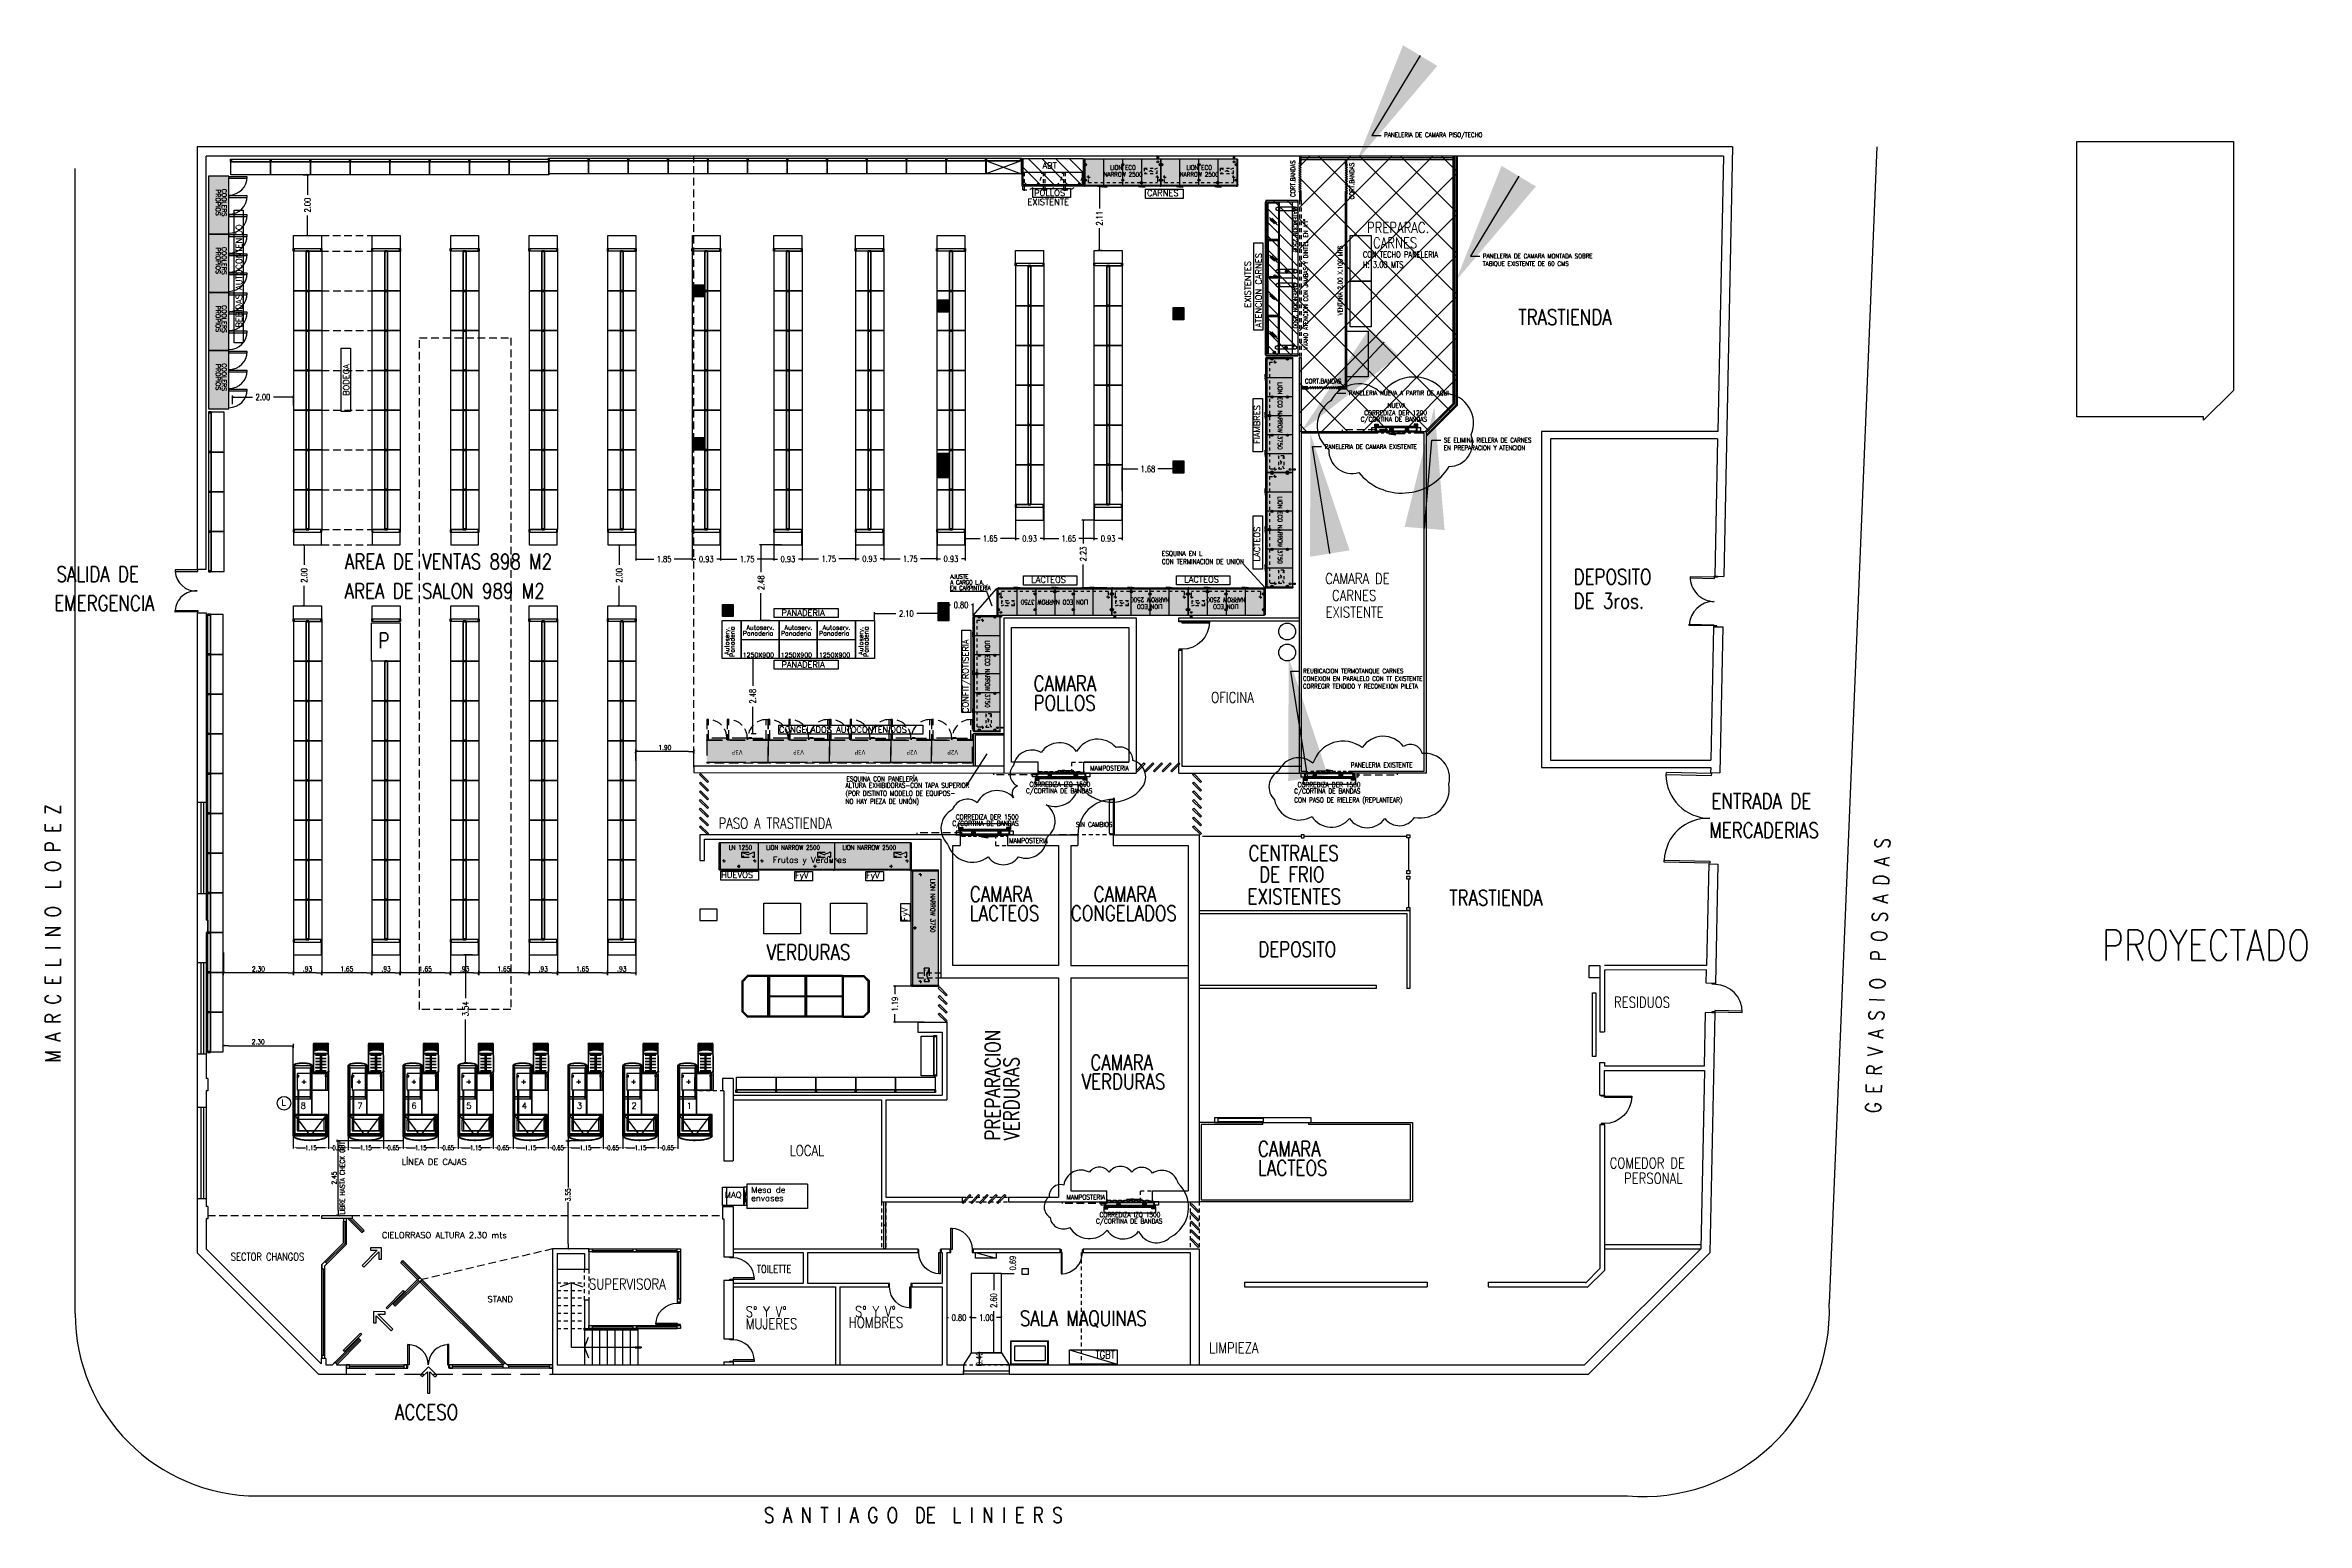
# Model space of a CAD drawing. Header units: millimetres. Extents: x -434 to 213, y 66 to 172.
# Drawn here: x 135.5 to 209.8, y 75.1 to 123.6 of the extents above; entities that cross this region are included whole.
import ezdxf
from ezdxf import colors
from ezdxf.entities.mleader import LeaderData, LeaderLine
from ezdxf.enums import TextEntityAlignment as Align
from ezdxf.math import Vec2, Vec3

# ---------------------------------------------------------------- set-up
doc = ezdxf.new("R2010")
doc.units = ezdxf.units.MM
for name, pattern in [('CENTER', [50.8, 31.75, -6.35, 6.35, -6.35]), ('DASHED', [0.75, 0.5, -0.25]), ('HIDDEN', [9.525, 6.35, -3.175]), ('HIDDEN2', [0.1875, 0.125, -0.0625]), ('PLANO BASE ROCA II-2$0$HIDDEN', [0.375, 0.25, -0.125]), ('TRATTEGGIATA', [0.75, 0.5, -0.25]), ('TRATTEGGIATA2', [0.375, 0.25, -0.125])]:
    doc.linetypes.add(name, pattern=pattern)
for name, color, linetype in [('0_CAMARAS', 4, 'Continuous'), ('0_CARPINTERIA', 2, 'Continuous'), ('0_MUROS', 7, 'Continuous'), ('A-CAMARA', 160, 'Continuous'), ('A-CARPINTERIA CÁMARA', 1, 'Continuous'), ('A-CARPINTERIA METALICA', 20, 'Continuous'), ('A-REJILLAS', 252, 'Continuous'), ('C_COTAS-EQUIPAMIENTO', 1, 'Continuous'), ('CARPINTERIA', 4, 'Continuous'), ('COSTAN-EXH-COTAS', 8, 'Continuous'), ('COSTAN-EXH-Desagues', 1, 'Continuous'), ('D-DEF CAUCHO PUERTAS CAM', 30, 'Continuous'), ('DESAGUE', 4, 'TRATTEGGIATA'), ('DESAGUE MAQUINA', 3, 'Continuous'), ('DESAGUE PISO', 7, 'TRATTEGGIATA'), ('E_CHECK-OUTS', 1, 'Continuous'), ('E_EQUIPAMIENTO', 1, 'Continuous'), ('E_EXHIBIDORAS', 1, 'Continuous'), ('E_GONDOLAS', 1, 'Continuous'), ('ENTRADA DE FRIO', 2, 'Continuous'), ('GABINETE', 1, 'Continuous'), ('LATERALES', 3, 'Continuous'), ('PATAS', 6, 'Continuous'), ('QUADRO_ELETTRICO', 8, 'Continuous'), ('Rapi-Estant-Check-Out 255', 1, 'Continuous'), ('T_TEXTOS', 3, 'Continuous'), ('T_TEXTOS-EQUIPAMIENTO', 5, 'Continuous'), ('TESTI20', 3, 'Continuous'), ('ZZE_EXHIBIDORAS', 7, 'Continuous')]:
    doc.layers.add(name, color=color, linetype=linetype)
doc.styles.add('COTAS', font='ROMANS.shx', dxfattribs={"width": 0.8})
doc.styles.add('INOXI', font='romans.shx', dxfattribs={"width": 0.7, "height": 0.15})
doc.styles.add('ROMANS', font='ROMANS.SHX', dxfattribs={"width": 0.8, "height": 0.2})
doc.styles.add('ROMANS20', font='romans.shx', dxfattribs={"width": 0.9, "height": 2})
doc.styles.get("Standard").update_dxf_attribs({"font": 'technic_.ttf', "width": 0.8, "height": 0.12})
doc.styles.add('TESTI15', font='romans.shx', dxfattribs={"width": 0.9, "height": 1.5})
doc.dimstyles.new('COTA100', dxfattribs={"dimtxt": 0.16, "dimasz": 0.17, "dimexe": 0, "dimexo": 0, "dimgap": 0.05, "dimtad": 1, "dimzin": 4, "dimdsep": 46, "dimtxsty": 'COTAS', "dimblk1": 'COTA', "dimblk2": 'COTA', "dimsah": 1, "dimcen": 0.3, "dimse1": 1, "dimse2": 1, "dimclrd": 1, "dimclre": 9, "dimclrt": 3, "dimadec": 0, "dimazin": 0, "dimtfac": 1.111111, "dimtix": 1, "dimtmove": 2, "dimatfit": 3, "dimldrblk": 'COTA', "dimfxl": 1, "dimtolj": 1, "dimtzin": 4, "dimarcsym": 0})
doc.dimstyles.new('INOXI', dxfattribs={"dimtxt": 0.15, "dimasz": 0.12, "dimexe": 0.03, "dimexo": 0.03, "dimgap": 0.02, "dimtad": 0, "dimzin": 0, "dimdsep": 46, "dimtxsty": 'INOXI', "dimcen": 0.09, "dimadec": 0, "dimazin": 0, "dimtfac": 1, "dimtofl": 0, "dimtmove": 2, "dimatfit": 3, "dimfxl": 0.03, "dimtolj": 1, "dimtzin": 0, "dimarcsym": 0})
doc.dimstyles.new('MIG-LATERAL-CHICO', dxfattribs={"dimtxt": 0.2, "dimasz": 0.06, "dimexe": 0.05, "dimexo": 0.02, "dimgap": 0.1, "dimtad": 0, "dimrnd": 0.005, "dimzin": 0, "dimdsep": 46, "dimtxsty": 'ROMANS', "dimblk1": 'ARCHTICK', "dimblk2": 'ARCHTICK', "dimsah": 1, "dimcen": 2.5, "dimclrd": 1, "dimclre": 8, "dimclrt": 3, "dimadec": 0, "dimazin": 0, "dimtfac": 1, "dimtix": 1, "dimtmove": 0, "dimatfit": 0, "dimldrblk": 'ARCHTICK', "dimfxl": 1, "dimtolj": 1, "dimtzin": 0, "dimarcsym": 0})

msp = doc.modelspace()

# ---------------------------------------------------------------- texts
at = {"color": 2, "linetype": 'ByBlock', "style": 'ROMANS', "width": 0.8}
msp.add_text('PROYECTADO', height=1, dxfattribs=at).set_placement((203.075, 93.529))
at = {"layer": '0_MUROS', "color": 3, "style": 'ROMANS', "width": 0.8}
for s, height, p in [('TRASTIENDA', 0.5, (183.904, 114.398)), ('SALIDA DE', 0.5, (135.905, 105.96)), ('AREA DE VENTAS 898 M2', 0.5, (145.376, 106.374)), ('CAMARA DE', 0.35, (177.565, 105.891)), ('DEPOSITO', 0.5, (185.722, 105.874)), ('EMERGENCIA', 0.5, (135.832, 105.005)), ('AREA DE SALON 989 M2', 0.5, (145.371, 105.407)), ('CARNES', 0.35, (177.79, 105.337)), ('DE 3ros.', 0.5, (185.722, 105.082)), ('EXISTENTE', 0.35, (177.578, 104.788)), ('P', 0.5, (146.481, 103.779)), ('CAMARA', 0.5, (167.989, 102.369)), ('POLLOS', 0.5, (167.989, 101.732)), ('OFICINA', 0.35, (173.82, 101.989)), ('ENTRADA DE', 0.5, (190.25, 98.509)), ('PASO A TRASTIENDA', 0.35, (157.646, 97.859)), ('MERCADERIAS', 0.5, (190.176, 97.554)), ('CENTRALES', 0.5, (175.046, 96.801)), ('DE FRIO', 0.5, (175.399, 96.104)), ('CAMARA', 0.5, (165.896, 95.455)), ('CAMARA', 0.5, (169.964, 95.455)), ('EXISTENTES', 0.5, (175.015, 95.378)), ('TRASTIENDA', 0.5, (181.637, 95.338)), ('LACTEOS', 0.5, (165.896, 94.828)), ('CONGELADOS', 0.5, (169.213, 94.828)), ('VERDURAS', 0.5, (159.229, 93.549)), ('DEPOSITO', 0.5, (175.369, 93.645)), ('RESIDUOS', 0.35, (187.048, 91.982)), ('CAMARA', 0.5, (169.856, 89.93)), ('VERDURAS', 0.5, (169.572, 89.302)), ('LOCAL', 0.35, (159.976, 87.114)), ('CAMARA', 0.5, (175.356, 87.096)), ('LACTEOS', 0.5, (175.357, 86.468)), ('COMEDOR DE', 0.35, (186.904, 86.7)), ('PERSONAL', 0.35, (187.375, 86.202)), ('SECTOR CHANGOS', 0.25, (141.63, 83.676)), ('TOILETTE', 0.25, (158.9, 83.272)), ('SUPERVISORA', 0.35, (153.39, 82.73)), ('S° Y V°', 0.35, (158.537, 81.822)), ('MUJERES', 0.35, (158.537, 81.426)), ('HOMBRES', 0.35, (161.919, 81.47)), ('S° Y V°', 0.35, (162.124, 81.824)), ('SALA MAQUINAS', 0.5, (167.541, 81.529)), ('LIMPIEZA', 0.35, (173.754, 80.637)), ('ACCESO', 0.5, (147.022, 78.45)), ('S A N T I A G O  DE  L I N I E R S ', 0.5, (159.138, 75.069))]:
    msp.add_text(s, height=height, dxfattribs=at).set_placement(p)
for s, rotation, p in [('M A R C E L I N O  L O P E Z', 90, (136.035, 90.172)), ('G E R V A S I O  P O S A D A S', 88, (195.8, 88.509)), ('PREPARACION', 90, (166.896, 87.618)), ('VERDURAS', 90, (167.511, 87.618))]:
    msp.add_text(s, height=0.5, rotation=rotation, dxfattribs=at).set_placement(p)
at = {"layer": 'E_EQUIPAMIENTO', "style": 'ROMANS', "width": 0.8}
msp.add_text('TGBT', height=0.25, dxfattribs=at).set_placement((170.022, 80.465))
at = {"layer": 'E_EXHIBIDORAS', "color": 3, "style": 'TESTI15', "width": 0.9}
msp.add_text('LN 1250', height=0.148, dxfattribs=at).set_placement((158.362, 97.236), align=Align.MIDDLE)
at = {"layer": 'T_TEXTOS', "style": 'ROMANS'}
for s, p in [('ABT', (168.28, 119.525)), ('POLLOS', (168.006, 118.628)), ('CARNES', (171.714, 118.622)), ('EXISTENTE', (167.791, 118.327)), ('LACTEOS', (167.913, 105.93)), ('LACTEOS', (172.936, 105.936)), ('PANADERIA', (159.708, 104.842)), ('PANADERIA', (159.708, 103.143)), ('CONGELADOS AUTOCONTENIDOS', (159.628, 101.007)), ('HUEVOS', (157.725, 96.238)), ('FyV', (160.155, 96.223)), ('FyV', (162.487, 96.223)), ('L', (143.291, 88.768)), ('8', (143.922, 88.659)), ('7', (145.787, 88.659)), ('6', (147.559, 88.659)), ('5', (149.36, 88.659)), ('4', (151.179, 88.659)), ('3', (152.992, 88.659)), ('2', (154.787, 88.659)), ('1', (156.6, 88.659)), ('LÍNEA DE CAJAS', (147.241, 86.817)), ('CIELORRASO ALTURA 2.30 mts', (146.592, 84.412)), ('STAND', (150.059, 82.307))]:
    msp.add_text(s, height=0.2, dxfattribs=at).set_placement(p)
for s, p in [('BEBIDAS AUTOCONTENIDO', (141.998, 114.307)), ('ATENCION CARNES', (175.477, 114.309)), ('EXISTENTES', (175.12, 114.957)), ('BODEGA', (145.518, 112.06)), ('FIAMBRES', (175.422, 110.482)), ('LACTEOS', (175.422, 106.629)), ('CONFIT/ROTISERIA', (165.853, 101.651)), ('FyV', (163.853, 94.822))]:
    msp.add_text(s, height=0.2, rotation=90, dxfattribs=at).set_placement(p)
at = {"layer": 'T_TEXTOS', "color": 3, "style": 'ROMANS', "width": 0.8}
for s, p in [('PREPARAC.', (178.939, 117.412)), ('CARNES', (179.133, 116.913))]:
    msp.add_text(s, height=0.35, dxfattribs=at).set_placement(p)
at = {"layer": 'T_TEXTOS', "style": 'ROMANS', "width": 0.75}
for s, p in [('C/CORTINA DE BANDAS', (178.731, 111.217)), ('CORREDIZA DER 1200', (178.844, 111.428)), ('NUEVA', (179.607, 111.669)), ('ESQUINA EN L ', (172.199, 106.809)), ('CON TERMINACION DE UNION', (172.199, 106.543)), ('ESQUINA CON PANELERÍA', (161.839, 99.409)), ('MAMPOSTERIA', (169.85, 99.762)), ('PANELERIA EXISTENTE', (178.401, 99.864)), ('ALTURA EXHIBIDORAS-CON TAPA SUPERIOR', (161.813, 99.198)), ('(POR DISTINTO MODELO DE EQUIPOS-', (161.813, 98.936)), ('NO HAY PIEZA DE UNIÓN)', (161.813, 98.674)), ('C/CORTINA DE BANDAS', (167.741, 99.018)), ('CORREDIZA IZQ 1500', (167.853, 99.229)), ('C/CORTINA DE BANDAS', (176.546, 99.009)), ('CON PASO DE RIELERA (REPLANTEAR)', (176.546, 98.718)), ('CORREDIZA DER 1500', (176.658, 99.22)), ('C/CORTINA DE BANDAS', (165.321, 97.948)), ('CORREDIZA DER 1500', (165.434, 98.159)), ('SIN CAMBIOS', (169.378, 97.911)), ('MAMPOSTERIA', (167.188, 97.383)), ('MAMPOSTERIA', (169.069, 85.678)), ('C/CORTINA DE BANDAS', (170.041, 84.889)), ('CORREDIZA IZQ 1500', (170.153, 85.1))]:
    msp.add_text(s, height=0.16, dxfattribs=at).set_placement(p)
at = {"layer": 'T_TEXTOS', "color": 3, "linetype": 'ByBlock', "char_height": 0.15, "attachment_point": 1, "rotation": 90, "style": 'ROMANS'}
for s, insert in [('CORT.BANDAS', (176.429, 118.595)), ('CORT.BANDAS', (178.364, 118.517)), ('VVANO ATENCION CON JAMBAS Y DINTEL EN A°I°', (176.849, 113.573)), ('VENTANA 2.00 X.100 MTS', (177.978, 114.702))]:
    msp.add_mtext_dynamic_manual_height_columns(s, width=4.81388, gutter_width=1, heights=[0], dxfattribs=dict(at, insert=insert))
at = {"layer": 'T_TEXTOS', "color": 3, "linetype": 'ByBlock', "attachment_point": 1, "style": 'ROMANS'}
for s, width, insert, char_height in [('CON TECHO PANELERIA\\PH: 3.00 MTS', 3.93115, (178.802, 116.805), 0.2), ('CORT.BANDAS', 4.81388, (176.9, 112.623), 0.15)]:
    msp.add_mtext_dynamic_manual_height_columns(s, width=width, gutter_width=1, heights=[0], dxfattribs=dict(at, insert=insert, char_height=char_height))
at = {"layer": 'T_TEXTOS-EQUIPAMIENTO', "style": 'ROMANS'}
for s, height, rotation, p in [('Autoserv.', 0.15, 90, (157.994, 103.56)), ('Panaderia', 0.15, 90, (158.168, 103.495)), ('Autoserv.', 0.15, 90, (162.39, 103.56)), ('Panaderia', 0.15, 90, (162.563, 103.495)), ('MAQ', 0.2, 359.99961, (157.848, 85.732)), ('envases', 0.2, 359.99961, (158.717, 85.629)), ('Mesa de', 0.2, 359.99961, (158.717, 85.9))]:
    msp.add_text(s, height=height, rotation=rotation, dxfattribs=at).set_placement(p)
for s, height, p in [('Panaderia', 0.15, (158.442, 104.193)), ('Autoserv.', 0.15, (158.562, 104.385)), ('Panaderia', 0.15, (159.692, 104.193)), ('Autoserv.', 0.15, (159.812, 104.385)), ('Panaderia', 0.15, (160.942, 104.193)), ('Autoserv.', 0.15, (161.062, 104.385)), ('1250X900', 0.15, (158.438, 103.482)), ('1250X900', 0.15, (159.688, 103.482)), ('1250X900', 0.15, (160.938, 103.482)), ('Frutas y Verduras', 0.2, (159.426, 96.732))]:
    msp.add_text(s, height=height, dxfattribs=at).set_placement(p)
at = {"layer": 'ZZE_EXHIBIDORAS', "color": 3, "style": 'ROMANS', "width": 0.8}
for s, p in [('AJUSTE', (165.257, 106.063)), ('A CARGO L.A.', (165.257, 105.87)), ('EN CARPINTERÍA', (165.242, 105.688))]:
    msp.add_text(s, height=0.14, dxfattribs=at).set_placement(p)

# ---------------------------------------------------------------- blocks, each defined once
blk = doc.blocks.new('P70d')
at = {"color": 9}
for points in [[(-0.03, 0.1), (-0.03, 0.8), (-0.07, 0.8), (-0.07, 0.1)], [(-0.76, 0), (-0.76, 0.1), (-0.73, 0.1), (-0.73, 0)], [(-0.03, 0), (-0.03, 0.1), (0, 0.1), (0, 0)]]:
    blk.add_lwpolyline(points, close=True, dxfattribs=at)
at = {"color": 8}
blk.add_arc((-0.03, 0.1), 0.7, 90, 180, dxfattribs=at)
blk = doc.blocks.new('P-140')
at = {"layer": 'CARPINTERIA', "color": 9}
for points in [[(0.03, 0.1), (0.03, 0.77), (0.07, 0.77), (0.07, 0.1)], [(1.37, 0.1), (1.37, 0.77), (1.33, 0.77), (1.33, 0.1)], [(0.03, 0), (0.03, 0.1), (0, 0.1), (0, 0)], [(1.37, 0), (1.37, 0.1), (1.4, 0.1), (1.4, 0)]]:
    blk.add_lwpolyline(points, close=True, dxfattribs=at)
at = {"layer": 'CARPINTERIA', "color": 8}
for centre, start, end in [((0.03, 0.1), 0, 90), ((1.37, 0.1), 90, 180)]:
    blk.add_arc(centre, 0.67, start, end, dxfattribs=at)
blk = doc.blocks.new('Flecha')
at = {"color": 4}
for p, q in [((0, 0.23), (-0.13, 0.1)), ((-0.13, 0.1), (-0.1, 0.07)), ((-0.1, 0.07), (-0.02, 0.15)), ((-0.02, 0.15), (-0.02, -0.2)), ((0.133, 0.093), (0, 0.23)), ((0.02, 0.15), (0.105, 0.065)), ((0.02, -0.2), (0.02, 0.15)), ((0.105, 0.065), (0.133, 0.093)), ((-0.02, -0.2), (0.02, -0.2))]:
    blk.add_line(p, q, dxfattribs=at)
blk = doc.blocks.new('COTA')
for p, q in [((-1, 0), (0, 0)), ((0, 0.4), (0, -0.4))]:
    blk.add_line(p, q)
at = {"const_width": 0.065}
blk.add_lwpolyline([(0.14, 0.14), (0.28, 0.28), (0, 0), (-0.14, -0.14), (-0.28, -0.28)], dxfattribs=at)
blk = doc.blocks.new('*D110')
at = {"layer": '0_MUROS', "color": 9, "lineweight": -2, "transparency": 16777216}
for p, q in [((147.27, 87.612), (145.155, 87.612)), ((145.115, 85.158), (145.155, 85.158))]:
    blk.add_line(p, q, dxfattribs=at)
at = {"layer": '0_MUROS', "color": 1, "lineweight": -2, "transparency": 16777216}
blk.add_line((145.155, 85.328), (145.155, 87.442), dxfattribs=at)
at = {"layer": 'Defpoints', "color": 0, "transparency": 16777216}
for p in [(145.155, 87.612), (147.27, 87.612), (145.115, 85.158)]:
    blk.add_point(p, dxfattribs=at)
at = {"layer": '0_MUROS', "color": 1, "lineweight": -2, "transparency": 16777216, "xscale": 0.17, "yscale": 0.17, "zscale": 0.17}
for p, rotation in [((145.155, 87.612), 90), ((145.155, 85.158), 270)]:
    blk.add_blockref('COTA', p, dxfattribs=dict(at, rotation=rotation))
at = {"layer": '0_MUROS', "color": 3, "transparency": 16777216, "insert": (145.155, 86.385), "char_height": 0.16, "attachment_point": 5, "rotation": 90, "style": 'COTAS'}
blk.add_mtext('\\A1;2.45\\PLIBRE HASTA CHECK OUT', dxfattribs=at)
blk = doc.blocks.new('*D111')
at = {"layer": '0_MUROS', "color": 9, "lineweight": -2, "transparency": 16777216}
for p, q in [((153.263, 87.612), (152.701, 87.612)), ((152.833, 84.058), (152.701, 84.058))]:
    blk.add_line(p, q, dxfattribs=at)
at = {"layer": '0_MUROS', "color": 1, "lineweight": -2, "transparency": 16777216}
for p, q in [((152.701, 87.442), (152.701, 86.08)), ((152.701, 84.228), (152.701, 85.59))]:
    blk.add_line(p, q, dxfattribs=at)
at = {"layer": 'Defpoints', "color": 0, "transparency": 16777216}
for p in [(153.263, 87.612), (152.701, 84.058), (152.833, 84.058)]:
    blk.add_point(p, dxfattribs=at)
at = {"layer": '0_MUROS', "color": 1, "lineweight": -2, "transparency": 16777216, "xscale": 0.17, "yscale": 0.17, "zscale": 0.17}
for p, rotation in [((152.701, 87.612), 90), ((152.701, 84.058), 270)]:
    blk.add_blockref('COTA', p, dxfattribs=dict(at, rotation=rotation))
at = {"layer": '0_MUROS', "color": 3, "transparency": 16777216, "insert": (152.701, 85.835), "char_height": 0.16, "attachment_point": 5, "rotation": 90, "style": 'COTAS'}
blk.add_mtext('\\A1;3.55', dxfattribs=at)
blk = doc.blocks.new('*D112')
at = {"layer": 'C_COTAS-EQUIPAMIENTO', "color": 0, "lineweight": -2, "transparency": 16777216}
for p, q in [((155.659, 89.269), (155.659, 87.351)), ((154.505, 87.744), (154.505, 87.351)), ((154.625, 87.381), (154.909, 87.381)), ((155.539, 87.381), (155.254, 87.381))]:
    blk.add_line(p, q, dxfattribs=at)
at = {"layer": 'C_COTAS-EQUIPAMIENTO', "color": 0, "transparency": 16777216}
for points in [[(154.625, 87.401), (154.625, 87.361), (154.505, 87.381)], [(155.539, 87.401), (155.539, 87.361), (155.659, 87.381)]]:
    blk.add_solid(points, dxfattribs=at)
at = {"layer": 'Defpoints', "color": 0, "transparency": 16777216}
for p in [(155.659, 89.299), (154.505, 87.774), (155.659, 87.381)]:
    blk.add_point(p, dxfattribs=at)
at = {"layer": 'C_COTAS-EQUIPAMIENTO', "color": 0, "transparency": 16777216, "insert": (155.082, 87.381), "char_height": 0.15, "attachment_point": 5, "style": 'INOXI'}
blk.add_mtext('\\A1;1.15', dxfattribs=at)
blk = doc.blocks.new('A$C625D75F2')
at = {"layer": 'E_CHECK-OUTS'}
for p, q in [((0.016, 0.911), (0, 0.911)), ((0.005, 0.911), (0.005, 0.55)), ((0.016, 0.911), (0.016, 0.676)), ((0.026, 0.901), (0.026, 0.681)), ((0.034, 0.898), (0.034, 0.684)), ((0.062, 0.886), (0.034, 0.886)), ((0.062, 0.878), (0.034, 0.878)), ((0.062, 0.846), (0.034, 0.846)), ((0.062, 0.838), (0.034, 0.838)), ((0.062, 0.806), (0.034, 0.806)), ((0.062, 0.798), (0.034, 0.798)), ((0.062, 0.765), (0.034, 0.765)), ((0.062, 0.757), (0.034, 0.757)), ((0.041, 0.936), (0.041, 0.952)), ((0.471, 0.947), (0.041, 0.947)), ((0.471, 0.936), (0.041, 0.936)), ((0.461, 0.926), (0.051, 0.926)), ((0.458, 0.918), (0.054, 0.918)), ((0.062, 0.918), (0.062, 0.694)), ((0.07, 0.918), (0.07, 0.697)), ((0.1, 0.886), (0.07, 0.886)), ((0.1, 0.878), (0.07, 0.878)), ((0.1, 0.846), (0.07, 0.846)), ((0.1, 0.838), (0.07, 0.838)), ((0.1, 0.806), (0.07, 0.806)), ((0.1, 0.798), (0.07, 0.798)), ((0.1, 0.765), (0.07, 0.765)), ((0.1, 0.757), (0.07, 0.757)), ((0.1, 0.918), (0.1, 0.706)), ((0.108, 0.918), (0.108, 0.708)), ((0.138, 0.886), (0.108, 0.886)), ((0.138, 0.878), (0.108, 0.878)), ((0.138, 0.846), (0.108, 0.846)), ((0.138, 0.838), (0.108, 0.838)), ((0.138, 0.806), (0.108, 0.806)), ((0.138, 0.798), (0.108, 0.798)), ((0.138, 0.765), (0.108, 0.765)), ((0.138, 0.757), (0.108, 0.757)), ((0.138, 0.918), (0.138, 0.715)), ((0.146, 0.918), (0.146, 0.716)), ((0.176, 0.886), (0.146, 0.886)), ((0.176, 0.878), (0.146, 0.878)), ((0.176, 0.846), (0.146, 0.846)), ((0.176, 0.838), (0.146, 0.838)), ((0.176, 0.806), (0.146, 0.806)), ((0.176, 0.798), (0.146, 0.798)), ((0.176, 0.765), (0.146, 0.765)), ((0.176, 0.757), (0.146, 0.757)), ((0.176, 0.918), (0.176, 0.721)), ((0.184, 0.918), (0.184, 0.722)), ((0.214, 0.886), (0.184, 0.886)), ((0.214, 0.878), (0.184, 0.878)), ((0.214, 0.846), (0.184, 0.846)), ((0.214, 0.838), (0.184, 0.838)), ((0.214, 0.806), (0.184, 0.806)), ((0.214, 0.798), (0.184, 0.798)), ((0.214, 0.765), (0.184, 0.765)), ((0.214, 0.757), (0.184, 0.757)), ((0.214, 0.918), (0.214, 0.725)), ((0.222, 0.918), (0.222, 0.726)), ((0.252, 0.886), (0.222, 0.886)), ((0.252, 0.878), (0.222, 0.878)), ((0.252, 0.846), (0.222, 0.846)), ((0.252, 0.838), (0.222, 0.838)), ((0.252, 0.806), (0.222, 0.806)), ((0.252, 0.798), (0.222, 0.798)), ((0.252, 0.765), (0.222, 0.765)), ((0.252, 0.757), (0.222, 0.757)), ((0.252, 0.918), (0.252, 0.726)), ((0.26, 0.918), (0.26, 0.726)), ((0.29, 0.886), (0.26, 0.886)), ((0.29, 0.878), (0.26, 0.878)), ((0.29, 0.846), (0.26, 0.846)), ((0.29, 0.838), (0.26, 0.838)), ((0.29, 0.806), (0.26, 0.806)), ((0.29, 0.798), (0.26, 0.798)), ((0.29, 0.765), (0.26, 0.765)), ((0.29, 0.757), (0.26, 0.757)), ((0.29, 0.918), (0.29, 0.726)), ((0.298, 0.918), (0.298, 0.725)), ((0.328, 0.886), (0.298, 0.886)), ((0.328, 0.878), (0.298, 0.878)), ((0.328, 0.846), (0.298, 0.846)), ((0.328, 0.838), (0.298, 0.838)), ((0.328, 0.806), (0.298, 0.806)), ((0.328, 0.798), (0.298, 0.798)), ((0.328, 0.765), (0.298, 0.765)), ((0.328, 0.757), (0.298, 0.757)), ((0.328, 0.918), (0.328, 0.722)), ((0.336, 0.918), (0.336, 0.721)), ((0.366, 0.886), (0.336, 0.886)), ((0.366, 0.878), (0.336, 0.878)), ((0.366, 0.846), (0.336, 0.846)), ((0.366, 0.838), (0.336, 0.838)), ((0.366, 0.806), (0.336, 0.806)), ((0.366, 0.798), (0.336, 0.798)), ((0.366, 0.765), (0.336, 0.765)), ((0.366, 0.757), (0.336, 0.757)), ((0.366, 0.918), (0.366, 0.716)), ((0.374, 0.918), (0.374, 0.715)), ((0.404, 0.886), (0.374, 0.886)), ((0.404, 0.878), (0.374, 0.878)), ((0.404, 0.846), (0.374, 0.846)), ((0.404, 0.838), (0.374, 0.838)), ((0.404, 0.806), (0.374, 0.806)), ((0.404, 0.798), (0.374, 0.798)), ((0.404, 0.765), (0.374, 0.765)), ((0.404, 0.757), (0.374, 0.757)), ((0.404, 0.918), (0.404, 0.708)), ((0.412, 0.918), (0.412, 0.706)), ((0.442, 0.886), (0.412, 0.886)), ((0.442, 0.878), (0.412, 0.878)), ((0.442, 0.846), (0.412, 0.846)), ((0.442, 0.838), (0.412, 0.838)), ((0.442, 0.806), (0.412, 0.806)), ((0.442, 0.798), (0.412, 0.798)), ((0.442, 0.765), (0.412, 0.765)), ((0.442, 0.757), (0.412, 0.757)), ((0.442, 0.918), (0.442, 0.697)), ((0.45, 0.918), (0.45, 0.694)), ((0.45, 0.918), (0.45, 0.694)), ((0.45, 0.918), (0.45, 0.694)), ((0.478, 0.886), (0.45, 0.886)), ((0.478, 0.878), (0.45, 0.878)), ((0.478, 0.846), (0.45, 0.846)), ((0.478, 0.838), (0.45, 0.838)), ((0.478, 0.806), (0.45, 0.806)), ((0.478, 0.798), (0.45, 0.798)), ((0.478, 0.765), (0.45, 0.765)), ((0.478, 0.757), (0.45, 0.757)), ((0.471, 0.936), (0.471, 0.952)), ((0.478, 0.684), (0.478, 0.898)), ((0.486, 0.681), (0.486, 0.901)), ((0.496, 0.676), (0.496, 0.911)), ((0.496, 0.911), (0.512, 0.911)), ((0.507, 0.55), (0.507, 0.911)), ((0.005, 0.55), (0.005, 0.03)), ((0.016, 0.6), (0.015, 0.03)), ((0.016, 0.676), (0.016, 0.6)), ((0.016, 0.62), (0.496, 0.62)), ((0.496, 0.62), (0.016, 0.62)), ((0.016, 0.6), (0.496, 0.6)), ((0.016, 0.6), (0.496, 0.6)), ((0.016, 0), (0.496, 0)), ((0.016, 0), (0.496, 0)), ((0.016, 0), (0.496, 0)), ((0.016, 0), (0.496, 0)), ((0.062, 0.725), (0.034, 0.725)), ((0.062, 0.717), (0.034, 0.717)), ((0.036, 0.685), (0.034, 0.685)), ((0.1, 0.725), (0.07, 0.725)), ((0.1, 0.717), (0.07, 0.717)), ((0.138, 0.725), (0.108, 0.725)), ((0.138, 0.717), (0.108, 0.717)), ((0.176, 0.725), (0.146, 0.725)), ((0.214, 0.725), (0.184, 0.725)), ((0.252, 0.725), (0.222, 0.725)), ((0.29, 0.725), (0.26, 0.725)), ((0.328, 0.725), (0.298, 0.725)), ((0.366, 0.725), (0.336, 0.725)), ((0.366, 0.717), (0.362, 0.717)), ((0.404, 0.725), (0.374, 0.725)), ((0.404, 0.717), (0.374, 0.717)), ((0.442, 0.725), (0.412, 0.725)), ((0.442, 0.717), (0.412, 0.717)), ((0.478, 0.725), (0.45, 0.725)), ((0.478, 0.717), (0.45, 0.717)), ((0.478, 0.685), (0.476, 0.685)), ((0.496, 0.6), (0.496, 0.676)), ((0.496, 0.6), (0.496, 0)), ((0.507, 0.55), (0.507, 0.03))]:
    blk.add_line(p, q, dxfattribs=at)
at = {"layer": 'E_CHECK-OUTS', "linetype": 'Continuous'}
blk.add_line((0.35, 0), (0.016, 0), dxfattribs=at)
at = {"layer": 'E_CHECK-OUTS'}
for points in [[(0, 0), (0.016, 0), (0.016, 0.03), (0, 0.03)], [(0.23, 0.562), (0.23, 0.556), (0.08, 0.556), (0.08, 0.562)], [(0.23, 0.45), (0.23, 0.456), (0.08, 0.456), (0.08, 0.45)], [(0.23, 0.35), (0.23, 0.356), (0.08, 0.356), (0.08, 0.35)], [(0.23, 0.256), (0.23, 0.25), (0.08, 0.25), (0.08, 0.256)], [(0.23, 0.144), (0.23, 0.15), (0.08, 0.15), (0.08, 0.144)], [(0.23, 0.044), (0.23, 0.05), (0.08, 0.05), (0.08, 0.044)], [(0.23, 0.044), (0.23, 0.05), (0.08, 0.05), (0.08, 0.044)], [(0.282, 0), (0.282, 0.6), (0.23, 0.6), (0.23, 0)], [(0.282, 0.562), (0.282, 0.556), (0.432, 0.556), (0.432, 0.562)], [(0.282, 0.45), (0.282, 0.456), (0.432, 0.456), (0.432, 0.45)], [(0.282, 0.35), (0.282, 0.356), (0.432, 0.356), (0.432, 0.35)], [(0.282, 0.256), (0.282, 0.25), (0.432, 0.25), (0.432, 0.256)], [(0.282, 0.144), (0.282, 0.15), (0.432, 0.15), (0.432, 0.144)], [(0.282, 0.044), (0.282, 0.05), (0.432, 0.05), (0.432, 0.044)], [(0.282, 0.044), (0.282, 0.05), (0.432, 0.05), (0.432, 0.044)], [(0.512, 0), (0.496, 0), (0.496, 0.03), (0.512, 0.03)]]:
    blk.add_lwpolyline(points, close=True, dxfattribs=at)
for centre, radius, start, end in [((0.041, 0.911), 0.041, 90, 180), ((0.041, 0.911), 0.025, 90, 180), ((0.051, 0.901), 0.025, 90, 180), ((0.054, 0.898), 0.02, 90, 180), ((0.458, 0.898), 0.02, 0, 90), ((0.461, 0.901), 0.025, 0, 90), ((0.471, 0.911), 0.041, 0, 90), ((0.471, 0.911), 0.025, 0, 90), ((0.256, 0.125), 0.601, 66.46342, 113.53658)]:
    blk.add_arc(centre, radius, start, end, dxfattribs=at)
blk = doc.blocks.new('A$C25AB024C')
at = {"layer": 'Rapi-Estant-Check-Out 255', "color": 1}
for p, q in [((-0.562, 0.162), (-0.562, 2.462)), ((-0.55, 0.162), (-0.55, 2.462)), ((-0.532, 2.462), (-0.55, 2.462)), ((-0.532, 0.162), (-0.532, 2.462)), ((0.032, 2.462), (-0.532, 2.462)), ((-0.502, 2.382), (-0.532, 2.462)), ((-0.502, 0.162), (-0.502, 2.382)), ((0.002, 2.382), (-0.502, 2.382)), ((0.002, 2.382), (0.032, 2.462)), ((0.002, 1.362), (0.002, 2.382)), ((0.032, 1.362), (0.032, 2.462)), ((0.032, 2.462), (0.05, 2.462)), ((0.05, 0.862), (0.05, 2.462)), ((0.062, 0.862), (0.062, 2.462)), ((0.562, 0.862), (-0.55, 0.862)), ((0.002, 1.442), (-0.502, 1.442)), ((0.002, 1.432), (-0.502, 1.432)), ((0.032, 1.362), (-0.502, 1.362)), ((0.502, 0.83), (-0.502, 0.83)), ((0, 0.162), (-0.502, 0.83)), ((0.502, 0.83), (0, 0.162)), ((0.047, 1.362), (0.065, 1.362)), ((0.502, 0.162), (0.502, 0.862)), ((0.532, 0.162), (0.532, 0.862)), ((0.55, 0.162), (0.55, 0.862)), ((0.562, 0.162), (0.562, 0.862)), ((-0.55, 0.162), (0.55, 0.162)), ((-0.502, 0.237), (0.502, 0.237)), ((-0.502, 0.206), (0.502, 0.206)), ((-0.502, 0.183), (0.502, 0.183)), ((-0.502, 0.168), (0.502, 0.168))]:
    blk.add_line(p, q, dxfattribs=at)
at = {"layer": 'Rapi-Estant-Check-Out 255', "color": 8, "linetype": 'DASHED', "ltscale": 5}
for p, q in [((-0.437, 2.162), (-0.437, 2.147)), ((-0.437, 2.147), (-0.378, 2.147)), ((-0.437, 2.082), (-0.437, 2.097)), ((-0.437, 2.097), (-0.378, 2.097)), ((-0.378, 2.097), (-0.378, 2.147)), ((0, 1.682), (0, 2.073)), ((0, 2.073), (0.032, 2.073)), ((0.498, 2.097), (0.498, 2.147)), ((0.557, 2.147), (0.498, 2.147)), ((0.557, 2.097), (0.498, 2.097)), ((0.557, 2.162), (0.557, 2.147)), ((0.557, 2.082), (0.557, 2.097))]:
    blk.add_line(p, q, dxfattribs=at)
at = {"layer": 'Rapi-Estant-Check-Out 255', "color": 8, "linetype": 'CENTER'}
for p, q in [((-0.282, 1.935), (-0.145, 1.935)), ((-0.214, 2.003), (-0.214, 1.866))]:
    blk.add_line(p, q, dxfattribs=at)
at = {"layer": 'Rapi-Estant-Check-Out 255', "color": 1}
blk.add_lwpolyline([(0.552, 1.647), (0.062, 1.647), (0.062, 2.247), (0.552, 2.247, -0.414214), (0.592, 2.207), (0.592, 1.687, -0.414214)], format="xyb", close=True, dxfattribs=at)
at = {"layer": 'Rapi-Estant-Check-Out 255', "color": 8, "linetype": 'DASHED', "ltscale": 5}
for points in [[(0.557, 1.682), (0.557, 2.182, 0.414214), (0.532, 2.207), (-0.412, 2.207, 0.414214), (-0.437, 2.182), (-0.437, 1.682, 0.414214), (-0.412, 1.657), (-0.377, 1.657), (-0.377, 1.682)], [(-0.377, 0.678), (-0.377, 0.703), (-0.412, 0.703, 0.414214), (-0.437, 0.678), (-0.437, 0.348, 0.414214), (-0.412, 0.323), (0.48, 0.323, 0.414214), (0.505, 0.348), (0.505, 0.678, 0.414214), (0.48, 0.703), (0.445, 0.703), (0.445, 0.678)]]:
    blk.add_lwpolyline(points, format="xyb", dxfattribs=at)
for points in [[(-0.377, 0.703), (-0.377, 1.657), (-0.412, 1.657), (-0.412, 0.703)], [(-0.374, 1.657), (-0.374, 1.67), (-0.001, 1.67), (-0.001, 1.657)], [(0.497, 1.657), (0.032, 1.657), (0.032, 2.205), (0.497, 2.205)], [(-0.377, 0.326), (-0.377, 0.703), (0.443, 0.703), (0.443, 0.326)]]:
    blk.add_lwpolyline(points, close=True, dxfattribs=at)
for points in [[(0, 1.682), (0, 1.657), (0.032, 1.657), (0.032, 2.182), (0, 2.182), (0, 2.157)], [(0.497, 1.682), (0.497, 1.657), (0.532, 1.657)]]:
    blk.add_lwpolyline(points, dxfattribs=at)
blk.add_circle((-0.001, 1.654), 0.0035, dxfattribs=at)
blk.add_arc((0.534, 1.68), 0.0235, 266.14683, 3.85317, dxfattribs=at)
at = {"layer": 'Rapi-Estant-Check-Out 255', "color": 1, "extrusion": (0, 0, -1)}
for centre, major_axis, ratio in [((-0.25, 2.462), (0.3, 0), 0.276667), ((0, 0.162), (-0.55, 0), 0.272727)]:
    blk.add_ellipse(centre, major_axis=major_axis, ratio=ratio, start_param=3.141593, end_param=6.283185, dxfattribs=at)
at = {"layer": 'Rapi-Estant-Check-Out 255', "color": 1}
for points, knots in [([(-0.562, 2.462), (-0.562, 2.465), (-0.562, 2.467), (-0.561, 2.472), (-0.56, 2.475), (-0.558, 2.48), (-0.556, 2.482), (-0.553, 2.486), (-0.552, 2.488), (-0.548, 2.493), (-0.546, 2.495), (-0.54, 2.5), (-0.536, 2.503), (-0.527, 2.508), (-0.522, 2.511), (-0.511, 2.516), (-0.505, 2.519), (-0.492, 2.524), (-0.486, 2.526), (-0.468, 2.532), (-0.456, 2.535), (-0.431, 2.541), (-0.417, 2.543), (-0.389, 2.548), (-0.374, 2.55), (-0.344, 2.553), (-0.329, 2.554), (-0.297, 2.556), (-0.281, 2.557), (-0.242, 2.557), (-0.22, 2.557), (-0.176, 2.555), (-0.155, 2.553), (-0.117, 2.549), (-0.101, 2.546), (-0.07, 2.541), (-0.056, 2.538), (-0.031, 2.531), (-0.02, 2.528), (-0.001, 2.521), (0.008, 2.518), (0.022, 2.511), (0.028, 2.508), (0.037, 2.501), (0.042, 2.498), (0.048, 2.492), (0.051, 2.489), (0.055, 2.484), (0.057, 2.481), (0.059, 2.476), (0.06, 2.474), (0.061, 2.469), (0.062, 2.466), (0.062, 2.463), (0.062, 2.463), (0.062, 2.462)], [0, 0, 0, 0, 0.062074, 0.062074, 0.124147, 0.124147, 0.186221, 0.186221, 0.248295, 0.248295, 0.310369, 0.310369, 0.413242, 0.413242, 0.516116, 0.516116, 0.618989, 0.618989, 0.721863, 0.721863, 0.882096, 0.882096, 1.042328, 1.042328, 1.202561, 1.202561, 1.362794, 1.362794, 1.523026, 1.523026, 1.742277, 1.742277, 1.961528, 1.961528, 2.141779, 2.141779, 2.32203, 2.32203, 2.473499, 2.473499, 2.624968, 2.624968, 2.73885, 2.73885, 2.852732, 2.852732, 2.930777, 2.930777, 3.008822, 3.008822, 3.068733, 3.068733, 3.128645, 3.128645, 3.141593, 3.141593, 3.141593, 3.141593]), ([(0.562, 0.162), (0.562, 0.158), (0.562, 0.154), (0.56, 0.146), (0.559, 0.143), (0.555, 0.135), (0.553, 0.132), (0.548, 0.125), (0.546, 0.121), (0.54, 0.114), (0.536, 0.111), (0.526, 0.103), (0.519, 0.097), (0.504, 0.087), (0.495, 0.083), (0.476, 0.073), (0.465, 0.069), (0.443, 0.06), (0.431, 0.056), (0.406, 0.048), (0.393, 0.044), (0.359, 0.036), (0.337, 0.031), (0.292, 0.023), (0.269, 0.019), (0.219, 0.012), (0.194, 0.009), (0.142, 0.005), (0.115, 0.003), (0.061, 0.001), (0.034, 0), (-0.021, 0), (-0.048, 0), (-0.102, 0.002), (-0.129, 0.004), (-0.181, 0.008), (-0.207, 0.011), (-0.257, 0.017), (-0.281, 0.021), (-0.327, 0.029), (-0.349, 0.033), (-0.39, 0.043), (-0.409, 0.049), (-0.444, 0.06), (-0.46, 0.067), (-0.486, 0.078), (-0.497, 0.084), (-0.516, 0.095), (-0.524, 0.101), (-0.536, 0.111), (-0.541, 0.115), (-0.549, 0.125), (-0.552, 0.129), (-0.557, 0.138), (-0.558, 0.142), (-0.561, 0.149), (-0.561, 0.153), (-0.562, 0.158), (-0.562, 0.16), (-0.562, 0.162)], [3.141593, 3.141593, 3.141593, 3.141593, 3.202448, 3.202448, 3.263303, 3.263303, 3.324159, 3.324159, 3.385014, 3.385014, 3.445869, 3.445869, 3.548594, 3.548594, 3.651319, 3.651319, 3.754044, 3.754044, 3.856769, 3.856769, 3.959494, 3.959494, 4.107655, 4.107655, 4.255815, 4.255815, 4.403976, 4.403976, 4.552137, 4.552137, 4.700298, 4.700298, 4.848458, 4.848458, 4.996619, 4.996619, 5.14478, 5.14478, 5.292941, 5.292941, 5.441102, 5.441102, 5.589262, 5.589262, 5.737423, 5.737423, 5.854094, 5.854094, 5.970764, 5.970764, 6.053471, 6.053471, 6.136178, 6.136178, 6.196137, 6.196137, 6.256095, 6.256095, 6.283185, 6.283185, 6.283185, 6.283185])]:
    blk.add_open_spline(points, degree=3, knots=knots, dxfattribs=at)
blk = doc.blocks.new('*D113')
at = {"layer": 'C_COTAS-EQUIPAMIENTO', "color": 0, "lineweight": -2, "transparency": 16777216}
for p, q in [((153.855, 89.384), (153.855, 87.349)), ((154.505, 87.744), (154.505, 87.349)), ((153.975, 87.379), (154, 87.379)), ((154.385, 87.379), (154.36, 87.379))]:
    blk.add_line(p, q, dxfattribs=at)
at = {"layer": 'C_COTAS-EQUIPAMIENTO', "color": 0, "transparency": 16777216}
for points in [[(153.975, 87.399), (153.975, 87.359), (153.855, 87.379)], [(154.385, 87.399), (154.385, 87.359), (154.505, 87.379)]]:
    blk.add_solid(points, dxfattribs=at)
at = {"layer": 'Defpoints', "color": 0, "transparency": 16777216}
for p in [(153.855, 89.414), (154.505, 87.774), (154.505, 87.379)]:
    blk.add_point(p, dxfattribs=at)
at = {"layer": 'C_COTAS-EQUIPAMIENTO', "color": 0, "transparency": 16777216, "insert": (154.18, 87.379), "char_height": 0.15, "attachment_point": 5, "style": 'INOXI'}
blk.add_mtext('\\A1;0.65', dxfattribs=at)
blk = doc.blocks.new('*D114')
at = {"layer": 'C_COTAS-EQUIPAMIENTO', "color": 0, "lineweight": -2, "transparency": 16777216}
for p, q in [((153.855, 89.269), (153.855, 87.351)), ((152.701, 87.744), (152.701, 87.351)), ((152.821, 87.381), (153.105, 87.381)), ((153.735, 87.381), (153.45, 87.381))]:
    blk.add_line(p, q, dxfattribs=at)
at = {"layer": 'C_COTAS-EQUIPAMIENTO', "color": 0, "transparency": 16777216}
for points in [[(152.821, 87.401), (152.821, 87.361), (152.701, 87.381)], [(153.735, 87.401), (153.735, 87.361), (153.855, 87.381)]]:
    blk.add_solid(points, dxfattribs=at)
at = {"layer": 'Defpoints', "color": 0, "transparency": 16777216}
for p in [(153.855, 89.299), (152.701, 87.774), (153.855, 87.381)]:
    blk.add_point(p, dxfattribs=at)
at = {"layer": 'C_COTAS-EQUIPAMIENTO', "color": 0, "transparency": 16777216, "insert": (153.278, 87.381), "char_height": 0.15, "attachment_point": 5, "style": 'INOXI'}
blk.add_mtext('\\A1;1.15', dxfattribs=at)
blk = doc.blocks.new('*D115')
at = {"layer": 'C_COTAS-EQUIPAMIENTO', "color": 0, "lineweight": -2, "transparency": 16777216}
for p, q in [((152.051, 89.384), (152.051, 87.349)), ((152.701, 87.744), (152.701, 87.349)), ((152.171, 87.379), (152.196, 87.379)), ((152.581, 87.379), (152.556, 87.379))]:
    blk.add_line(p, q, dxfattribs=at)
at = {"layer": 'C_COTAS-EQUIPAMIENTO', "color": 0, "transparency": 16777216}
for points in [[(152.171, 87.399), (152.171, 87.359), (152.051, 87.379)], [(152.581, 87.399), (152.581, 87.359), (152.701, 87.379)]]:
    blk.add_solid(points, dxfattribs=at)
at = {"layer": 'Defpoints', "color": 0, "transparency": 16777216}
for p in [(152.051, 89.414), (152.701, 87.774), (152.701, 87.379)]:
    blk.add_point(p, dxfattribs=at)
at = {"layer": 'C_COTAS-EQUIPAMIENTO', "color": 0, "transparency": 16777216, "insert": (152.376, 87.379), "char_height": 0.15, "attachment_point": 5, "style": 'INOXI'}
blk.add_mtext('\\A1;0.65', dxfattribs=at)
blk = doc.blocks.new('*D116')
at = {"layer": 'C_COTAS-EQUIPAMIENTO', "color": 0, "lineweight": -2, "transparency": 16777216}
for p, q in [((152.051, 89.269), (152.051, 87.351)), ((150.897, 87.744), (150.897, 87.351)), ((151.017, 87.381), (151.301, 87.381)), ((151.931, 87.381), (151.646, 87.381))]:
    blk.add_line(p, q, dxfattribs=at)
at = {"layer": 'C_COTAS-EQUIPAMIENTO', "color": 0, "transparency": 16777216}
for points in [[(151.017, 87.401), (151.017, 87.361), (150.897, 87.381)], [(151.931, 87.401), (151.931, 87.361), (152.051, 87.381)]]:
    blk.add_solid(points, dxfattribs=at)
at = {"layer": 'Defpoints', "color": 0, "transparency": 16777216}
for p in [(152.051, 89.299), (150.897, 87.774), (152.051, 87.381)]:
    blk.add_point(p, dxfattribs=at)
at = {"layer": 'C_COTAS-EQUIPAMIENTO', "color": 0, "transparency": 16777216, "insert": (151.474, 87.381), "char_height": 0.15, "attachment_point": 5, "style": 'INOXI'}
blk.add_mtext('\\A1;1.15', dxfattribs=at)
blk = doc.blocks.new('*D117')
at = {"layer": 'C_COTAS-EQUIPAMIENTO', "color": 0, "lineweight": -2, "transparency": 16777216}
for p, q in [((150.247, 89.384), (150.247, 87.349)), ((150.897, 87.744), (150.897, 87.349)), ((150.367, 87.379), (150.392, 87.379)), ((150.777, 87.379), (150.752, 87.379))]:
    blk.add_line(p, q, dxfattribs=at)
at = {"layer": 'C_COTAS-EQUIPAMIENTO', "color": 0, "transparency": 16777216}
for points in [[(150.367, 87.399), (150.367, 87.359), (150.247, 87.379)], [(150.777, 87.399), (150.777, 87.359), (150.897, 87.379)]]:
    blk.add_solid(points, dxfattribs=at)
at = {"layer": 'Defpoints', "color": 0, "transparency": 16777216}
for p in [(150.247, 89.414), (150.897, 87.774), (150.897, 87.379)]:
    blk.add_point(p, dxfattribs=at)
at = {"layer": 'C_COTAS-EQUIPAMIENTO', "color": 0, "transparency": 16777216, "insert": (150.572, 87.379), "char_height": 0.15, "attachment_point": 5, "style": 'INOXI'}
blk.add_mtext('\\A1;0.65', dxfattribs=at)
blk = doc.blocks.new('*D118')
at = {"layer": 'C_COTAS-EQUIPAMIENTO', "color": 0, "lineweight": -2, "transparency": 16777216}
for p, q in [((150.247, 89.269), (150.247, 87.351)), ((149.093, 87.744), (149.093, 87.351)), ((149.213, 87.381), (149.497, 87.381)), ((150.127, 87.381), (149.842, 87.381))]:
    blk.add_line(p, q, dxfattribs=at)
at = {"layer": 'C_COTAS-EQUIPAMIENTO', "color": 0, "transparency": 16777216}
for points in [[(149.213, 87.401), (149.213, 87.361), (149.093, 87.381)], [(150.127, 87.401), (150.127, 87.361), (150.247, 87.381)]]:
    blk.add_solid(points, dxfattribs=at)
at = {"layer": 'Defpoints', "color": 0, "transparency": 16777216}
for p in [(150.247, 89.299), (149.093, 87.774), (150.247, 87.381)]:
    blk.add_point(p, dxfattribs=at)
at = {"layer": 'C_COTAS-EQUIPAMIENTO', "color": 0, "transparency": 16777216, "insert": (149.67, 87.381), "char_height": 0.15, "attachment_point": 5, "style": 'INOXI'}
blk.add_mtext('\\A1;1.15', dxfattribs=at)
blk = doc.blocks.new('*D119')
at = {"layer": 'C_COTAS-EQUIPAMIENTO', "color": 0, "lineweight": -2, "transparency": 16777216}
for p, q in [((148.443, 89.384), (148.443, 87.349)), ((149.093, 87.744), (149.093, 87.349)), ((148.563, 87.379), (148.588, 87.379)), ((148.973, 87.379), (148.948, 87.379))]:
    blk.add_line(p, q, dxfattribs=at)
at = {"layer": 'C_COTAS-EQUIPAMIENTO', "color": 0, "transparency": 16777216}
for points in [[(148.563, 87.399), (148.563, 87.359), (148.443, 87.379)], [(148.973, 87.399), (148.973, 87.359), (149.093, 87.379)]]:
    blk.add_solid(points, dxfattribs=at)
at = {"layer": 'Defpoints', "color": 0, "transparency": 16777216}
for p in [(148.443, 89.414), (149.093, 87.774), (149.093, 87.379)]:
    blk.add_point(p, dxfattribs=at)
at = {"layer": 'C_COTAS-EQUIPAMIENTO', "color": 0, "transparency": 16777216, "insert": (148.768, 87.379), "char_height": 0.15, "attachment_point": 5, "style": 'INOXI'}
blk.add_mtext('\\A1;0.65', dxfattribs=at)
blk = doc.blocks.new('*D120')
at = {"layer": 'C_COTAS-EQUIPAMIENTO', "color": 0, "lineweight": -2, "transparency": 16777216}
for p, q in [((148.443, 89.269), (148.443, 87.351)), ((147.289, 87.744), (147.289, 87.351)), ((147.409, 87.381), (147.693, 87.381)), ((148.323, 87.381), (148.038, 87.381))]:
    blk.add_line(p, q, dxfattribs=at)
at = {"layer": 'C_COTAS-EQUIPAMIENTO', "color": 0, "transparency": 16777216}
for points in [[(147.409, 87.401), (147.409, 87.361), (147.289, 87.381)], [(148.323, 87.401), (148.323, 87.361), (148.443, 87.381)]]:
    blk.add_solid(points, dxfattribs=at)
at = {"layer": 'Defpoints', "color": 0, "transparency": 16777216}
for p in [(148.443, 89.299), (147.289, 87.774), (148.443, 87.381)]:
    blk.add_point(p, dxfattribs=at)
at = {"layer": 'C_COTAS-EQUIPAMIENTO', "color": 0, "transparency": 16777216, "insert": (147.866, 87.381), "char_height": 0.15, "attachment_point": 5, "style": 'INOXI'}
blk.add_mtext('\\A1;1.15', dxfattribs=at)
blk = doc.blocks.new('*D121')
at = {"layer": 'C_COTAS-EQUIPAMIENTO', "color": 0, "lineweight": -2, "transparency": 16777216}
for p, q in [((146.639, 89.384), (146.639, 87.349)), ((147.289, 87.744), (147.289, 87.349)), ((146.759, 87.379), (146.784, 87.379)), ((147.169, 87.379), (147.144, 87.379))]:
    blk.add_line(p, q, dxfattribs=at)
at = {"layer": 'C_COTAS-EQUIPAMIENTO', "color": 0, "transparency": 16777216}
for points in [[(146.759, 87.399), (146.759, 87.359), (146.639, 87.379)], [(147.169, 87.399), (147.169, 87.359), (147.289, 87.379)]]:
    blk.add_solid(points, dxfattribs=at)
at = {"layer": 'Defpoints', "color": 0, "transparency": 16777216}
for p in [(146.639, 89.414), (147.289, 87.774), (147.289, 87.379)]:
    blk.add_point(p, dxfattribs=at)
at = {"layer": 'C_COTAS-EQUIPAMIENTO', "color": 0, "transparency": 16777216, "insert": (146.964, 87.379), "char_height": 0.15, "attachment_point": 5, "style": 'INOXI'}
blk.add_mtext('\\A1;0.65', dxfattribs=at)
blk = doc.blocks.new('*D122')
at = {"layer": 'C_COTAS-EQUIPAMIENTO', "color": 0, "lineweight": -2, "transparency": 16777216}
for p, q in [((146.639, 89.269), (146.639, 87.351)), ((145.485, 87.744), (145.485, 87.351)), ((145.605, 87.381), (145.889, 87.381)), ((146.519, 87.381), (146.234, 87.381))]:
    blk.add_line(p, q, dxfattribs=at)
at = {"layer": 'C_COTAS-EQUIPAMIENTO', "color": 0, "transparency": 16777216}
for points in [[(145.605, 87.401), (145.605, 87.361), (145.485, 87.381)], [(146.519, 87.401), (146.519, 87.361), (146.639, 87.381)]]:
    blk.add_solid(points, dxfattribs=at)
at = {"layer": 'Defpoints', "color": 0, "transparency": 16777216}
for p in [(146.639, 89.299), (145.485, 87.774), (146.639, 87.381)]:
    blk.add_point(p, dxfattribs=at)
at = {"layer": 'C_COTAS-EQUIPAMIENTO', "color": 0, "transparency": 16777216, "insert": (146.062, 87.381), "char_height": 0.15, "attachment_point": 5, "style": 'INOXI'}
blk.add_mtext('\\A1;1.15', dxfattribs=at)
blk = doc.blocks.new('P90d')
at = {"color": 9}
for points in [[(-0.03, 0.1), (-0.03, 1), (-0.07, 1), (-0.07, 0.1)], [(-0.96, 0), (-0.96, 0.1), (-0.93, 0.1), (-0.93, 0)], [(0, 0), (0, 0.1), (-0.03, 0.1), (-0.03, 0)]]:
    blk.add_lwpolyline(points, close=True, dxfattribs=at)
at = {"color": 8}
blk.add_arc((-0.03, 0.1), 0.9, 90, 180, dxfattribs=at)
blk = doc.blocks.new('P-160')
at = {"color": 9}
for points in [[(0.03, 0.1), (0.03, 0.9), (0.07, 0.9), (0.07, 0.1)], [(1.63, 0.1), (1.63, 0.9), (1.59, 0.9), (1.59, 0.1)], [(0.03, 0), (0.03, 0.1), (0, 0.1), (0, 0)], [(1.63, 0), (1.63, 0.1), (1.66, 0.1), (1.66, 0)]]:
    blk.add_lwpolyline(points, close=True, dxfattribs=at)
at = {"color": 8}
for centre, start, end in [((0.03, 0.1), 0, 90), ((1.63, 0.1), 90, 180)]:
    blk.add_arc(centre, 0.8, start, end, dxfattribs=at)
blk = doc.blocks.new('*D130')
at = {"layer": 'C_COTAS-EQUIPAMIENTO', "color": 0, "lineweight": -2, "transparency": 16777216}
for p, q in [((155.659, 89.384), (155.659, 87.349)), ((156.309, 87.744), (156.309, 87.349)), ((155.779, 87.379), (155.804, 87.379)), ((156.189, 87.379), (156.164, 87.379))]:
    blk.add_line(p, q, dxfattribs=at)
at = {"layer": 'C_COTAS-EQUIPAMIENTO', "color": 0, "transparency": 16777216}
for points in [[(155.779, 87.399), (155.779, 87.359), (155.659, 87.379)], [(156.189, 87.399), (156.189, 87.359), (156.309, 87.379)]]:
    blk.add_solid(points, dxfattribs=at)
at = {"layer": 'Defpoints', "color": 0, "transparency": 16777216}
for p in [(155.659, 89.414), (156.309, 87.774), (156.309, 87.379)]:
    blk.add_point(p, dxfattribs=at)
at = {"layer": 'C_COTAS-EQUIPAMIENTO', "color": 0, "transparency": 16777216, "insert": (155.984, 87.379), "char_height": 0.15, "attachment_point": 5, "style": 'INOXI'}
blk.add_mtext('\\A1;0.65', dxfattribs=at)
blk = doc.blocks.new('*D131')
at = {"layer": 'C_COTAS-EQUIPAMIENTO', "color": 0, "lineweight": -2, "transparency": 16777216}
for p, q in [((144.835, 89.384), (144.835, 87.349)), ((145.485, 87.744), (145.485, 87.349)), ((144.955, 87.379), (144.98, 87.379)), ((145.365, 87.379), (145.34, 87.379))]:
    blk.add_line(p, q, dxfattribs=at)
at = {"layer": 'C_COTAS-EQUIPAMIENTO', "color": 0, "transparency": 16777216}
for points in [[(144.955, 87.399), (144.955, 87.359), (144.835, 87.379)], [(145.365, 87.399), (145.365, 87.359), (145.485, 87.379)]]:
    blk.add_solid(points, dxfattribs=at)
at = {"layer": 'Defpoints', "color": 0, "transparency": 16777216}
for p in [(144.835, 89.414), (145.485, 87.774), (145.485, 87.379)]:
    blk.add_point(p, dxfattribs=at)
at = {"layer": 'C_COTAS-EQUIPAMIENTO', "color": 0, "transparency": 16777216, "insert": (145.16, 87.379), "char_height": 0.15, "attachment_point": 5, "style": 'INOXI'}
blk.add_mtext('\\A1;0.65', dxfattribs=at)
blk = doc.blocks.new('*D132')
at = {"layer": 'C_COTAS-EQUIPAMIENTO', "color": 0, "lineweight": -2, "transparency": 16777216}
for p, q in [((144.835, 89.269), (144.835, 87.351)), ((143.681, 87.744), (143.681, 87.351)), ((143.801, 87.381), (144.085, 87.381)), ((144.715, 87.381), (144.43, 87.381))]:
    blk.add_line(p, q, dxfattribs=at)
at = {"layer": 'C_COTAS-EQUIPAMIENTO', "color": 0, "transparency": 16777216}
for points in [[(143.801, 87.401), (143.801, 87.361), (143.681, 87.381)], [(144.715, 87.401), (144.715, 87.361), (144.835, 87.381)]]:
    blk.add_solid(points, dxfattribs=at)
at = {"layer": 'Defpoints', "color": 0, "transparency": 16777216}
for p in [(144.835, 89.299), (143.681, 87.774), (144.835, 87.381)]:
    blk.add_point(p, dxfattribs=at)
at = {"layer": 'C_COTAS-EQUIPAMIENTO', "color": 0, "transparency": 16777216, "insert": (144.258, 87.381), "char_height": 0.15, "attachment_point": 5, "style": 'INOXI'}
blk.add_mtext('\\A1;1.15', dxfattribs=at)
blk = doc.blocks.new('*D133')
at = {"layer": '0_CAMARAS', "color": 8, "linetype": 'ByBlock', "lineweight": -2, "transparency": 16777216}
for p, q in [((165.14, 82.073), (165.14, 81.753)), ((165.94, 81.928), (165.94, 81.753))]:
    blk.add_line(p, q, dxfattribs=at)
at = {"layer": '0_CAMARAS', "color": 1, "linetype": 'ByBlock', "lineweight": -2, "transparency": 16777216}
for p, q in [((165.14, 81.803), (165.196, 81.803)), ((165.94, 81.803), (165.884, 81.803))]:
    blk.add_line(p, q, dxfattribs=at)
at = {"layer": 'Defpoints', "color": 0, "linetype": 'ByBlock', "transparency": 16777216}
for p in [(165.14, 82.093), (165.14, 81.803), (165.94, 81.948)]:
    blk.add_point(p, dxfattribs=at)
at = {"layer": '0_CAMARAS', "color": 3, "linetype": 'ByBlock', "transparency": 16777216, "insert": (165.54, 81.803), "char_height": 0.2, "attachment_point": 5, "style": 'ROMANS'}
blk.add_mtext('\\A1;0.80', dxfattribs=at)
blk = doc.blocks.new('_ArchTick')
at = {"color": 0, "linetype": 'ByBlock', "const_width": 0.15}
blk.add_lwpolyline([(-0.5, -0.5), (0.5, 0.5)], dxfattribs=at)
blk = doc.blocks.new('*D134')
at = {"layer": '0_CAMARAS', "color": 8, "linetype": 'ByBlock', "lineweight": -2, "transparency": 16777216}
for p, q in [((165.94, 81.823), (165.94, 81.853)), ((166.94, 81.823), (166.94, 81.853))]:
    blk.add_line(p, q, dxfattribs=at)
at = {"layer": '0_CAMARAS', "color": 1, "linetype": 'ByBlock', "lineweight": -2, "transparency": 16777216}
for p, q in [((165.94, 81.803), (166.108, 81.803)), ((166.94, 81.803), (166.773, 81.803))]:
    blk.add_line(p, q, dxfattribs=at)
at = {"layer": 'Defpoints', "color": 0, "linetype": 'ByBlock', "transparency": 16777216}
for p in [(165.94, 81.803), (166.94, 81.803), (166.94, 81.803)]:
    blk.add_point(p, dxfattribs=at)
at = {"layer": '0_CAMARAS', "color": 1, "linetype": 'ByBlock', "lineweight": -2, "transparency": 16777216, "xscale": 0.06, "yscale": 0.06, "zscale": 0.06, "rotation": 180}
blk.add_blockref('_ArchTick', (165.94, 81.803), dxfattribs=at)
at = {"layer": '0_CAMARAS', "color": 1, "linetype": 'ByBlock', "lineweight": -2, "transparency": 16777216, "xscale": 0.06, "yscale": 0.06, "zscale": 0.06}
blk.add_blockref('_ArchTick', (166.94, 81.803), dxfattribs=at)
at = {"layer": '0_CAMARAS', "color": 3, "linetype": 'ByBlock', "transparency": 16777216, "insert": (166.44, 81.803), "char_height": 0.2, "attachment_point": 5, "style": 'ROMANS'}
blk.add_mtext('\\A1;1.00', dxfattribs=at)
blk = doc.blocks.new('*D135')
at = {"layer": '0_CAMARAS', "color": 8, "linetype": 'ByBlock', "lineweight": -2, "transparency": 16777216}
for p, q in [((166.96, 83.938), (167.355, 83.938)), ((166.96, 83.248), (167.355, 83.248))]:
    blk.add_line(p, q, dxfattribs=at)
at = {"layer": '0_CAMARAS', "color": 1, "linetype": 'ByBlock', "lineweight": -2, "transparency": 16777216}
for p, q in [((167.305, 83.938), (167.305, 83.933)), ((167.305, 83.248), (167.305, 83.253))]:
    blk.add_line(p, q, dxfattribs=at)
at = {"layer": 'Defpoints', "color": 0, "linetype": 'ByBlock', "transparency": 16777216}
for p in [(166.94, 83.938), (167.305, 83.938), (166.94, 83.248)]:
    blk.add_point(p, dxfattribs=at)
at = {"layer": '0_CAMARAS', "color": 3, "linetype": 'ByBlock', "transparency": 16777216, "insert": (167.305, 83.593), "char_height": 0.2, "attachment_point": 5, "rotation": 90, "style": 'ROMANS'}
blk.add_mtext('\\A1;0.69', dxfattribs=at)
blk = doc.blocks.new('*D136')
at = {"layer": '0_CAMARAS', "color": 8, "linetype": 'ByBlock', "lineweight": -2, "transparency": 16777216}
for p, q in [((166.92, 83.248), (166.629, 83.248)), ((166.92, 80.648), (166.629, 80.648))]:
    blk.add_line(p, q, dxfattribs=at)
at = {"layer": '0_CAMARAS', "color": 1, "linetype": 'ByBlock', "lineweight": -2, "transparency": 16777216}
for p, q in [((166.679, 83.248), (166.679, 82.707)), ((166.679, 80.648), (166.679, 82.02))]:
    blk.add_line(p, q, dxfattribs=at)
at = {"layer": 'Defpoints', "color": 0, "linetype": 'ByBlock', "transparency": 16777216}
for p in [(166.94, 83.248), (166.679, 80.648), (166.94, 80.648)]:
    blk.add_point(p, dxfattribs=at)
at = {"layer": '0_CAMARAS', "color": 1, "linetype": 'ByBlock', "lineweight": -2, "transparency": 16777216, "xscale": 0.06, "yscale": 0.06, "zscale": 0.06}
for p, rotation in [((166.679, 83.248), 90), ((166.679, 80.648), 270)]:
    blk.add_blockref('_ArchTick', p, dxfattribs=dict(at, rotation=rotation))
at = {"layer": '0_CAMARAS', "color": 3, "linetype": 'ByBlock', "transparency": 16777216, "insert": (166.679, 82.363), "char_height": 0.2, "attachment_point": 5, "rotation": 90, "style": 'ROMANS'}
blk.add_mtext('\\A1;2.60', dxfattribs=at)
blk = doc.blocks.new('*D137')
at = {"layer": '0_CAMARAS', "color": 8, "linetype": 'ByBlock', "lineweight": -2, "transparency": 16777216}
for p, q in [((166.659, 80.648), (166.155, 80.648)), ((167.17, 80.248), (166.155, 80.248))]:
    blk.add_line(p, q, dxfattribs=at)
at = {"layer": '0_CAMARAS', "color": 1, "linetype": 'ByBlock', "lineweight": -2, "transparency": 16777216}
blk.add_line((166.205, 80.648), (166.205, 80.248), dxfattribs=at)
at = {"layer": 'Defpoints', "color": 0, "linetype": 'ByBlock', "transparency": 16777216}
for p in [(166.205, 80.248), (166.679, 80.648), (167.19, 80.248)]:
    blk.add_point(p, dxfattribs=at)
at = {"layer": '0_CAMARAS', "color": 3, "linetype": 'ByBlock', "transparency": 16777216, "insert": (166.205, 80.448), "char_height": 0.2, "attachment_point": 5, "rotation": 90, "style": 'ROMANS'}
blk.add_mtext('\\A1;0.40', dxfattribs=at)
blk = doc.blocks.new('TRAMO CENTRAL')
at = {"layer": 'E_GONDOLAS'}
for points in [[(1353.744, 558.952), (1355.049, 558.952), (1355.049, 559.372), (1353.744, 559.372)], [(1353.744, 558.862), (1355.049, 558.862), (1355.049, 558.442), (1353.744, 558.442)], [(1353.759, 558.862), (1355.034, 558.862), (1355.034, 558.952), (1353.759, 558.952)]]:
    blk.add_lwpolyline(points, close=True, dxfattribs=at)
at = {"layer": 'E_GONDOLAS', "color": 3}
for points in [[(1353.729, 558.862), (1353.759, 558.862), (1353.759, 558.952), (1353.729, 558.952)], [(1353.729, 558.952), (1353.759, 558.952), (1353.759, 558.862), (1353.729, 558.862)], [(1353.759, 558.952), (1355.034, 558.952), (1355.034, 558.862), (1353.759, 558.862)], [(1355.034, 558.862), (1355.064, 558.862), (1355.064, 558.952), (1355.034, 558.952)], [(1355.034, 558.952), (1355.064, 558.952), (1355.064, 558.862), (1355.034, 558.862)]]:
    blk.add_lwpolyline(points, close=True, dxfattribs=at)
blk = doc.blocks.new('PUNTERA')
at = {"layer": 'E_GONDOLAS'}
for p, q in [((1350.083, 558.73), (1349.168, 558.73)), ((1349.168, 558.73), (1349.168, 558.31)), ((1350.083, 558.31), (1350.083, 558.73))]:
    blk.add_line(p, q, dxfattribs=at)
at = {"layer": 'E_GONDOLAS', "color": 3}
for p, q in [((1350.068, 558.31), (1349.183, 558.31)), ((1349.183, 558.31), (1349.183, 558.22)), ((1349.183, 558.22), (1350.068, 558.22)), ((1350.068, 558.22), (1350.068, 558.31))]:
    blk.add_line(p, q, dxfattribs=at)
for points in [[(1349.153, 558.22), (1349.183, 558.22), (1349.183, 558.31), (1349.153, 558.31)], [(1350.068, 558.22), (1350.098, 558.22), (1350.098, 558.31), (1350.068, 558.31)]]:
    blk.add_lwpolyline(points, close=True, dxfattribs=at)
blk = doc.blocks.new('*D123')
at = {"layer": '0_CAMARAS', "color": 9, "lineweight": -2, "transparency": 16777216}
for p, q in [((146.263, 94.872), (146.263, 93.119)), ((147.193, 94.872), (147.193, 93.119))]:
    blk.add_line(p, q, dxfattribs=at)
at = {"layer": '0_CAMARAS', "color": 1, "lineweight": -2, "transparency": 16777216}
blk.add_line((147.023, 93.119), (146.433, 93.119), dxfattribs=at)
at = {"layer": 'Defpoints', "color": 0, "transparency": 16777216}
for p in [(146.263, 94.872), (147.193, 94.872), (146.263, 93.119)]:
    blk.add_point(p, dxfattribs=at)
at = {"layer": '0_CAMARAS', "color": 1, "lineweight": -2, "transparency": 16777216, "xscale": 0.17, "yscale": 0.17, "zscale": 0.17, "rotation": 180}
blk.add_blockref('COTA', (146.263, 93.119), dxfattribs=at)
at = {"layer": '0_CAMARAS', "color": 1, "lineweight": -2, "transparency": 16777216, "xscale": 0.17, "yscale": 0.17, "zscale": 0.17}
blk.add_blockref('COTA', (147.193, 93.119), dxfattribs=at)
at = {"layer": '0_CAMARAS', "color": 3, "transparency": 16777216, "insert": (146.728, 93.249), "char_height": 0.16, "attachment_point": 5, "style": 'COTAS'}
blk.add_mtext('\\A1;.93', dxfattribs=at)
blk = doc.blocks.new('*D124')
at = {"layer": '0_CAMARAS', "color": 9, "lineweight": -2, "transparency": 16777216}
for p, q in [((143.683, 94.872), (143.683, 93.119)), ((144.613, 94.872), (144.613, 93.119))]:
    blk.add_line(p, q, dxfattribs=at)
at = {"layer": '0_CAMARAS', "color": 1, "lineweight": -2, "transparency": 16777216}
blk.add_line((144.443, 93.119), (143.853, 93.119), dxfattribs=at)
at = {"layer": 'Defpoints', "color": 0, "transparency": 16777216}
for p in [(143.683, 94.872), (144.613, 94.872), (143.683, 93.119)]:
    blk.add_point(p, dxfattribs=at)
at = {"layer": '0_CAMARAS', "color": 1, "lineweight": -2, "transparency": 16777216, "xscale": 0.17, "yscale": 0.17, "zscale": 0.17, "rotation": 180}
blk.add_blockref('COTA', (143.683, 93.119), dxfattribs=at)
at = {"layer": '0_CAMARAS', "color": 1, "lineweight": -2, "transparency": 16777216, "xscale": 0.17, "yscale": 0.17, "zscale": 0.17}
blk.add_blockref('COTA', (144.613, 93.119), dxfattribs=at)
at = {"layer": '0_CAMARAS', "color": 3, "transparency": 16777216, "insert": (144.148, 93.249), "char_height": 0.16, "attachment_point": 5, "style": 'COTAS'}
blk.add_mtext('\\A1;.93', dxfattribs=at)
blk = doc.blocks.new('*D125')
at = {"layer": '0_CAMARAS', "color": 9, "lineweight": -2, "transparency": 16777216}
for p, q in [((144.613, 94.872), (144.613, 93.119)), ((146.263, 94.872), (146.263, 93.119))]:
    blk.add_line(p, q, dxfattribs=at)
at = {"layer": '0_CAMARAS', "color": 1, "lineweight": -2, "transparency": 16777216}
blk.add_line((146.093, 93.119), (144.783, 93.119), dxfattribs=at)
at = {"layer": 'Defpoints', "color": 0, "transparency": 16777216}
for p in [(144.613, 94.872), (146.263, 94.872), (144.613, 93.119)]:
    blk.add_point(p, dxfattribs=at)
at = {"layer": '0_CAMARAS', "color": 1, "lineweight": -2, "transparency": 16777216, "xscale": 0.17, "yscale": 0.17, "zscale": 0.17, "rotation": 180}
blk.add_blockref('COTA', (144.613, 93.119), dxfattribs=at)
at = {"layer": '0_CAMARAS', "color": 1, "lineweight": -2, "transparency": 16777216, "xscale": 0.17, "yscale": 0.17, "zscale": 0.17}
blk.add_blockref('COTA', (146.263, 93.119), dxfattribs=at)
at = {"layer": '0_CAMARAS', "color": 3, "transparency": 16777216, "insert": (145.438, 93.249), "char_height": 0.16, "attachment_point": 5, "style": 'COTAS'}
blk.add_mtext('\\A1;1.65', dxfattribs=at)
blk = doc.blocks.new('*D126')
at = {"layer": '0_MUROS', "color": 9, "lineweight": -2, "transparency": 16777216}
for p, q in [((141.378, 90.527), (141.378, 90.728)), ((143.681, 90.074), (143.681, 90.728))]:
    blk.add_line(p, q, dxfattribs=at)
at = {"layer": '0_MUROS', "color": 1, "lineweight": -2, "transparency": 16777216}
blk.add_line((141.548, 90.728), (143.511, 90.728), dxfattribs=at)
at = {"layer": 'Defpoints', "color": 0, "transparency": 16777216}
for p in [(143.681, 90.728), (141.378, 90.527), (143.681, 90.074)]:
    blk.add_point(p, dxfattribs=at)
at = {"layer": '0_MUROS', "color": 1, "lineweight": -2, "transparency": 16777216, "xscale": 0.17, "yscale": 0.17, "zscale": 0.17, "rotation": 180}
blk.add_blockref('COTA', (141.378, 90.728), dxfattribs=at)
at = {"layer": '0_MUROS', "color": 1, "lineweight": -2, "transparency": 16777216, "xscale": 0.17, "yscale": 0.17, "zscale": 0.17}
blk.add_blockref('COTA', (143.681, 90.728), dxfattribs=at)
at = {"layer": '0_MUROS', "color": 3, "transparency": 16777216, "insert": (142.529, 90.858), "char_height": 0.16, "attachment_point": 5, "style": 'COTAS'}
blk.add_mtext('\\A1;2.30', dxfattribs=at)
blk = doc.blocks.new('CONTRAPARED')
at = {"layer": 'E_GONDOLAS'}
blk.add_lwpolyline([(1346.89, 559.83), (1348.195, 559.83), (1348.195, 560.25), (1346.89, 560.25)], close=True, dxfattribs=at)
at = {"layer": 'E_GONDOLAS', "color": 3}
for points in [[(1346.875, 559.74), (1346.905, 559.74), (1346.905, 559.83), (1346.875, 559.83)], [(1346.905, 559.74), (1348.18, 559.74), (1348.18, 559.83), (1346.905, 559.83)], [(1348.18, 559.74), (1348.21, 559.74), (1348.21, 559.83), (1348.18, 559.83)]]:
    blk.add_lwpolyline(points, close=True, dxfattribs=at)
blk = doc.blocks.new('*D127')
at = {"layer": '0_CAMARAS', "color": 9, "lineweight": -2, "transparency": 16777216}
for p, q in [((143.683, 94.872), (143.683, 93.119)), ((141.386, 93.785), (141.386, 93.119))]:
    blk.add_line(p, q, dxfattribs=at)
at = {"layer": '0_CAMARAS', "color": 1, "lineweight": -2, "transparency": 16777216}
blk.add_line((143.513, 93.119), (141.556, 93.119), dxfattribs=at)
at = {"layer": 'Defpoints', "color": 0, "transparency": 16777216}
for p in [(143.683, 94.872), (141.386, 93.785), (141.386, 93.119)]:
    blk.add_point(p, dxfattribs=at)
at = {"layer": '0_CAMARAS', "color": 1, "lineweight": -2, "transparency": 16777216, "xscale": 0.17, "yscale": 0.17, "zscale": 0.17, "rotation": 180}
blk.add_blockref('COTA', (141.386, 93.119), dxfattribs=at)
at = {"layer": '0_CAMARAS', "color": 1, "lineweight": -2, "transparency": 16777216, "xscale": 0.17, "yscale": 0.17, "zscale": 0.17}
blk.add_blockref('COTA', (143.683, 93.119), dxfattribs=at)
at = {"layer": '0_CAMARAS', "color": 3, "transparency": 16777216, "insert": (142.535, 93.249), "char_height": 0.16, "attachment_point": 5, "style": 'COTAS'}
blk.add_mtext('\\A1;2.30', dxfattribs=at)
blk = doc.blocks.new('*D128')
at = {"layer": '0_CAMARAS', "color": 9, "lineweight": -2, "transparency": 16777216}
for p, q in [((154.933, 100.092), (154.933, 100.388)), ((156.832, 99.869), (156.832, 100.388))]:
    blk.add_line(p, q, dxfattribs=at)
at = {"layer": '0_CAMARAS', "color": 1, "lineweight": -2, "transparency": 16777216}
blk.add_line((156.662, 100.388), (155.103, 100.388), dxfattribs=at)
at = {"layer": 'Defpoints', "color": 0, "transparency": 16777216}
for p in [(154.933, 100.388), (154.933, 100.092), (156.832, 99.869)]:
    blk.add_point(p, dxfattribs=at)
at = {"layer": '0_CAMARAS', "color": 1, "lineweight": -2, "transparency": 16777216, "xscale": 0.17, "yscale": 0.17, "zscale": 0.17, "rotation": 180}
blk.add_blockref('COTA', (154.933, 100.388), dxfattribs=at)
at = {"layer": '0_CAMARAS', "color": 1, "lineweight": -2, "transparency": 16777216, "xscale": 0.17, "yscale": 0.17, "zscale": 0.17}
blk.add_blockref('COTA', (156.832, 100.388), dxfattribs=at)
at = {"layer": '0_CAMARAS', "color": 3, "transparency": 16777216, "insert": (155.882, 100.518), "char_height": 0.16, "attachment_point": 5, "style": 'COTAS'}
blk.add_mtext('\\A1;1.90', dxfattribs=at)
blk = doc.blocks.new('*D129')
at = {"color": 8, "linetype": 'ByBlock', "lineweight": -2, "transparency": 16777216}
for p, q in [((149.569, 93.709), (149.283, 93.709)), ((149.385, 90.169), (149.283, 90.169))]:
    blk.add_line(p, q, dxfattribs=at)
at = {"color": 1, "linetype": 'ByBlock', "lineweight": -2, "transparency": 16777216}
for p, q in [((149.333, 93.709), (149.333, 92.287)), ((149.333, 90.169), (149.333, 91.591))]:
    blk.add_line(p, q, dxfattribs=at)
at = {"layer": 'Defpoints', "color": 0, "linetype": 'ByBlock', "transparency": 16777216}
for p in [(149.589, 93.709), (149.333, 90.169), (149.405, 90.169)]:
    blk.add_point(p, dxfattribs=at)
at = {"color": 1, "linetype": 'ByBlock', "lineweight": -2, "transparency": 16777216, "xscale": 0.06, "yscale": 0.06, "zscale": 0.06}
for p, rotation in [((149.333, 93.709), 90), ((149.333, 90.169), 270)]:
    blk.add_blockref('_ArchTick', p, dxfattribs=dict(at, rotation=rotation))
at = {"color": 3, "linetype": 'ByBlock', "transparency": 16777216, "insert": (149.333, 91.939), "char_height": 0.2, "attachment_point": 5, "rotation": 90, "style": 'ROMANS'}
blk.add_mtext('\\A1;3.54', dxfattribs=at)
blk = doc.blocks.new('cabecera')
at = {"layer": 'E_EQUIPAMIENTO', "color": 2}
for p, q in [((-336.748, 118.474), (-336.055, 118.474)), ((-336.748, 118.474), (-336.748, 118.464)), ((-336.748, 118.464), (-336.059, 118.464)), ((-336.059, 118.464), (-335.888, 118.293)), ((-336.055, 118.474), (-335.878, 118.298)), ((-335.888, 117.285), (-335.888, 118.293)), ((-335.878, 117.281), (-335.878, 118.298)), ((-336.748, 117.114), (-336.059, 117.114)), ((-336.748, 117.114), (-336.748, 117.104)), ((-336.748, 117.104), (-336.055, 117.104)), ((-336.059, 117.114), (-335.888, 117.285)), ((-336.055, 117.104), (-335.878, 117.281))]:
    blk.add_line(p, q, dxfattribs=at)
at = {"layer": 'E_EQUIPAMIENTO'}
for p, q in [((-336.748, 117.714), (-336.748, 118.464)), ((-336.723, 118.439), (-336.069, 118.439)), ((-336.723, 117.139), (-336.723, 118.439)), ((-336.723, 118.439), (-336.069, 118.439)), ((-336.069, 118.439), (-335.913, 118.283)), ((-335.913, 117.295), (-335.913, 118.283)), ((-336.748, 117.114), (-336.748, 117.714)), ((-336.748, 117.104), (-336.174, 117.104)), ((-336.723, 117.139), (-336.069, 117.139)), ((-336.723, 117.139), (-336.069, 117.139)), ((-336.069, 117.139), (-335.913, 117.295))]:
    blk.add_line(p, q, dxfattribs=at)
blk = doc.blocks.new('Cabecera 1.35x0.80')
at = {"layer": 'E_EQUIPAMIENTO'}
blk.add_blockref('cabecera', (336.748, -117.104), dxfattribs=at)
blk = doc.blocks.new('central')
at = {"layer": 'E_EQUIPAMIENTO', "color": 2}
for p, q in [((-337.315, 118.763), (-336.095, 118.763)), ((-337.315, 118.763), (-337.315, 118.753)), ((-337.315, 118.753), (-336.095, 118.753)), ((-336.095, 118.763), (-336.095, 118.753)), ((-337.315, 117.403), (-336.095, 117.403)), ((-337.315, 117.403), (-337.315, 117.393)), ((-337.315, 117.393), (-336.095, 117.393)), ((-336.095, 117.403), (-336.095, 117.393))]:
    blk.add_line(p, q, dxfattribs=at)
at = {"layer": 'E_EQUIPAMIENTO'}
for p, q in [((-337.315, 118.753), (-337.315, 117.403)), ((-337.29, 118.728), (-336.12, 118.728)), ((-337.29, 118.728), (-337.29, 118.091)), ((-337.29, 118.091), (-336.12, 118.091)), ((-336.12, 118.728), (-336.12, 118.091)), ((-336.095, 118.753), (-336.095, 117.403)), ((-337.29, 118.066), (-337.29, 117.428)), ((-337.29, 118.066), (-336.12, 118.066)), ((-337.29, 117.428), (-336.12, 117.428)), ((-336.12, 118.066), (-336.12, 117.428))]:
    blk.add_line(p, q, dxfattribs=at)
blk = doc.blocks.new('Central 1.35x1.22')
at = {"layer": 'E_EQUIPAMIENTO'}
blk.add_blockref('central', (337.29, -118.066), dxfattribs=at)
blk = doc.blocks.new('COSTAN-REFERENCIA DE DESAGÜES')
at = {"layer": 'COSTAN-EXH-Desagues'}
blk.add_hatch(color=256, dxfattribs=at).paths.add_polyline_path([(40, 0, 1), (-40, 0, 1)])
blk.add_circle((0, 0), 40, dxfattribs=at)
blk = doc.blocks.new('LI_TL1_N_ECO 375')
at = {"layer": 'COSTAN-EXH-COTAS', "color": 1}
for p, q in [((625, -890), (625, 0)), ((1250, -855), (1250, 0)), ((1875, -890), (1875, 0)), ((2500, -855), (2500, 0)), ((3125, -890), (3125, 0)), ((3750, -855), (3750, 0))]:
    blk.add_line(p, q, dxfattribs=at)
at = {"layer": 'COSTAN-EXH-Desagues'}
for p, q in [((615, -905), (517, -905)), ((517, -905), (517, -907)), ((617, -907), (517, -907)), ((585, -907), (615, -907)), ((615, -890), (615, -905)), ((615, -890), (617, -890)), ((615, -907), (617, -907)), ((617, -907), (617, -890)), ((634, -907), (634, -890)), ((636, -890), (634, -890)), ((636, -907), (634, -907)), ((634, -907), (734, -907)), ((636, -890), (636, -905)), ((636, -905), (734, -905)), ((666, -907), (636, -907)), ((734, -905), (734, -907)), ((1865, -905), (1767, -905)), ((1767, -905), (1767, -907)), ((1867, -907), (1767, -907)), ((1835, -907), (1865, -907)), ((1865, -890), (1865, -905)), ((1865, -890), (1867, -890)), ((1865, -907), (1867, -907)), ((1867, -907), (1867, -890)), ((1884, -907), (1884, -890)), ((1886, -890), (1884, -890)), ((1886, -907), (1884, -907)), ((1884, -907), (1984, -907)), ((1886, -890), (1886, -905)), ((1886, -905), (1984, -905)), ((1916, -907), (1886, -907)), ((1984, -905), (1984, -907)), ((3115, -905), (3017, -905)), ((3017, -905), (3017, -907)), ((3117, -907), (3017, -907)), ((3085, -907), (3115, -907)), ((3115, -890), (3115, -905)), ((3115, -890), (3117, -890)), ((3115, -907), (3117, -907)), ((3117, -907), (3117, -890)), ((3134, -907), (3134, -890)), ((3136, -890), (3134, -890)), ((3136, -907), (3134, -907)), ((3134, -907), (3234, -907)), ((3136, -890), (3136, -905)), ((3136, -905), (3234, -905)), ((3166, -907), (3136, -907)), ((3234, -905), (3234, -907))]:
    blk.add_line(p, q, dxfattribs=at)
at = {"layer": 'DESAGUE'}
for p, q in [((122, -770), (122, -645)), ((3635, -645), (3635, -770)), ((122, -770), (3635, -770))]:
    blk.add_line(p, q, dxfattribs=at)
at = {"layer": 'DESAGUE MAQUINA'}
for p, q in [((122, -590), (72, -590)), ((122, -590), (122, -540)), ((122, -590), (122, -640)), ((122, -590), (172, -590)), ((3635, -590), (3585, -590)), ((3635, -590), (3635, -540)), ((3635, -590), (3635, -640)), ((3635, -590), (3685, -590))]:
    blk.add_line(p, q, dxfattribs=at)
at = {"layer": 'DESAGUE PISO'}
for p, q in [((1875, -720), (1875, -820)), ((1925, -770), (1825, -770))]:
    blk.add_line(p, q, dxfattribs=at)
at = {"layer": 'ENTRADA DE FRIO'}
blk.add_lwpolyline([(3630, 73), (3670, 73), (3670, 33), (3630, 33)], close=True, dxfattribs=at)
blk.add_circle((3650, -90), 31, dxfattribs=at)
at = {"layer": 'GABINETE'}
for p, q in [((3750, 0), (0, 0)), ((0, 0), (0, -855)), ((0, -855), (3750, -855)), ((2500, -890), (0, -890))]:
    blk.add_line(p, q, dxfattribs=at)
at = {"layer": 'LATERALES', "color": 3, "linetype": 'ByBlock'}
blk.add_line((3750, -890), (0, -890), dxfattribs=at)
at = {"layer": 'LATERALES'}
blk.add_line((3720, -890), (3750, -890), dxfattribs=at)
at = {"layer": 'PATAS'}
for p, q in [((-18, -180), (58, -180)), ((-18, -690), (58, -690)), ((20, -142), (20, -218)), ((20, -652), (20, -728)), ((1232, -180), (1308, -180)), ((1232, -690), (1308, -690)), ((1270, -142), (1270, -218)), ((1270, -652), (1270, -728)), ((2482, -180), (2558, -180)), ((2482, -690), (2558, -690)), ((2520, -142), (2520, -218)), ((2520, -652), (2520, -728)), ((3768, -180), (3692, -180)), ((3768, -690), (3692, -690)), ((3730, -142), (3730, -218)), ((3730, -652), (3730, -728))]:
    blk.add_line(p, q, dxfattribs=at)
for centre in [(20, -180), (20, -690), (1270, -180), (1270, -690), (2520, -180), (2520, -690), (3730, -180), (3730, -690)]:
    blk.add_circle(centre, 37.6, dxfattribs=at)
at = {"layer": 'QUADRO_ELETTRICO', "linetype": 'TRATTEGGIATA2'}
for p, q in [((3200, -300), (3630, -300)), ((3200, -300), (3630, -470)), ((3630, -300), (3200, -470)), ((3200, -300), (3200, -470)), ((3200, -470), (3630, -470)), ((3630, -470), (3630, -300))]:
    blk.add_line(p, q, dxfattribs=at)
at = {"layer": 'COSTAN-EXH-Desagues'}
blk.add_blockref('COSTAN-REFERENCIA DE DESAGÜES', (1875, -770), dxfattribs=at)
at = {"layer": 'TESTI20', "style": 'TESTI15', "width": 0.9}
blk.add_text('LION ECO NARROW 3750', height=148, dxfattribs=at).set_placement((1887, -423), align=Align.MIDDLE)
blk = doc.blocks.new('PANTHER LAT')
at = {"layer": 'E_EXHIBIDORAS'}
for p, q in [((0, 0), (0, -1050)), ((-45, -40), (-45, -1040)), ((0, 0), (0, -5)), ((0, -1050), (0, -1080))]:
    blk.add_line(p, q, dxfattribs=at)
for centre, radius, start, end in [((-5, -40), 40, 82.81924, 180), ((-5, -1040), 40.4, 180.25802, 276.4749)]:
    blk.add_arc(centre, radius, start, end, dxfattribs=at)
blk = doc.blocks.new('2x2500 mostrador carnes')
at = {"layer": 'E_EXHIBIDORAS'}
for points in [[(-0.402, 0.185, 1), (-0.402, 0.265, 1)], [(-0.402, 0.185, 1), (-0.402, 0.265, 1)], [(-0.425, -2.315, 1), (-0.425, -2.235, 1)], [(-0.425, -2.315, 1), (-0.425, -2.235, 1)]]:
    blk.add_hatch(color=256, dxfattribs=at).paths.add_polyline_path(points)
for p, q in [((-1.068, 2.5), (-1.098, 2.5)), ((-1.098, 0), (-1.098, 2.5)), ((-0.019, 2.5), (-1.068, 2.5)), ((-0.019, 2.5), (-1.068, 2.5)), ((-1.068, 0), (-1.068, 2.5)), ((-1.046, 2.5), (-1.046, 0)), ((-0.635, 0), (-0.635, 2.499)), ((-0.214, 0), (-0.214, 2.5)), ((-0.019, 2.5), (-0.023, 2.5)), ((-0.019, 0), (-0.019, 2.5)), ((-0.019, 1.23), (-0.023, 1.23)), ((-1.068, 0), (-1.098, 0)), ((-1.068, 0), (-1.098, 0)), ((-1.098, -2.5), (-1.098, 0)), ((-0.019, 0), (-1.068, 0)), ((-0.019, 0), (-1.068, 0)), ((-1.068, -2.5), (-1.068, 0)), ((-1.046, 0), (-1.046, -2.5)), ((-0.462, 0.225), (-0.342, 0.225)), ((-0.352, 0.225), (-0.452, 0.225)), ((-0.402, 0.165), (-0.402, 0.285)), ((-0.402, 0.275), (-0.402, 0.175)), ((-0.214, -2.5), (-0.214, 0)), ((-0.019, 0), (-0.023, 0)), ((-0.019, -2.5), (-0.019, 0)), ((-0.635, -2.5), (-0.635, -0.001)), ((-0.019, -1.27), (-0.023, -1.27)), ((-0.425, -2.335), (-0.425, -2.215)), ((-0.425, -2.225), (-0.425, -2.325)), ((-0.485, -2.275), (-0.365, -2.275)), ((-0.375, -2.275), (-0.475, -2.275)), ((-0.042, -2.5), (-0.046, -2.5))]:
    blk.add_line(p, q, dxfattribs=at)
at = {"layer": 'E_EXHIBIDORAS', "color": 5}
for p, q in [((-0.675, 2.46), (-1.006, 2.46)), ((-1.006, 1.27), (-1.006, 2.46)), ((-0.679, 2.329), (-0.679, 2.335)), ((-0.675, 2.46), (-0.675, 1.27)), ((-0.125, 2.335), (-0.125, 2.329)), ((-0.679, 2.214), (-0.679, 2.22)), ((-0.125, 2.214), (-0.125, 2.22)), ((-0.675, 1.27), (-1.006, 1.27)), ((-0.675, 1.23), (-1.006, 1.23)), ((-1.006, 1.23), (-1.006, 0.04)), ((-0.675, 1.23), (-1.006, 1.23)), ((-1.006, 1.23), (-1.006, 0.04)), ((-0.675, 0.04), (-0.675, 1.23)), ((-0.675, 0.04), (-0.675, 1.23)), ((-0.675, 0.04), (-1.006, 0.04)), ((-0.675, 0.04), (-1.006, 0.04)), ((-0.679, 0.28), (-0.679, 0.286)), ((-0.679, 0.28), (-0.679, 0.286)), ((-0.679, 0.165), (-0.679, 0.171)), ((-0.679, 0.165), (-0.679, 0.171)), ((-0.125, 0.165), (-0.125, 0.171)), ((-1.006, -1.23), (-1.006, -0.04)), ((-0.679, -0.171), (-0.679, -0.165)), ((-0.679, -0.286), (-0.679, -0.28)), ((-0.675, -0.04), (-0.675, -1.23)), ((-0.125, -0.165), (-0.125, -0.171)), ((-0.125, -0.286), (-0.125, -0.28)), ((-0.675, -1.23), (-1.006, -1.23)), ((-0.675, -1.27), (-1.006, -1.27)), ((-1.006, -1.27), (-1.006, -2.46)), ((-0.675, -1.27), (-1.006, -1.27)), ((-1.006, -1.27), (-1.006, -2.46)), ((-0.675, -2.46), (-0.675, -1.27)), ((-0.675, -2.46), (-0.675, -1.27)), ((-0.702, -2.22), (-0.702, -2.214)), ((-0.702, -2.22), (-0.702, -2.214)), ((-0.702, -2.335), (-0.702, -2.329)), ((-0.702, -2.335), (-0.702, -2.329)), ((-0.148, -2.335), (-0.148, -2.329))]:
    blk.add_line(p, q, dxfattribs=at)
at = {"layer": 'E_EXHIBIDORAS', "color": 5, "linetype": 'HIDDEN'}
for p, q in [((-0.125, 2.335), (-0.679, 2.335)), ((-0.125, 2.214), (-0.679, 2.214)), ((-0.125, 0.286), (-0.679, 0.286)), ((-0.125, 0.165), (-0.679, 0.165)), ((-0.125, -0.165), (-0.679, -0.165)), ((-0.125, -0.286), (-0.679, -0.286)), ((-0.148, -2.214), (-0.702, -2.214)), ((-0.148, -2.335), (-0.702, -2.335))]:
    blk.add_line(p, q, dxfattribs=at)
at = {"layer": 'E_EXHIBIDORAS', "color": 5, "linetype": 'Continuous'}
for p, q in [((-0.704, 1.741), (-0.971, 1.989)), ((-0.806, 1.786), (-0.953, 1.925)), ((-0.722, 1.805), (-0.894, 1.966)), ((-0.704, 0.511), (-0.971, 0.759)), ((-0.704, 0.511), (-0.971, 0.759)), ((-0.806, 0.556), (-0.953, 0.695)), ((-0.806, 0.556), (-0.953, 0.695)), ((-0.722, 0.575), (-0.894, 0.736)), ((-0.722, 0.575), (-0.894, 0.736)), ((-0.704, -0.759), (-0.971, -0.511)), ((-0.806, -0.714), (-0.953, -0.575)), ((-0.722, -0.695), (-0.894, -0.534)), ((-0.704, -1.989), (-0.971, -1.741)), ((-0.704, -1.989), (-0.971, -1.741)), ((-0.806, -1.944), (-0.953, -1.805)), ((-0.806, -1.944), (-0.953, -1.805)), ((-0.722, -1.925), (-0.894, -1.764)), ((-0.722, -1.925), (-0.894, -1.764))]:
    blk.add_line(p, q, dxfattribs=at)
at = {"layer": 'E_EXHIBIDORAS', "color": 5, "linetype": 'HIDDEN'}
for centre in [(-0.694, 2.275), (-0.11, 2.275), (-0.694, 0.226), (-0.11, 0.226), (-0.694, -0.225), (-0.11, -0.225), (-0.717, -2.274), (-0.133, -2.274)]:
    blk.add_circle(centre, 0.057, dxfattribs=at)
at = {"layer": 'E_EXHIBIDORAS', "ltscale": 3}
for centre in [(-0.785, 0.07), (-0.785, 0.07), (-0.808, -2.43), (-0.808, -2.43)]:
    blk.add_circle(centre, 0.0375, dxfattribs=at)
at = {"layer": 'E_EXHIBIDORAS'}
for centre in [(-0.402, 0.225), (-0.402, 0.225), (-0.425, -2.275), (-0.425, -2.275)]:
    blk.add_circle(centre, 0.04, dxfattribs=at)
at = {"layer": 'E_EXHIBIDORAS', "linetype": 'Continuous', "yscale": 0.0010000000002037, "zscale": 0.0010000000002037, "rotation": 270}
for p, xscale in [((-0.019, 2.5), 0.0010000000002037), ((-0.019, -2.5), -0.0010000000002037)]:
    blk.add_blockref('PANTHER LAT', p, dxfattribs=dict(at, xscale=xscale))
at = {"layer": 'E_EXHIBIDORAS', "color": 5, "style": 'ROMANS20', "width": 0.7}
for p in [(-0.192, 2.195), (-0.192, -0.305)]:
    blk.add_text('ATENCION 2500', height=0.15, rotation=270, dxfattribs=at).set_placement(p)
blk = doc.blocks.new('lateral izquierdo')
at = {"layer": 'E_EXHIBIDORAS', "color": 3, "linetype": 'ByBlock'}
for p, q in [((407702, 429665), (407702, 430550)), ((407702, 429665), (407732, 429665)), ((407732, 429700), (407717, 429700))]:
    blk.add_line(p, q, dxfattribs=at)
at = {"layer": 'E_EXHIBIDORAS'}
for p, q in [((407732, 430550), (407702, 430550)), ((407732, 429700), (407732, 429665))]:
    blk.add_line(p, q, dxfattribs=at)
at = {"layer": 'E_EXHIBIDORAS', "color": 1, "linetype": 'ByBlock'}
blk.add_line((407732, 429665), (407732, 430550), dxfattribs=at)
at = {"layer": 'E_EXHIBIDORAS', "color": 3, "linetype": 'ByBlock'}
blk.add_arc((407720, 429718), 17.5, 187.77051, 262.22949, dxfattribs=at)
blk = doc.blocks.new('A$C0F4A3EDB')
at = {"layer": '0_MUROS', "color": 1}
blk.add_lwpolyline([(0, 0), (2, 0), (2, -0.9), (0, -0.9)], close=True, dxfattribs=at)
at = {"layer": '0_MUROS', "color": 3}
blk.add_lwpolyline([(0, 0), (2, 0), (2, -0.45), (0, -0.45)], close=True, dxfattribs=at)
at = {"layer": '0_MUROS', "color": 8, "linetype": 'HIDDEN', "ltscale": 0.02}
for points in [[(0.066, -0.45), (0.066, -1.028), (0.017, -1.028), (0.017, -0.45)], [(0.742, -0.45), (0.742, -1.028), (0.694, -1.028), (0.694, -0.45)], [(1.413, -0.45), (1.413, -1.028), (1.364, -1.028), (1.364, -0.45)]]:
    blk.add_lwpolyline(points, close=True, dxfattribs=at)
at = {"layer": '0_MUROS', "color": 1}
blk.add_lwpolyline([(1.964, -0.45), (1.964, -0.857), (0.032, -0.857), (0.032, -0.45)], dxfattribs=at)
at = {"layer": '0_MUROS', "color": 8, "linetype": 'HIDDEN', "ltscale": 0.02}
for centre in [(0.066, -0.45), (0.742, -0.45), (1.413, -0.45)]:
    blk.add_arc(centre, 0.58, 265.38216, 360, dxfattribs=at)
blk = doc.blocks.new('*D138')
at = {"color": 8, "linetype": 'ByBlock', "lineweight": -2, "transparency": 16777216}
for p, q in [((165.741, 108.714), (165.741, 106.662)), ((164.811, 106.732), (164.811, 106.762))]:
    blk.add_line(p, q, dxfattribs=at)
at = {"color": 1, "linetype": 'ByBlock', "lineweight": -2, "transparency": 16777216}
for p, q in [((164.811, 106.712), (164.932, 106.712)), ((165.741, 106.712), (165.62, 106.712))]:
    blk.add_line(p, q, dxfattribs=at)
at = {"layer": 'Defpoints', "color": 0, "linetype": 'ByBlock', "transparency": 16777216}
for p in [(165.741, 108.734), (164.811, 106.712), (165.741, 106.712)]:
    blk.add_point(p, dxfattribs=at)
at = {"color": 1, "linetype": 'ByBlock', "lineweight": -2, "transparency": 16777216, "xscale": 0.06, "yscale": 0.06, "zscale": 0.06, "rotation": 180}
blk.add_blockref('_ArchTick', (164.811, 106.712), dxfattribs=at)
at = {"color": 1, "linetype": 'ByBlock', "lineweight": -2, "transparency": 16777216, "xscale": 0.06, "yscale": 0.06, "zscale": 0.06}
blk.add_blockref('_ArchTick', (165.741, 106.712), dxfattribs=at)
at = {"color": 3, "linetype": 'ByBlock', "transparency": 16777216, "insert": (165.276, 106.712), "char_height": 0.2, "attachment_point": 5, "style": 'ROMANS'}
blk.add_mtext('\\A1;0.93', dxfattribs=at)
blk = doc.blocks.new('*D139')
at = {"color": 8, "linetype": 'ByBlock', "lineweight": -2, "transparency": 16777216}
for p, q in [((167.391, 108.737), (167.391, 107.329)), ((168.321, 108.737), (168.321, 107.329))]:
    blk.add_line(p, q, dxfattribs=at)
at = {"color": 1, "linetype": 'ByBlock', "lineweight": -2, "transparency": 16777216}
for p, q in [((167.391, 107.379), (167.512, 107.379)), ((168.321, 107.379), (168.2, 107.379))]:
    blk.add_line(p, q, dxfattribs=at)
at = {"layer": 'Defpoints', "color": 0, "linetype": 'ByBlock', "transparency": 16777216}
for p in [(167.391, 108.757), (168.321, 108.757), (168.321, 107.379)]:
    blk.add_point(p, dxfattribs=at)
at = {"color": 1, "linetype": 'ByBlock', "lineweight": -2, "transparency": 16777216, "xscale": 0.06, "yscale": 0.06, "zscale": 0.06, "rotation": 180}
blk.add_blockref('_ArchTick', (167.391, 107.379), dxfattribs=at)
at = {"color": 1, "linetype": 'ByBlock', "lineweight": -2, "transparency": 16777216, "xscale": 0.06, "yscale": 0.06, "zscale": 0.06}
blk.add_blockref('_ArchTick', (168.321, 107.379), dxfattribs=at)
at = {"color": 3, "linetype": 'ByBlock', "transparency": 16777216, "insert": (167.856, 107.379), "char_height": 0.2, "attachment_point": 5, "style": 'ROMANS'}
blk.add_mtext('\\A1;0.93', dxfattribs=at)
blk = doc.blocks.new('LI_TL1_N_ ECO 250')
at = {"layer": 'COSTAN-EXH-COTAS', "color": 1}
for p, q in [((625, -890), (625, 0)), ((1250, -855), (1250, 0)), ((1875, -890), (1875, 0)), ((2500, -855), (2500, 0))]:
    blk.add_line(p, q, dxfattribs=at)
at = {"layer": 'COSTAN-EXH-Desagues'}
for p, q in [((615, -905), (517, -905)), ((517, -905), (517, -907)), ((617, -907), (517, -907)), ((585, -907), (615, -907)), ((615, -890), (615, -905)), ((615, -890), (617, -890)), ((615, -907), (617, -907)), ((617, -907), (617, -890)), ((634, -907), (634, -890)), ((636, -890), (634, -890)), ((636, -907), (634, -907)), ((634, -907), (734, -907)), ((636, -890), (636, -905)), ((636, -905), (734, -905)), ((666, -907), (636, -907)), ((734, -905), (734, -907)), ((1865, -905), (1767, -905)), ((1767, -905), (1767, -907)), ((1867, -907), (1767, -907)), ((1835, -907), (1865, -907)), ((1865, -890), (1865, -905)), ((1865, -890), (1867, -890)), ((1865, -907), (1867, -907)), ((1867, -907), (1867, -890)), ((1884, -907), (1884, -890)), ((1886, -890), (1884, -890)), ((1886, -907), (1884, -907)), ((1884, -907), (1984, -907)), ((1886, -890), (1886, -905)), ((1886, -905), (1984, -905)), ((1916, -907), (1886, -907)), ((1984, -905), (1984, -907))]:
    blk.add_line(p, q, dxfattribs=at)
at = {"layer": 'DESAGUE'}
for p, q in [((122, -770), (122, -645)), ((2385, -645), (2385, -770)), ((122, -770), (2385, -770))]:
    blk.add_line(p, q, dxfattribs=at)
at = {"layer": 'DESAGUE MAQUINA'}
for p, q in [((122, -590), (72, -590)), ((122, -590), (122, -540)), ((122, -590), (122, -640)), ((122, -590), (172, -590)), ((2385, -590), (2335, -590)), ((2385, -590), (2385, -540)), ((2385, -590), (2385, -640)), ((2385, -590), (2435, -590))]:
    blk.add_line(p, q, dxfattribs=at)
at = {"layer": 'DESAGUE PISO'}
for p, q in [((1860, -720), (1860, -820)), ((1910, -770), (1810, -770))]:
    blk.add_line(p, q, dxfattribs=at)
at = {"layer": 'ENTRADA DE FRIO'}
blk.add_lwpolyline([(2380, 73), (2420, 73), (2420, 33), (2380, 33)], close=True, dxfattribs=at)
blk.add_circle((2400, -90), 31, dxfattribs=at)
at = {"layer": 'GABINETE'}
for p, q in [((2500, 0), (0, 0)), ((0, 0), (0, -855)), ((0, -855), (2500, -855)), ((2500, -890), (0, -890))]:
    blk.add_line(p, q, dxfattribs=at)
at = {"layer": 'LATERALES'}
for p, q in [((2500, -890), (0, -890)), ((2470, -890), (2500, -890))]:
    blk.add_line(p, q, dxfattribs=at)
at = {"layer": 'PATAS'}
for p, q in [((-18, -180), (58, -180)), ((-18, -690), (58, -690)), ((20, -142), (20, -218)), ((20, -652), (20, -728)), ((1212, -180), (1288, -180)), ((1212, -690), (1288, -690)), ((1250, -142), (1250, -218)), ((1250, -652), (1250, -728)), ((2518, -180), (2442, -180)), ((2518, -690), (2442, -690)), ((2480, -142), (2480, -218)), ((2480, -652), (2480, -728))]:
    blk.add_line(p, q, dxfattribs=at)
for centre in [(20, -180), (20, -690), (1250, -180), (1250, -690), (2480, -180), (2480, -690)]:
    blk.add_circle(centre, 37.6, dxfattribs=at)
at = {"layer": 'QUADRO_ELETTRICO', "linetype": 'TRATTEGGIATA2'}
for p, q in [((1950, -300), (2380, -300)), ((1950, -300), (2380, -470)), ((2380, -300), (1950, -470)), ((1950, -300), (1950, -470)), ((1950, -470), (2380, -470)), ((2380, -470), (2380, -300))]:
    blk.add_line(p, q, dxfattribs=at)
at = {"layer": 'COSTAN-EXH-Desagues'}
blk.add_blockref('COSTAN-REFERENCIA DE DESAGÜES', (1860, -770), dxfattribs=at)
at = {"layer": 'TESTI20', "style": 'TESTI15', "width": 0.9}
for s, p in [('NARROW 2500', (1257, -501)), ('LION ECO', (1257, -276))]:
    blk.add_text(s, height=148, dxfattribs=at).set_placement(p, align=Align.MIDDLE)
blk = doc.blocks.new('A$C59DA38B7')
at = {"layer": 'E_EXHIBIDORAS'}
h = blk.add_hatch(color=1, dxfattribs=at)
h.dxf.hatch_style = 1
edge = h.paths.add_edge_path()
edge.add_arc((0.77, 1.86), 0.05, 90, 450)
at = {"layer": 'E_EXHIBIDORAS', "color": 3, "linetype": 'ByBlock'}
for p, q in [((0, 2.5), (0, 0)), ((0.89, 2.5), (0.89, 0)), ((0, 0), (0.89, 0))]:
    blk.add_line(p, q, dxfattribs=at)
at = {"layer": 'E_EXHIBIDORAS', "color": 8, "linetype": 'TRATTEGGIATA2'}
for p, q in [((0.3, 1.95), (0.3, 2.38)), ((0.3, 1.95), (0.47, 2.38)), ((0.3, 2.38), (0.47, 1.95)), ((0.47, 2.38), (0.3, 2.38)), ((0.47, 1.95), (0.47, 2.38)), ((0.59, 2.385), (0.54, 2.385)), ((0.59, 2.385), (0.59, 2.435)), ((0.59, 2.385), (0.59, 2.335)), ((0.59, 2.385), (0.64, 2.385)), ((0.3, 1.95), (0.47, 1.95)), ((0.59, 0.122), (0.54, 0.122)), ((0.59, 0.122), (0.59, 0.172)), ((0.59, 0.122), (0.59, 0.072)), ((0.59, 0.122), (0.64, 0.122))]:
    blk.add_line(p, q, dxfattribs=at)
at = {"layer": 'E_EXHIBIDORAS'}
blk.add_line((0.855, 0), (0.855, 2.5), dxfattribs=at)
at = {"layer": 'E_EXHIBIDORAS', "color": 1}
for p, q in [((0.72, 1.86), (0.82, 1.86)), ((0.77, 1.91), (0.77, 1.81))]:
    blk.add_line(p, q, dxfattribs=at)
at = {"layer": 'LATERALES'}
blk.add_line((0.89, 2.47), (0.89, 2.5), dxfattribs=at)
at = {"layer": 'E_EXHIBIDORAS', "color": 3, "style": 'TESTI15', "width": 0.9}
blk.add_text('LION NARROW 2500', height=0.148, rotation=90, dxfattribs=at).set_placement((0.149, 1.145), align=Align.MIDDLE)
blk = doc.blocks.new('*D145')
at = {"layer": 'Defpoints', "color": 0, "linetype": 'ByBlock', "transparency": 16777216}
for p in [(143.988, 119.325), (144.147, 119.325), (143.689, 117.324)]:
    blk.add_point(p, dxfattribs=at)
at = {"layer": 'E_EXHIBIDORAS', "color": 8, "linetype": 'ByBlock', "lineweight": -2, "transparency": 16777216}
for p, q in [((144.008, 119.325), (144.197, 119.325)), ((143.709, 117.324), (144.197, 117.324))]:
    blk.add_line(p, q, dxfattribs=at)
at = {"layer": 'E_EXHIBIDORAS', "color": 1, "linetype": 'ByBlock', "lineweight": -2, "transparency": 16777216}
for p, q in [((144.147, 119.325), (144.147, 118.668)), ((144.147, 117.324), (144.147, 117.981))]:
    blk.add_line(p, q, dxfattribs=at)
at = {"layer": 'E_EXHIBIDORAS', "color": 1, "linetype": 'ByBlock', "lineweight": -2, "transparency": 16777216, "xscale": 0.06, "yscale": 0.06, "zscale": 0.06}
for p, rotation in [((144.147, 119.325), 90), ((144.147, 117.324), 270)]:
    blk.add_blockref('_ArchTick', p, dxfattribs=dict(at, rotation=rotation))
at = {"layer": 'E_EXHIBIDORAS', "color": 3, "linetype": 'ByBlock', "transparency": 16777216, "insert": (144.147, 118.325), "char_height": 0.2, "attachment_point": 5, "rotation": 90, "style": 'ROMANS'}
blk.add_mtext('\\A1;2.00', dxfattribs=at)
blk = doc.blocks.new('*D146')
at = {"layer": 'Defpoints', "color": 0, "linetype": 'ByBlock', "transparency": 16777216}
for p in [(144.037, 107.169), (144.037, 107.169), (144.037, 105.169)]:
    blk.add_point(p, dxfattribs=at)
at = {"layer": 'E_EXHIBIDORAS', "color": 1, "linetype": 'ByBlock', "lineweight": -2, "transparency": 16777216}
for p, q in [((144.037, 107.169), (144.037, 106.513)), ((144.037, 105.169), (144.037, 105.825))]:
    blk.add_line(p, q, dxfattribs=at)
at = {"layer": 'E_EXHIBIDORAS', "color": 8, "linetype": 'ByBlock', "lineweight": -2, "transparency": 16777216}
for p, q in [((144.057, 107.169), (144.087, 107.169)), ((144.017, 105.169), (143.987, 105.169))]:
    blk.add_line(p, q, dxfattribs=at)
at = {"layer": 'E_EXHIBIDORAS', "color": 1, "linetype": 'ByBlock', "lineweight": -2, "transparency": 16777216, "xscale": 0.06, "yscale": 0.06, "zscale": 0.06}
for p, rotation in [((144.037, 107.169), 90), ((144.037, 105.169), 270)]:
    blk.add_blockref('_ArchTick', p, dxfattribs=dict(at, rotation=rotation))
at = {"layer": 'E_EXHIBIDORAS', "color": 3, "linetype": 'ByBlock', "transparency": 16777216, "insert": (144.037, 106.169), "char_height": 0.2, "attachment_point": 5, "rotation": 90, "style": 'ROMANS'}
blk.add_mtext('\\A1;2.00', dxfattribs=at)
blk = doc.blocks.new('*D140')
at = {"color": 8, "linetype": 'ByBlock', "lineweight": -2, "transparency": 16777216}
for p, q in [((157.707, 108.312), (157.707, 106.655)), ((159.457, 108.312), (159.457, 106.655))]:
    blk.add_line(p, q, dxfattribs=at)
at = {"color": 1, "linetype": 'ByBlock', "lineweight": -2, "transparency": 16777216}
for p, q in [((157.707, 106.705), (158.25, 106.705)), ((159.457, 106.705), (158.914, 106.705))]:
    blk.add_line(p, q, dxfattribs=at)
at = {"layer": 'Defpoints', "color": 0, "linetype": 'ByBlock', "transparency": 16777216}
for p in [(157.707, 108.332), (159.457, 108.332), (159.457, 106.705)]:
    blk.add_point(p, dxfattribs=at)
at = {"color": 1, "linetype": 'ByBlock', "lineweight": -2, "transparency": 16777216, "xscale": 0.06, "yscale": 0.06, "zscale": 0.06, "rotation": 180}
blk.add_blockref('_ArchTick', (157.707, 106.705), dxfattribs=at)
at = {"color": 1, "linetype": 'ByBlock', "lineweight": -2, "transparency": 16777216, "xscale": 0.06, "yscale": 0.06, "zscale": 0.06}
blk.add_blockref('_ArchTick', (159.457, 106.705), dxfattribs=at)
at = {"color": 3, "linetype": 'ByBlock', "transparency": 16777216, "insert": (158.582, 106.705), "char_height": 0.2, "attachment_point": 5, "style": 'ROMANS'}
blk.add_mtext('\\A1;1.75', dxfattribs=at)
blk = doc.blocks.new('*D141')
at = {"layer": 'Defpoints', "color": 0, "linetype": 'ByBlock', "transparency": 16777216}
for p in [(170.073, 118.945), (170.148, 118.945), (170.254, 116.837)]:
    blk.add_point(p, dxfattribs=at)
at = {"layer": 'E_EXHIBIDORAS', "color": 8, "linetype": 'ByBlock', "lineweight": -2, "transparency": 16777216}
for p, q in [((170.093, 118.945), (170.198, 118.945)), ((170.234, 116.837), (170.098, 116.837))]:
    blk.add_line(p, q, dxfattribs=at)
at = {"layer": 'E_EXHIBIDORAS', "color": 1, "linetype": 'ByBlock', "lineweight": -2, "transparency": 16777216}
for p, q in [((170.148, 118.945), (170.148, 118.212)), ((170.148, 116.837), (170.148, 117.57))]:
    blk.add_line(p, q, dxfattribs=at)
at = {"layer": 'E_EXHIBIDORAS', "color": 1, "linetype": 'ByBlock', "lineweight": -2, "transparency": 16777216, "xscale": 0.06, "yscale": 0.06, "zscale": 0.06}
for p, rotation in [((170.148, 118.945), 90), ((170.148, 116.837), 270)]:
    blk.add_blockref('_ArchTick', p, dxfattribs=dict(at, rotation=rotation))
at = {"layer": 'E_EXHIBIDORAS', "color": 3, "linetype": 'ByBlock', "transparency": 16777216, "insert": (170.148, 117.891), "char_height": 0.2, "attachment_point": 5, "rotation": 90, "style": 'ROMANS'}
blk.add_mtext('\\A1;2.11', dxfattribs=at)
blk = doc.blocks.new('*D142')
at = {"layer": 'Defpoints', "color": 0, "linetype": 'ByBlock', "transparency": 16777216}
for p in [(169.978, 107.987), (169.62, 105.757), (170.414, 105.757)]:
    blk.add_point(p, dxfattribs=at)
at = {"layer": 'E_EXHIBIDORAS', "color": 8, "linetype": 'ByBlock', "lineweight": -2, "transparency": 16777216}
for p, q in [((169.958, 107.987), (169.57, 107.987)), ((170.394, 105.757), (169.57, 105.757))]:
    blk.add_line(p, q, dxfattribs=at)
at = {"layer": 'E_EXHIBIDORAS', "color": 1, "linetype": 'ByBlock', "lineweight": -2, "transparency": 16777216}
for p, q in [((169.62, 107.987), (169.62, 107.216)), ((169.62, 105.757), (169.62, 106.528))]:
    blk.add_line(p, q, dxfattribs=at)
at = {"layer": 'E_EXHIBIDORAS', "color": 1, "linetype": 'ByBlock', "lineweight": -2, "transparency": 16777216, "xscale": 0.06, "yscale": 0.06, "zscale": 0.06}
for p, rotation in [((169.62, 107.987), 90), ((169.62, 105.757), 270)]:
    blk.add_blockref('_ArchTick', p, dxfattribs=dict(at, rotation=rotation))
at = {"layer": 'E_EXHIBIDORAS', "color": 3, "linetype": 'ByBlock', "transparency": 16777216, "insert": (169.62, 106.872), "char_height": 0.2, "attachment_point": 5, "rotation": 90, "style": 'ROMANS'}
blk.add_mtext('\\A1;2.23', dxfattribs=at)
blk = doc.blocks.new('*D147')
at = {"layer": 'Defpoints', "color": 0, "linetype": 'ByBlock', "transparency": 16777216}
for p in [(172.583, 109.663), (172.583, 109.549), (170.901, 108.929)]:
    blk.add_point(p, dxfattribs=at)
at = {"layer": 'E_EXHIBIDORAS', "color": 8, "linetype": 'ByBlock', "lineweight": -2, "transparency": 16777216}
for p, q in [((170.901, 108.949), (170.901, 109.713)), ((172.583, 109.569), (172.583, 109.713))]:
    blk.add_line(p, q, dxfattribs=at)
at = {"layer": 'E_EXHIBIDORAS', "color": 1, "linetype": 'ByBlock', "lineweight": -2, "transparency": 16777216}
for p, q in [((170.901, 109.663), (171.409, 109.663)), ((172.583, 109.663), (172.074, 109.663))]:
    blk.add_line(p, q, dxfattribs=at)
at = {"layer": 'E_EXHIBIDORAS', "color": 1, "linetype": 'ByBlock', "lineweight": -2, "transparency": 16777216, "xscale": 0.06, "yscale": 0.06, "zscale": 0.06, "rotation": 180}
blk.add_blockref('_ArchTick', (170.901, 109.663), dxfattribs=at)
at = {"layer": 'E_EXHIBIDORAS', "color": 1, "linetype": 'ByBlock', "lineweight": -2, "transparency": 16777216, "xscale": 0.06, "yscale": 0.06, "zscale": 0.06}
blk.add_blockref('_ArchTick', (172.583, 109.663), dxfattribs=at)
at = {"layer": 'E_EXHIBIDORAS', "color": 3, "linetype": 'ByBlock', "transparency": 16777216, "insert": (171.742, 109.663), "char_height": 0.2, "attachment_point": 5, "style": 'ROMANS'}
blk.add_mtext('\\A1;1.68', dxfattribs=at)
blk = doc.blocks.new('*D148')
at = {"color": 8, "linetype": 'ByBlock', "lineweight": -2, "transparency": 16777216}
for p, q in [((170.901, 109.35), (170.901, 107.329)), ((169.971, 108.987), (169.971, 107.329))]:
    blk.add_line(p, q, dxfattribs=at)
at = {"color": 1, "linetype": 'ByBlock', "lineweight": -2, "transparency": 16777216}
for p, q in [((169.971, 107.379), (170.092, 107.379)), ((170.901, 107.379), (170.78, 107.379))]:
    blk.add_line(p, q, dxfattribs=at)
at = {"layer": 'Defpoints', "color": 0, "linetype": 'ByBlock', "transparency": 16777216}
for p in [(170.901, 109.37), (169.971, 109.007), (170.901, 107.379)]:
    blk.add_point(p, dxfattribs=at)
at = {"color": 1, "linetype": 'ByBlock', "lineweight": -2, "transparency": 16777216, "xscale": 0.06, "yscale": 0.06, "zscale": 0.06, "rotation": 180}
blk.add_blockref('_ArchTick', (169.971, 107.379), dxfattribs=at)
at = {"color": 1, "linetype": 'ByBlock', "lineweight": -2, "transparency": 16777216, "xscale": 0.06, "yscale": 0.06, "zscale": 0.06}
blk.add_blockref('_ArchTick', (170.901, 107.379), dxfattribs=at)
at = {"color": 3, "linetype": 'ByBlock', "transparency": 16777216, "insert": (170.436, 107.379), "char_height": 0.2, "attachment_point": 5, "style": 'ROMANS'}
blk.add_mtext('\\A1;0.93', dxfattribs=at)
blk = doc.blocks.new('*D149')
at = {"layer": '0_CAMARAS', "color": 9, "lineweight": -2, "transparency": 16777216}
for p, q in [((148.843, 94.872), (148.843, 93.119)), ((149.773, 94.872), (149.773, 93.119))]:
    blk.add_line(p, q, dxfattribs=at)
at = {"layer": '0_CAMARAS', "color": 1, "lineweight": -2, "transparency": 16777216}
blk.add_line((149.603, 93.119), (149.013, 93.119), dxfattribs=at)
at = {"layer": 'Defpoints', "color": 0, "transparency": 16777216}
for p in [(148.843, 94.872), (149.773, 94.872), (148.843, 93.119)]:
    blk.add_point(p, dxfattribs=at)
at = {"layer": '0_CAMARAS', "color": 1, "lineweight": -2, "transparency": 16777216, "xscale": 0.17, "yscale": 0.17, "zscale": 0.17, "rotation": 180}
blk.add_blockref('COTA', (148.843, 93.119), dxfattribs=at)
at = {"layer": '0_CAMARAS', "color": 1, "lineweight": -2, "transparency": 16777216, "xscale": 0.17, "yscale": 0.17, "zscale": 0.17}
blk.add_blockref('COTA', (149.773, 93.119), dxfattribs=at)
at = {"layer": '0_CAMARAS', "color": 3, "transparency": 16777216, "insert": (149.308, 93.249), "char_height": 0.16, "attachment_point": 5, "style": 'COTAS'}
blk.add_mtext('\\A1;.93', dxfattribs=at)
blk = doc.blocks.new('*D150')
at = {"layer": '0_CAMARAS', "color": 9, "lineweight": -2, "transparency": 16777216}
for p, q in [((147.193, 94.872), (147.193, 93.119)), ((148.843, 94.872), (148.843, 93.119))]:
    blk.add_line(p, q, dxfattribs=at)
at = {"layer": '0_CAMARAS', "color": 1, "lineweight": -2, "transparency": 16777216}
blk.add_line((148.673, 93.119), (147.363, 93.119), dxfattribs=at)
at = {"layer": 'Defpoints', "color": 0, "transparency": 16777216}
for p in [(147.193, 94.872), (148.843, 94.872), (147.193, 93.119)]:
    blk.add_point(p, dxfattribs=at)
at = {"layer": '0_CAMARAS', "color": 1, "lineweight": -2, "transparency": 16777216, "xscale": 0.17, "yscale": 0.17, "zscale": 0.17, "rotation": 180}
blk.add_blockref('COTA', (147.193, 93.119), dxfattribs=at)
at = {"layer": '0_CAMARAS', "color": 1, "lineweight": -2, "transparency": 16777216, "xscale": 0.17, "yscale": 0.17, "zscale": 0.17}
blk.add_blockref('COTA', (148.843, 93.119), dxfattribs=at)
at = {"layer": '0_CAMARAS', "color": 3, "transparency": 16777216, "insert": (148.018, 93.249), "char_height": 0.16, "attachment_point": 5, "style": 'COTAS'}
blk.add_mtext('\\A1;1.65', dxfattribs=at)
blk = doc.blocks.new('*D151')
at = {"layer": '0_CAMARAS', "color": 9, "lineweight": -2, "transparency": 16777216}
for p, q in [((151.423, 94.872), (151.423, 93.119)), ((152.353, 94.872), (152.353, 93.119))]:
    blk.add_line(p, q, dxfattribs=at)
at = {"layer": '0_CAMARAS', "color": 1, "lineweight": -2, "transparency": 16777216}
blk.add_line((152.183, 93.119), (151.593, 93.119), dxfattribs=at)
at = {"layer": 'Defpoints', "color": 0, "transparency": 16777216}
for p in [(151.423, 94.872), (152.353, 94.872), (151.423, 93.119)]:
    blk.add_point(p, dxfattribs=at)
at = {"layer": '0_CAMARAS', "color": 1, "lineweight": -2, "transparency": 16777216, "xscale": 0.17, "yscale": 0.17, "zscale": 0.17, "rotation": 180}
blk.add_blockref('COTA', (151.423, 93.119), dxfattribs=at)
at = {"layer": '0_CAMARAS', "color": 1, "lineweight": -2, "transparency": 16777216, "xscale": 0.17, "yscale": 0.17, "zscale": 0.17}
blk.add_blockref('COTA', (152.353, 93.119), dxfattribs=at)
at = {"layer": '0_CAMARAS', "color": 3, "transparency": 16777216, "insert": (151.888, 93.249), "char_height": 0.16, "attachment_point": 5, "style": 'COTAS'}
blk.add_mtext('\\A1;.93', dxfattribs=at)
blk = doc.blocks.new('*D152')
at = {"layer": '0_CAMARAS', "color": 9, "lineweight": -2, "transparency": 16777216}
for p, q in [((149.773, 94.872), (149.773, 93.119)), ((151.423, 94.872), (151.423, 93.119))]:
    blk.add_line(p, q, dxfattribs=at)
at = {"layer": '0_CAMARAS', "color": 1, "lineweight": -2, "transparency": 16777216}
blk.add_line((151.253, 93.119), (149.943, 93.119), dxfattribs=at)
at = {"layer": 'Defpoints', "color": 0, "transparency": 16777216}
for p in [(149.773, 94.872), (151.423, 94.872), (149.773, 93.119)]:
    blk.add_point(p, dxfattribs=at)
at = {"layer": '0_CAMARAS', "color": 1, "lineweight": -2, "transparency": 16777216, "xscale": 0.17, "yscale": 0.17, "zscale": 0.17, "rotation": 180}
blk.add_blockref('COTA', (149.773, 93.119), dxfattribs=at)
at = {"layer": '0_CAMARAS', "color": 1, "lineweight": -2, "transparency": 16777216, "xscale": 0.17, "yscale": 0.17, "zscale": 0.17}
blk.add_blockref('COTA', (151.423, 93.119), dxfattribs=at)
at = {"layer": '0_CAMARAS', "color": 3, "transparency": 16777216, "insert": (150.598, 93.249), "char_height": 0.16, "attachment_point": 5, "style": 'COTAS'}
blk.add_mtext('\\A1;1.65', dxfattribs=at)
blk = doc.blocks.new('*D153')
at = {"layer": '0_CAMARAS', "color": 9, "lineweight": -2, "transparency": 16777216}
for p, q in [((154.003, 94.872), (154.003, 93.119)), ((154.933, 94.872), (154.933, 93.119))]:
    blk.add_line(p, q, dxfattribs=at)
at = {"layer": '0_CAMARAS', "color": 1, "lineweight": -2, "transparency": 16777216}
blk.add_line((154.763, 93.119), (154.173, 93.119), dxfattribs=at)
at = {"layer": 'Defpoints', "color": 0, "transparency": 16777216}
for p in [(154.003, 94.872), (154.933, 94.872), (154.003, 93.119)]:
    blk.add_point(p, dxfattribs=at)
at = {"layer": '0_CAMARAS', "color": 1, "lineweight": -2, "transparency": 16777216, "xscale": 0.17, "yscale": 0.17, "zscale": 0.17, "rotation": 180}
blk.add_blockref('COTA', (154.003, 93.119), dxfattribs=at)
at = {"layer": '0_CAMARAS', "color": 1, "lineweight": -2, "transparency": 16777216, "xscale": 0.17, "yscale": 0.17, "zscale": 0.17}
blk.add_blockref('COTA', (154.933, 93.119), dxfattribs=at)
at = {"layer": '0_CAMARAS', "color": 3, "transparency": 16777216, "insert": (154.468, 93.249), "char_height": 0.16, "attachment_point": 5, "style": 'COTAS'}
blk.add_mtext('\\A1;.93', dxfattribs=at)
blk = doc.blocks.new('*D154')
at = {"layer": '0_CAMARAS', "color": 9, "lineweight": -2, "transparency": 16777216}
for p, q in [((152.353, 94.872), (152.353, 93.119)), ((154.003, 94.872), (154.003, 93.119))]:
    blk.add_line(p, q, dxfattribs=at)
at = {"layer": '0_CAMARAS', "color": 1, "lineweight": -2, "transparency": 16777216}
blk.add_line((153.833, 93.119), (152.523, 93.119), dxfattribs=at)
at = {"layer": 'Defpoints', "color": 0, "transparency": 16777216}
for p in [(152.353, 94.872), (154.003, 94.872), (152.353, 93.119)]:
    blk.add_point(p, dxfattribs=at)
at = {"layer": '0_CAMARAS', "color": 1, "lineweight": -2, "transparency": 16777216, "xscale": 0.17, "yscale": 0.17, "zscale": 0.17, "rotation": 180}
blk.add_blockref('COTA', (152.353, 93.119), dxfattribs=at)
at = {"layer": '0_CAMARAS', "color": 1, "lineweight": -2, "transparency": 16777216, "xscale": 0.17, "yscale": 0.17, "zscale": 0.17}
blk.add_blockref('COTA', (154.003, 93.119), dxfattribs=at)
at = {"layer": '0_CAMARAS', "color": 3, "transparency": 16777216, "insert": (153.178, 93.249), "char_height": 0.16, "attachment_point": 5, "style": 'COTAS'}
blk.add_mtext('\\A1;1.65', dxfattribs=at)
blk = doc.blocks.new('*D143')
at = {"color": 8, "linetype": 'ByBlock', "lineweight": -2, "transparency": 16777216}
for p, q in [((156.777, 108.312), (156.777, 106.655)), ((157.707, 108.319), (157.707, 106.655))]:
    blk.add_line(p, q, dxfattribs=at)
at = {"color": 1, "linetype": 'ByBlock', "lineweight": -2, "transparency": 16777216}
for p, q in [((156.777, 106.705), (156.898, 106.705)), ((157.707, 106.705), (157.586, 106.705))]:
    blk.add_line(p, q, dxfattribs=at)
at = {"layer": 'Defpoints', "color": 0, "linetype": 'ByBlock', "transparency": 16777216}
for p in [(156.777, 108.332), (157.707, 108.339), (157.707, 106.705)]:
    blk.add_point(p, dxfattribs=at)
at = {"color": 1, "linetype": 'ByBlock', "lineweight": -2, "transparency": 16777216, "xscale": 0.06, "yscale": 0.06, "zscale": 0.06, "rotation": 180}
blk.add_blockref('_ArchTick', (156.777, 106.705), dxfattribs=at)
at = {"color": 1, "linetype": 'ByBlock', "lineweight": -2, "transparency": 16777216, "xscale": 0.06, "yscale": 0.06, "zscale": 0.06}
blk.add_blockref('_ArchTick', (157.707, 106.705), dxfattribs=at)
at = {"color": 3, "linetype": 'ByBlock', "transparency": 16777216, "insert": (157.242, 106.705), "char_height": 0.2, "attachment_point": 5, "style": 'ROMANS'}
blk.add_mtext('\\A1;0.93', dxfattribs=at)
blk = doc.blocks.new('*D144')
at = {"color": 8, "linetype": 'ByBlock', "lineweight": -2, "transparency": 16777216}
for p, q in [((159.457, 108.312), (159.457, 106.655)), ((160.387, 108.319), (160.387, 106.655))]:
    blk.add_line(p, q, dxfattribs=at)
at = {"color": 1, "linetype": 'ByBlock', "lineweight": -2, "transparency": 16777216}
for p, q in [((159.457, 106.705), (159.578, 106.705)), ((160.387, 106.705), (160.266, 106.705))]:
    blk.add_line(p, q, dxfattribs=at)
at = {"layer": 'Defpoints', "color": 0, "linetype": 'ByBlock', "transparency": 16777216}
for p in [(159.457, 108.332), (160.387, 108.339), (160.387, 106.705)]:
    blk.add_point(p, dxfattribs=at)
at = {"color": 1, "linetype": 'ByBlock', "lineweight": -2, "transparency": 16777216, "xscale": 0.06, "yscale": 0.06, "zscale": 0.06, "rotation": 180}
blk.add_blockref('_ArchTick', (159.457, 106.705), dxfattribs=at)
at = {"color": 1, "linetype": 'ByBlock', "lineweight": -2, "transparency": 16777216, "xscale": 0.06, "yscale": 0.06, "zscale": 0.06}
blk.add_blockref('_ArchTick', (160.387, 106.705), dxfattribs=at)
at = {"color": 3, "linetype": 'ByBlock', "transparency": 16777216, "insert": (159.922, 106.705), "char_height": 0.2, "attachment_point": 5, "style": 'ROMANS'}
blk.add_mtext('\\A1;0.93', dxfattribs=at)
blk = doc.blocks.new('*D155')
at = {"color": 8, "linetype": 'ByBlock', "lineweight": -2, "transparency": 16777216}
for p, q in [((168.321, 108.957), (168.321, 107.329)), ((169.971, 108.477), (169.971, 107.329))]:
    blk.add_line(p, q, dxfattribs=at)
at = {"color": 1, "linetype": 'ByBlock', "lineweight": -2, "transparency": 16777216}
for p, q in [((168.321, 107.379), (168.813, 107.379)), ((169.971, 107.379), (169.478, 107.379))]:
    blk.add_line(p, q, dxfattribs=at)
at = {"layer": 'Defpoints', "color": 0, "linetype": 'ByBlock', "transparency": 16777216}
for p in [(168.321, 108.977), (169.971, 108.497), (169.971, 107.379)]:
    blk.add_point(p, dxfattribs=at)
at = {"color": 1, "linetype": 'ByBlock', "lineweight": -2, "transparency": 16777216, "xscale": 0.06, "yscale": 0.06, "zscale": 0.06, "rotation": 180}
blk.add_blockref('_ArchTick', (168.321, 107.379), dxfattribs=at)
at = {"color": 1, "linetype": 'ByBlock', "lineweight": -2, "transparency": 16777216, "xscale": 0.06, "yscale": 0.06, "zscale": 0.06}
blk.add_blockref('_ArchTick', (169.971, 107.379), dxfattribs=at)
at = {"color": 3, "linetype": 'ByBlock', "transparency": 16777216, "insert": (169.146, 107.379), "char_height": 0.2, "attachment_point": 5, "style": 'ROMANS'}
blk.add_mtext('\\A1;1.65', dxfattribs=at)
blk = doc.blocks.new('*D156')
at = {"layer": 'Defpoints', "color": 0, "linetype": 'ByBlock', "transparency": 16777216}
for p in [(158.915, 103.441), (158.766, 100.964), (158.901, 100.964)]:
    blk.add_point(p, dxfattribs=at)
at = {"layer": 'E_EXHIBIDORAS', "color": 8, "linetype": 'ByBlock', "lineweight": -2, "transparency": 16777216}
for p, q in [((158.895, 103.441), (158.716, 103.441)), ((158.881, 100.964), (158.716, 100.964))]:
    blk.add_line(p, q, dxfattribs=at)
at = {"layer": 'E_EXHIBIDORAS', "color": 1, "linetype": 'ByBlock', "lineweight": -2, "transparency": 16777216}
for p, q in [((158.766, 103.441), (158.766, 102.546)), ((158.766, 100.964), (158.766, 101.859))]:
    blk.add_line(p, q, dxfattribs=at)
at = {"layer": 'E_EXHIBIDORAS', "color": 1, "linetype": 'ByBlock', "lineweight": -2, "transparency": 16777216, "xscale": 0.06, "yscale": 0.06, "zscale": 0.06}
for p, rotation in [((158.766, 103.441), 90), ((158.766, 100.964), 270)]:
    blk.add_blockref('_ArchTick', p, dxfattribs=dict(at, rotation=rotation))
at = {"layer": 'E_EXHIBIDORAS', "color": 3, "linetype": 'ByBlock', "transparency": 16777216, "insert": (158.766, 102.203), "char_height": 0.2, "attachment_point": 5, "rotation": 90, "style": 'ROMANS'}
blk.add_mtext('\\A1;2.48', dxfattribs=at)
blk = doc.blocks.new('*D157')
at = {"layer": 'Defpoints', "color": 0, "linetype": 'ByBlock', "transparency": 16777216}
for p in [(159.729, 107.169), (159.038, 104.691), (159.36, 104.691)]:
    blk.add_point(p, dxfattribs=at)
at = {"layer": 'E_EXHIBIDORAS', "color": 8, "linetype": 'ByBlock', "lineweight": -2, "transparency": 16777216}
for p, q in [((159.709, 107.169), (158.988, 107.169)), ((159.34, 104.691), (158.988, 104.691))]:
    blk.add_line(p, q, dxfattribs=at)
at = {"layer": 'E_EXHIBIDORAS', "color": 1, "linetype": 'ByBlock', "lineweight": -2, "transparency": 16777216}
for p, q in [((159.038, 107.169), (159.038, 106.274)), ((159.038, 104.691), (159.038, 105.586))]:
    blk.add_line(p, q, dxfattribs=at)
at = {"layer": 'E_EXHIBIDORAS', "color": 1, "linetype": 'ByBlock', "lineweight": -2, "transparency": 16777216, "xscale": 0.06, "yscale": 0.06, "zscale": 0.06}
for p, rotation in [((159.038, 107.169), 90), ((159.038, 104.691), 270)]:
    blk.add_blockref('_ArchTick', p, dxfattribs=dict(at, rotation=rotation))
at = {"layer": 'E_EXHIBIDORAS', "color": 3, "linetype": 'ByBlock', "transparency": 16777216, "insert": (159.038, 105.93), "char_height": 0.2, "attachment_point": 5, "rotation": 90, "style": 'ROMANS'}
blk.add_mtext('\\A1;2.48', dxfattribs=at)
blk = doc.blocks.new('*D158')
at = {"layer": 'Defpoints', "color": 0, "linetype": 'ByBlock', "transparency": 16777216}
for p in [(141.683, 111.774), (143.683, 112.024), (143.683, 111.73)]:
    blk.add_point(p, dxfattribs=at)
at = {"layer": 'E_EXHIBIDORAS', "color": 8, "linetype": 'ByBlock', "lineweight": -2, "transparency": 16777216}
for p, q in [((141.683, 111.794), (141.683, 112.074)), ((143.683, 111.75), (143.683, 112.074))]:
    blk.add_line(p, q, dxfattribs=at)
at = {"layer": 'E_EXHIBIDORAS', "color": 1, "linetype": 'ByBlock', "lineweight": -2, "transparency": 16777216}
for p, q in [((141.683, 112.024), (142.339, 112.024)), ((143.683, 112.024), (143.027, 112.024))]:
    blk.add_line(p, q, dxfattribs=at)
at = {"layer": 'E_EXHIBIDORAS', "color": 1, "linetype": 'ByBlock', "lineweight": -2, "transparency": 16777216, "xscale": 0.06, "yscale": 0.06, "zscale": 0.06, "rotation": 180}
blk.add_blockref('_ArchTick', (141.683, 112.024), dxfattribs=at)
at = {"layer": 'E_EXHIBIDORAS', "color": 1, "linetype": 'ByBlock', "lineweight": -2, "transparency": 16777216, "xscale": 0.06, "yscale": 0.06, "zscale": 0.06}
blk.add_blockref('_ArchTick', (143.683, 112.024), dxfattribs=at)
at = {"layer": 'E_EXHIBIDORAS', "color": 3, "linetype": 'ByBlock', "transparency": 16777216, "insert": (142.683, 112.024), "char_height": 0.2, "attachment_point": 5, "style": 'ROMANS'}
blk.add_mtext('\\A1;2.00', dxfattribs=at)
blk = doc.blocks.new('*D159')
at = {"color": 8, "linetype": 'ByBlock', "lineweight": -2, "transparency": 16777216}
for p, q in [((154.933, 108.312), (154.933, 106.655)), ((156.777, 108.312), (156.777, 106.655))]:
    blk.add_line(p, q, dxfattribs=at)
at = {"color": 1, "linetype": 'ByBlock', "lineweight": -2, "transparency": 16777216}
for p, q in [((154.933, 106.705), (155.523, 106.705)), ((156.777, 106.705), (156.187, 106.705))]:
    blk.add_line(p, q, dxfattribs=at)
at = {"layer": 'Defpoints', "color": 0, "linetype": 'ByBlock', "transparency": 16777216}
for p in [(154.933, 108.332), (156.777, 108.332), (156.777, 106.705)]:
    blk.add_point(p, dxfattribs=at)
at = {"color": 1, "linetype": 'ByBlock', "lineweight": -2, "transparency": 16777216, "xscale": 0.06, "yscale": 0.06, "zscale": 0.06, "rotation": 180}
blk.add_blockref('_ArchTick', (154.933, 106.705), dxfattribs=at)
at = {"color": 1, "linetype": 'ByBlock', "lineweight": -2, "transparency": 16777216, "xscale": 0.06, "yscale": 0.06, "zscale": 0.06}
blk.add_blockref('_ArchTick', (156.777, 106.705), dxfattribs=at)
at = {"color": 3, "linetype": 'ByBlock', "transparency": 16777216, "insert": (155.855, 106.705), "char_height": 0.2, "attachment_point": 5, "style": 'ROMANS'}
blk.add_mtext('\\A1;1.85', dxfattribs=at)
blk = doc.blocks.new('*D160')
at = {"color": 8, "linetype": 'ByBlock', "lineweight": -2, "transparency": 16777216}
for p, q in [((160.387, 108.312), (160.387, 106.662)), ((162.137, 108.319), (162.137, 106.662))]:
    blk.add_line(p, q, dxfattribs=at)
at = {"color": 1, "linetype": 'ByBlock', "lineweight": -2, "transparency": 16777216}
for p, q in [((160.387, 106.712), (160.93, 106.712)), ((162.137, 106.712), (161.594, 106.712))]:
    blk.add_line(p, q, dxfattribs=at)
at = {"layer": 'Defpoints', "color": 0, "linetype": 'ByBlock', "transparency": 16777216}
for p in [(160.387, 108.332), (162.137, 108.339), (162.137, 106.712)]:
    blk.add_point(p, dxfattribs=at)
at = {"color": 1, "linetype": 'ByBlock', "lineweight": -2, "transparency": 16777216, "xscale": 0.06, "yscale": 0.06, "zscale": 0.06, "rotation": 180}
blk.add_blockref('_ArchTick', (160.387, 106.712), dxfattribs=at)
at = {"color": 1, "linetype": 'ByBlock', "lineweight": -2, "transparency": 16777216, "xscale": 0.06, "yscale": 0.06, "zscale": 0.06}
blk.add_blockref('_ArchTick', (162.137, 106.712), dxfattribs=at)
at = {"color": 3, "linetype": 'ByBlock', "transparency": 16777216, "insert": (161.262, 106.712), "char_height": 0.2, "attachment_point": 5, "style": 'ROMANS'}
blk.add_mtext('\\A1;1.75', dxfattribs=at)
blk = doc.blocks.new('*D161')
at = {"color": 8, "linetype": 'ByBlock', "lineweight": -2, "transparency": 16777216}
for p, q in [((163.067, 108.319), (163.067, 106.662)), ((164.811, 108.319), (164.811, 106.662))]:
    blk.add_line(p, q, dxfattribs=at)
at = {"color": 1, "linetype": 'ByBlock', "lineweight": -2, "transparency": 16777216}
for p, q in [((163.067, 106.712), (163.607, 106.712)), ((164.811, 106.712), (164.272, 106.712))]:
    blk.add_line(p, q, dxfattribs=at)
at = {"layer": 'Defpoints', "color": 0, "linetype": 'ByBlock', "transparency": 16777216}
for p in [(163.067, 108.339), (164.811, 108.339), (164.811, 106.712)]:
    blk.add_point(p, dxfattribs=at)
at = {"color": 1, "linetype": 'ByBlock', "lineweight": -2, "transparency": 16777216, "xscale": 0.06, "yscale": 0.06, "zscale": 0.06, "rotation": 180}
blk.add_blockref('_ArchTick', (163.067, 106.712), dxfattribs=at)
at = {"color": 1, "linetype": 'ByBlock', "lineweight": -2, "transparency": 16777216, "xscale": 0.06, "yscale": 0.06, "zscale": 0.06}
blk.add_blockref('_ArchTick', (164.811, 106.712), dxfattribs=at)
at = {"color": 3, "linetype": 'ByBlock', "transparency": 16777216, "insert": (163.939, 106.712), "char_height": 0.2, "attachment_point": 5, "style": 'ROMANS'}
blk.add_mtext('\\A1;1.75', dxfattribs=at)
blk = doc.blocks.new('*D162')
at = {"color": 8, "linetype": 'ByBlock', "lineweight": -2, "transparency": 16777216}
for p, q in [((165.741, 108.129), (165.741, 107.329)), ((167.391, 108.129), (167.391, 107.329))]:
    blk.add_line(p, q, dxfattribs=at)
at = {"color": 1, "linetype": 'ByBlock', "lineweight": -2, "transparency": 16777216}
for p, q in [((165.741, 107.379), (166.234, 107.379)), ((167.391, 107.379), (166.898, 107.379))]:
    blk.add_line(p, q, dxfattribs=at)
at = {"layer": 'Defpoints', "color": 0, "linetype": 'ByBlock', "transparency": 16777216}
for p in [(165.741, 108.149), (167.391, 108.149), (167.391, 107.379)]:
    blk.add_point(p, dxfattribs=at)
at = {"color": 1, "linetype": 'ByBlock', "lineweight": -2, "transparency": 16777216, "xscale": 0.06, "yscale": 0.06, "zscale": 0.06, "rotation": 180}
blk.add_blockref('_ArchTick', (165.741, 107.379), dxfattribs=at)
at = {"color": 1, "linetype": 'ByBlock', "lineweight": -2, "transparency": 16777216, "xscale": 0.06, "yscale": 0.06, "zscale": 0.06}
blk.add_blockref('_ArchTick', (167.391, 107.379), dxfattribs=at)
at = {"color": 3, "linetype": 'ByBlock', "transparency": 16777216, "insert": (166.566, 107.379), "char_height": 0.2, "attachment_point": 5, "style": 'ROMANS'}
blk.add_mtext('\\A1;1.65', dxfattribs=at)
blk = doc.blocks.new('*D163')
at = {"color": 8, "linetype": 'ByBlock', "lineweight": -2, "transparency": 16777216}
for p, q in [((162.137, 108.312), (162.137, 106.662)), ((163.067, 108.319), (163.067, 106.662))]:
    blk.add_line(p, q, dxfattribs=at)
at = {"color": 1, "linetype": 'ByBlock', "lineweight": -2, "transparency": 16777216}
for p, q in [((162.137, 106.712), (162.258, 106.712)), ((163.067, 106.712), (162.946, 106.712))]:
    blk.add_line(p, q, dxfattribs=at)
at = {"layer": 'Defpoints', "color": 0, "linetype": 'ByBlock', "transparency": 16777216}
for p in [(162.137, 108.332), (163.067, 108.339), (163.067, 106.712)]:
    blk.add_point(p, dxfattribs=at)
at = {"color": 1, "linetype": 'ByBlock', "lineweight": -2, "transparency": 16777216, "xscale": 0.06, "yscale": 0.06, "zscale": 0.06, "rotation": 180}
blk.add_blockref('_ArchTick', (162.137, 106.712), dxfattribs=at)
at = {"color": 1, "linetype": 'ByBlock', "lineweight": -2, "transparency": 16777216, "xscale": 0.06, "yscale": 0.06, "zscale": 0.06}
blk.add_blockref('_ArchTick', (163.067, 106.712), dxfattribs=at)
at = {"color": 3, "linetype": 'ByBlock', "transparency": 16777216, "insert": (162.602, 106.712), "char_height": 0.2, "attachment_point": 5, "style": 'ROMANS'}
blk.add_mtext('\\A1;0.93', dxfattribs=at)
blk = doc.blocks.new('A$C58412864')
at = {"layer": 'E_EXHIBIDORAS'}
h = blk.add_hatch(color=1, dxfattribs=at)
h.dxf.hatch_style = 1
edge = h.paths.add_edge_path()
edge.add_arc((0.77, 1.875), 0.05, 450, 810)
at = {"layer": 'E_EXHIBIDORAS', "color": 3}
for p in [(0, 3.75), (0.89, 0)]:
    blk.add_line(p, (0, 0), dxfattribs=at)
at = {"layer": 'E_EXHIBIDORAS'}
for p, q in [((0.855, 0), (0.855, 3.75)), ((0.72, 1.875), (0.82, 1.875)), ((0.77, 1.925), (0.77, 1.825)), ((0.59, 0.122), (0.54, 0.122)), ((0.59, 0.122), (0.59, 0.172)), ((0.59, 0.122), (0.59, 0.072)), ((0.59, 0.122), (0.64, 0.122))]:
    blk.add_line(p, q, dxfattribs=at)
at = {"layer": 'E_EXHIBIDORAS', "color": 3, "linetype": 'ByBlock'}
blk.add_line((0.89, 3.75), (0.89, 0), dxfattribs=at)
at = {"layer": 'E_EXHIBIDORAS', "color": 8, "linetype": 'TRATTEGGIATA2'}
for p, q in [((0.3, 3.2), (0.3, 3.63)), ((0.3, 3.2), (0.47, 3.63)), ((0.3, 3.63), (0.47, 3.2)), ((0.47, 3.63), (0.3, 3.63)), ((0.3, 3.2), (0.47, 3.2)), ((0.47, 3.2), (0.47, 3.63)), ((0.59, 3.635), (0.54, 3.635)), ((0.59, 3.635), (0.59, 3.685)), ((0.59, 3.635), (0.59, 3.585)), ((0.59, 3.635), (0.64, 3.635))]:
    blk.add_line(p, q, dxfattribs=at)
at = {"layer": 'E_EXHIBIDORAS', "color": 3, "style": 'TESTI15', "width": 0.9}
blk.add_text('LION NARROW 3750', height=0.148, rotation=90, dxfattribs=at).set_placement((0.184, 1.142), align=Align.MIDDLE)
blk = doc.blocks.new('*D164')
at = {"layer": 'Defpoints', "color": 0, "linetype": 'ByBlock', "transparency": 16777216}
for p in [(164.421, 92.69), (163.435, 91.499), (164.421, 91.499)]:
    blk.add_point(p, dxfattribs=at)
at = {"layer": 'E_EXHIBIDORAS', "color": 8, "linetype": 'ByBlock', "lineweight": -2, "transparency": 16777216}
for p, q in [((164.401, 92.69), (163.385, 92.69)), ((164.401, 91.499), (163.385, 91.499))]:
    blk.add_line(p, q, dxfattribs=at)
at = {"layer": 'E_EXHIBIDORAS', "color": 1, "linetype": 'ByBlock', "lineweight": -2, "transparency": 16777216}
for p, q in [((163.435, 92.69), (163.435, 92.423)), ((163.435, 91.499), (163.435, 91.766))]:
    blk.add_line(p, q, dxfattribs=at)
at = {"layer": 'E_EXHIBIDORAS', "color": 1, "linetype": 'ByBlock', "lineweight": -2, "transparency": 16777216, "xscale": 0.06, "yscale": 0.06, "zscale": 0.06}
for p, rotation in [((163.435, 92.69), 90), ((163.435, 91.499), 270)]:
    blk.add_blockref('_ArchTick', p, dxfattribs=dict(at, rotation=rotation))
at = {"layer": 'E_EXHIBIDORAS', "color": 3, "linetype": 'ByBlock', "transparency": 16777216, "insert": (163.435, 92.095), "char_height": 0.2, "attachment_point": 5, "rotation": 90, "style": 'ROMANS'}
blk.add_mtext('\\A1;1.19', dxfattribs=at)
blk = doc.blocks.new('*D165')
at = {"layer": 'Defpoints', "color": 0, "linetype": 'ByBlock', "transparency": 16777216}
for p in [(154.383, 107.169), (154.383, 107.169), (154.383, 105.169)]:
    blk.add_point(p, dxfattribs=at)
at = {"layer": 'E_EXHIBIDORAS', "color": 1, "linetype": 'ByBlock', "lineweight": -2, "transparency": 16777216}
for p, q in [((154.383, 107.169), (154.383, 106.513)), ((154.383, 105.169), (154.383, 105.825))]:
    blk.add_line(p, q, dxfattribs=at)
at = {"layer": 'E_EXHIBIDORAS', "color": 8, "linetype": 'ByBlock', "lineweight": -2, "transparency": 16777216}
for p, q in [((154.403, 107.169), (154.433, 107.169)), ((154.363, 105.169), (154.333, 105.169))]:
    blk.add_line(p, q, dxfattribs=at)
at = {"layer": 'E_EXHIBIDORAS', "color": 1, "linetype": 'ByBlock', "lineweight": -2, "transparency": 16777216, "xscale": 0.06, "yscale": 0.06, "zscale": 0.06}
for p, rotation in [((154.383, 107.169), 90), ((154.383, 105.169), 270)]:
    blk.add_blockref('_ArchTick', p, dxfattribs=dict(at, rotation=rotation))
at = {"layer": 'E_EXHIBIDORAS', "color": 3, "linetype": 'ByBlock', "transparency": 16777216, "insert": (154.383, 106.169), "char_height": 0.2, "attachment_point": 5, "rotation": 90, "style": 'ROMANS'}
blk.add_mtext('\\A1;2.00', dxfattribs=at)
blk = doc.blocks.new('*D166')
at = {"layer": 'Defpoints', "color": 0, "linetype": 'ByBlock', "transparency": 16777216}
for p in [(165.206, 104.976), (166.006, 105.199), (166.006, 104.82)]:
    blk.add_point(p, dxfattribs=at)
at = {"layer": 'E_EXHIBIDORAS', "color": 8, "linetype": 'ByBlock', "lineweight": -2, "transparency": 16777216}
for p, q in [((165.206, 104.996), (165.206, 105.249)), ((166.006, 104.84), (166.006, 105.249))]:
    blk.add_line(p, q, dxfattribs=at)
at = {"layer": 'E_EXHIBIDORAS', "color": 1, "linetype": 'ByBlock', "lineweight": -2, "transparency": 16777216}
for p, q in [((165.206, 105.199), (165.262, 105.199)), ((166.006, 105.199), (165.95, 105.199))]:
    blk.add_line(p, q, dxfattribs=at)
at = {"layer": 'E_EXHIBIDORAS', "color": 3, "linetype": 'ByBlock', "transparency": 16777216, "insert": (165.606, 105.199), "char_height": 0.2, "attachment_point": 5, "style": 'ROMANS'}
blk.add_mtext('\\A1;0.80', dxfattribs=at)
blk = doc.blocks.new('*D167')
at = {"layer": 'Defpoints', "color": 0, "linetype": 'ByBlock', "transparency": 16777216}
for p in [(164.856, 104.917), (162.763, 104.691), (164.856, 104.691)]:
    blk.add_point(p, dxfattribs=at)
at = {"layer": 'E_EXHIBIDORAS', "color": 8, "linetype": 'ByBlock', "lineweight": -2, "transparency": 16777216}
for p, q in [((162.763, 104.711), (162.763, 104.967)), ((164.856, 104.711), (164.856, 104.967))]:
    blk.add_line(p, q, dxfattribs=at)
at = {"layer": 'E_EXHIBIDORAS', "color": 1, "linetype": 'ByBlock', "lineweight": -2, "transparency": 16777216}
for p, q in [((162.763, 104.917), (163.466, 104.917)), ((164.856, 104.917), (164.154, 104.917))]:
    blk.add_line(p, q, dxfattribs=at)
at = {"layer": 'E_EXHIBIDORAS', "color": 1, "linetype": 'ByBlock', "lineweight": -2, "transparency": 16777216, "xscale": 0.06, "yscale": 0.06, "zscale": 0.06, "rotation": 180}
blk.add_blockref('_ArchTick', (162.763, 104.917), dxfattribs=at)
at = {"layer": 'E_EXHIBIDORAS', "color": 1, "linetype": 'ByBlock', "lineweight": -2, "transparency": 16777216, "xscale": 0.06, "yscale": 0.06, "zscale": 0.06}
blk.add_blockref('_ArchTick', (164.856, 104.917), dxfattribs=at)
at = {"layer": 'E_EXHIBIDORAS', "color": 3, "linetype": 'ByBlock', "transparency": 16777216, "insert": (163.81, 104.917), "char_height": 0.2, "attachment_point": 5, "style": 'ROMANS'}
blk.add_mtext('\\A1;2.10', dxfattribs=at)
blk = doc.blocks.new('gond ajuste')
at = {"layer": 'E_GONDOLAS'}
for p, q in [((1.165, -0.09), (0.015, -0.51)), ((0.03, -0.09), (1.165, -0.51))]:
    blk.add_line(p, q, dxfattribs=at)
at = {"layer": 'E_GONDOLAS', "color": 3}
for points in [[(0, 0), (0.03, 0), (0.03, -0.09), (0, -0.09)], [(0.03, 0), (1.15, 0), (1.15, -0.09), (0.03, -0.09)], [(1.15, 0), (1.18, 0), (1.18, -0.09), (1.15, -0.09)]]:
    blk.add_lwpolyline(points, close=True, dxfattribs=at)
at = {"layer": 'E_GONDOLAS'}
blk.add_lwpolyline([(0.015, -0.09), (1.165, -0.09), (1.165, -0.51), (0.015, -0.51)], close=True, dxfattribs=at)
blk = doc.blocks.new('PCAMARA 1500 corrediza')
at = {"layer": 'A-CAMARA'}
for p, q in [((-0.2, 0), (0, 0)), ((1.5, -0.06), (1.5, 0)), ((1.7, 0), (1.5, 0))]:
    blk.add_line(p, q, dxfattribs=at)
at = {"layer": 'A-CARPINTERIA CÁMARA', "linetype": 'PLANO BASE ROCA II-2$0$HIDDEN'}
for p in [(-1.467, 0), (0.005, 0.056)]:
    blk.add_line(p, (-1.467, 0.056), dxfattribs=at)
at = {"layer": 'A-CARPINTERIA CÁMARA'}
for p, q in [((-0.06, 0.116), (-0.19, 0.116)), ((-0.19, 0.116), (-0.19, 0)), ((-0.19, 0), (-0.06, 0)), ((-0.101, 0.162), (0.046, 0.162)), ((-0.085, 0.235), (0.031, 0.235)), ((-0.085, 0.116), (-0.085, 0.235)), ((-0.04, 0.116), (-0.085, 0.116)), ((-0.069, 0.219), (0.015, 0.219)), ((-0.069, 0.116), (-0.069, 0.219)), ((-0.056, 0.17), (-0.069, 0.202)), ((-0.06, 0), (-0.06, 0.116)), ((-0.06, 0.116), (-0.06, 0)), ((-0.056, 0.145), (-0.056, 0.219)), ((-0.044, 0.219), (-0.044, 0.169)), ((-0.04, 0.125), (-0.04, 0.024)), ((-0.04, 0.024), (1.54, 0.024)), ((-0.01, 0.219), (-0.01, 0.169)), ((-0.008, 0.024), (-0.008, 0)), ((-0.008, 0), (1.508, 0)), ((-0.001, 0.146), (-0.001, 0.219)), ((-0.001, 0.169), (0.015, 0.206)), ((0.015, 0.219), (0.015, 0.125)), ((0.02, 0), (0.02, -0.06)), ((0.031, 0.235), (0.031, 0.125)), ((0.325, 0.027), (0.325, 0.033)), ((0.325, 0.033), (0.348, 0.033)), ((0.438, 0.027), (0.325, 0.027)), ((0.326, 0.046), (0.326, 0.085)), ((0.333, 0.092), (0.432, 0.092)), ((0.359, 0.039), (0.333, 0.039)), ((0.348, 0.033), (0.416, 0.033)), ((0.364, 0.049), (0.364, 0.07)), ((0.371, 0.077), (0.393, 0.077)), ((0.4, 0.07), (0.4, 0.049)), ((0.432, 0.039), (0.405, 0.039)), ((0.416, 0.033), (0.438, 0.033)), ((0.438, 0.085), (0.438, 0.046)), ((0.438, 0.033), (0.438, 0.027)), ((1.178, 0.085), (1.178, 0.046)), ((1.201, 0.033), (1.178, 0.033)), ((1.178, 0.033), (1.178, 0.027)), ((1.178, 0.027), (1.291, 0.027)), ((1.284, 0.092), (1.185, 0.092)), ((1.185, 0.039), (1.212, 0.039)), ((1.269, 0.033), (1.201, 0.033)), ((1.216, 0.07), (1.216, 0.049)), ((1.246, 0.077), (1.223, 0.077)), ((1.253, 0.049), (1.253, 0.07)), ((1.258, 0.039), (1.284, 0.039)), ((1.291, 0.033), (1.269, 0.033)), ((1.291, 0.046), (1.291, 0.085)), ((1.291, 0.027), (1.291, 0.033)), ((1.601, 0.162), (1.454, 0.162)), ((1.585, 0.235), (1.469, 0.235)), ((1.469, 0.235), (1.469, 0.124)), ((1.48, 0), (1.5, 0)), ((1.48, -0.06), (1.48, 0)), ((1.485, 0.219), (1.485, 0.124)), ((1.569, 0.219), (1.485, 0.219)), ((1.501, 0.169), (1.485, 0.206)), ((1.5, 0), (1.5, -0.06)), ((1.501, 0.146), (1.501, 0.219)), ((1.508, 0.024), (1.508, 0)), ((1.51, 0.219), (1.51, 0.169)), ((1.54, 0.124), (1.54, 0.024)), ((1.54, 0.116), (1.56, 0.116)), ((1.544, 0.219), (1.544, 0.169)), ((1.556, 0.144), (1.556, 0.219)), ((1.556, 0.17), (1.569, 0.202)), ((1.69, 0.116), (1.56, 0.116)), ((1.56, 0.116), (1.56, 0)), ((1.56, 0.116), (1.56, 0)), ((1.56, 0), (1.69, 0)), ((1.569, 0.116), (1.569, 0.219)), ((1.585, 0.116), (1.585, 0.235)), ((1.69, 0), (1.69, 0.116)), ((0, -0.06), (0, 0)), ((0.02, -0.06), (0, -0.06)), ((1.161, -0.076), (0.643, -0.076)), ((0.643, -0.076), (0.865, -0.108)), ((1.5, -0.06), (1.48, -0.06))]:
    blk.add_line(p, q, dxfattribs=at)
at = {"layer": 'A-CARPINTERIA CÁMARA', "color": 4}
blk.add_line((-0.04, 0.125), (1.54, 0.124), dxfattribs=at)
at = {"layer": 'A-CARPINTERIA CÁMARA'}
for points in [[(0.123, -0.037), (0.028, -0.037), (0.028, -0.05), (0.123, -0.05)], [(0.116, -0.009), (0.211, -0.009), (0.211, -0.023), (0.116, -0.023)], [(0.3, -0.037), (0.205, -0.037), (0.205, -0.05), (0.3, -0.05)], [(0.293, -0.01), (0.388, -0.01), (0.388, -0.023), (0.293, -0.023)], [(0.477, -0.037), (0.382, -0.037), (0.382, -0.05), (0.477, -0.05)], [(0.471, -0.01), (0.565, -0.01), (0.565, -0.023), (0.471, -0.023)], [(0.654, -0.037), (0.559, -0.037), (0.559, -0.05), (0.654, -0.05)], [(0.648, -0.01), (0.743, -0.01), (0.743, -0.023), (0.648, -0.023)], [(0.831, -0.037), (0.736, -0.037), (0.736, -0.05), (0.831, -0.05)], [(0.825, -0.01), (0.92, -0.01), (0.92, -0.023), (0.825, -0.023)], [(1.008, -0.037), (0.913, -0.037), (0.913, -0.05), (1.008, -0.05)], [(1.002, -0.01), (1.097, -0.01), (1.097, -0.023), (1.002, -0.023)], [(1.185, -0.037), (1.091, -0.037), (1.091, -0.05), (1.185, -0.05)], [(1.179, -0.01), (1.274, -0.01), (1.274, -0.023), (1.179, -0.023)], [(1.362, -0.037), (1.268, -0.037), (1.268, -0.05), (1.362, -0.05)], [(1.356, -0.01), (1.451, -0.01), (1.451, -0.023), (1.356, -0.023)]]:
    blk.add_lwpolyline(points, close=True, dxfattribs=at)
for centre, radius in [((0.335, 0.084), 0.00291), ((0.335, 0.047), 0.00291), ((0.383, 0.065), 0.00441), ((0.429, 0.084), 0.00291), ((0.429, 0.047), 0.00291), ((1.187, 0.084), 0.00291), ((1.187, 0.047), 0.00291), ((1.234, 0.065), 0.00441), ((1.282, 0.084), 0.00291), ((1.282, 0.047), 0.00291)]:
    blk.add_circle(centre, radius, dxfattribs=at)
for centre, radius, start, end in [((-0.067, 0.165), 0.0236, 266.36401, 8.82035), ((0.013, 0.165), 0.0236, 171.17089, 273.62723), ((0.333, 0.085), 0.00699, 89.99562, 179.99562), ((0.333, 0.046), 0.00699, 179.99562, 269.99562), ((0.346, 0.051), 0.0179, 261.80948, 353.32226), ((0.371, 0.07), 0.00699, 89.99562, 179.99562), ((0.393, 0.07), 0.00699, 359.99562, 89.99562), ((0.418, 0.051), 0.0179, 186.66898, 278.18176), ((0.432, 0.085), 0.00699, 359.99562, 89.99562), ((0.432, 0.046), 0.00699, 269.99562, 359.99562), ((1.185, 0.085), 0.00699, 89.99562, 179.99562), ((1.185, 0.046), 0.00699, 179.99562, 269.99562), ((1.199, 0.051), 0.0179, 261.80948, 353.32226), ((1.223, 0.07), 0.00699, 89.99562, 179.99562), ((1.246, 0.07), 0.00699, 359.99562, 89.99562), ((1.271, 0.051), 0.0179, 186.66898, 278.18176), ((1.284, 0.085), 0.00699, 359.99562, 89.99562), ((1.284, 0.046), 0.00699, 269.99562, 359.99562), ((1.487, 0.165), 0.0236, 266.36401, 8.82035), ((1.567, 0.165), 0.0236, 171.17089, 273.62723)]:
    blk.add_arc(centre, radius, start, end, dxfattribs=at)
at = {"layer": 'A-CARPINTERIA METALICA', "color": 8}
for p, q in [((0.383, -0.002), (0.383, 0.137)), ((1.234, -0.002), (1.234, 0.137))]:
    blk.add_line(p, q, dxfattribs=at)
at = {"layer": 'A-REJILLAS'}
blk.add_lwpolyline([(1.6, 0.368), (1.6, 0.168), (-0.1, 0.168), (-0.1, 0.368), (1.6, 0.368)], dxfattribs=at)
at = {"layer": 'D-DEF CAUCHO PUERTAS CAM', "color": 4}
blk.add_lwpolyline([(1.54, 0.174), (1.54, 0.125), (-0.04, 0.125), (-0.04, 0.174)], close=True, dxfattribs=at)
blk = doc.blocks.new('VALZER 3P')
at = {"color": 8, "linetype": 'DASHED', "lineweight": 100}
for p, q in [((0.006, -0.715), (0.006, -0.732)), ((0.006, -0.723), (2.008, -0.723)), ((2.008, -0.715), (2.008, -0.732))]:
    blk.add_line(p, q, dxfattribs=at)
at = {"color": 3, "linetype": 'DASHED'}
blk.add_lwpolyline([(0, -0.715), (2.015, -0.715), (2.015, 0), (0, 0)], close=True, dxfattribs=at)
at = {"color": 8, "linetype": 'HIDDEN', "ltscale": 0.05}
for points in [[(0.017, 0.03), (1.997, 0.03), (1.997, 0), (0.017, 0)], [(0.059, -0.732), (0.059, -1.396), (0.006, -1.396), (0.006, -0.732)], [(1.287, -0.732), (1.287, -1.396), (1.34, -1.396), (1.34, -0.732)], [(1.962, -0.732), (1.962, -1.396), (2.015, -1.396), (2.015, -0.732)]]:
    blk.add_lwpolyline(points, close=True, dxfattribs=at)
at = {"color": 1, "linetype": 'DASHED'}
for points in [[(0, -0.732), (0.664, -0.732), (0.664, -0.785), (0, -0.785)], [(1.34, -0.732), (0.676, -0.732), (0.676, -0.785), (1.34, -0.785)], [(2.015, -0.732), (1.351, -0.732), (1.351, -0.785), (2.015, -0.785)]]:
    blk.add_lwpolyline(points, close=True, dxfattribs=at)
for points in [[(0.539, -0.799), (0.642, -0.799)], [(0.801, -0.799), (0.698, -0.799)], [(1.476, -0.799), (1.373, -0.799)]]:
    blk.add_lwpolyline(points, dxfattribs=at)
at = {"color": 8, "linetype": 'HIDDEN', "ltscale": 0.05}
for centre, start, end in [((0.056, -0.788), 270.2996, 0.2996), ((1.29, -0.788), 179.7004, 269.7004), ((1.965, -0.788), 179.7004, 269.7004)]:
    blk.add_arc(centre, 0.608, start, end, dxfattribs=at)
at = {"color": 8, "linetype": 'DASHED', "insert": (0.838, -0.243), "char_height": 0.15, "width": 2.49511, "attachment_point": 1}
blk.add_mtext('{\\fVerdana|b0|i0|c0|p34;V3P}', dxfattribs=at)
blk = doc.blocks.new('VALZER 2Ptas')
at = {"color": 3, "linetype": 'DASHED'}
blk.add_lwpolyline([(0, -0.715), (1.34, -0.715), (1.34, 0), (0, 0)], close=True, dxfattribs=at)
at = {"color": 8, "linetype": 'HIDDEN', "ltscale": 0.05}
for points in [[(0.017, 0.03), (1.322, 0.03), (1.322, 0), (0.017, 0)], [(0.059, -0.732), (0.059, -1.396), (0.006, -1.396), (0.006, -0.732)], [(1.287, -0.732), (1.287, -1.396), (1.34, -1.396), (1.34, -0.732)]]:
    blk.add_lwpolyline(points, close=True, dxfattribs=at)
at = {"color": 1, "linetype": 'DASHED'}
for points in [[(0, -0.732), (0.664, -0.732), (0.664, -0.785), (0, -0.785)], [(1.34, -0.732), (0.676, -0.732), (0.676, -0.785), (1.34, -0.785)]]:
    blk.add_lwpolyline(points, close=True, dxfattribs=at)
for points in [[(0.539, -0.799), (0.642, -0.799)], [(0.801, -0.799), (0.698, -0.799)]]:
    blk.add_lwpolyline(points, dxfattribs=at)
at = {"color": 8, "linetype": 'HIDDEN', "ltscale": 0.05}
for centre, start, end in [((0.056, -0.788), 270.2996, 0.2996), ((1.29, -0.788), 179.7004, 269.7004)]:
    blk.add_arc(centre, 0.608, start, end, dxfattribs=at)
at = {"color": 8, "linetype": 'DASHED', "lineweight": 100, "insert": (0.471, -0.243), "char_height": 0.15, "width": 2.49511, "attachment_point": 1}
blk.add_mtext('{\\fVerdana|b0|i0|c0|p34;V2P}', dxfattribs=at)
blk = doc.blocks.new('COOLERS 3P')
at = {"layer": 'E_EXHIBIDORAS'}
for points in [[(-801.028, 222.18), (-799.118, 222.18), (-799.118, 222.85), (-801.028, 222.85)], [(-801.003, 222.85), (-800.953, 222.85), (-800.953, 223.45), (-801.003, 223.45)], [(-800.378, 222.85), (-800.328, 222.85), (-800.328, 223.45), (-800.378, 223.45)], [(-799.753, 222.85), (-799.703, 222.85), (-799.703, 223.45), (-799.753, 223.45)]]:
    blk.add_lwpolyline(points, close=True, dxfattribs=at)
at = {"layer": 'E_EXHIBIDORAS', "color": 5}
for centre in [(-801.003, 222.85), (-800.378, 222.85), (-799.753, 222.85)]:
    blk.add_arc(centre, 0.6, 0, 90, dxfattribs=at)
at = {"layer": 'T_TEXTOS-EQUIPAMIENTO', "color": 5, "style": 'ROMANS'}
for s, p in [('COOLERS', (-800.611, 222.62)), ('PROPIOS', (-800.592, 222.419))]:
    blk.add_text(s, height=0.15, dxfattribs=at).set_placement(p)
blk = doc.blocks.new('cort bandas')
at = {"color": 8, "linetype": 'ByBlock'}
for points in [[(0.034, 0.881), (-0.034, 0.949), (-0.024, 0.959), (0.044, 0.891)], [(0.034, 0.805), (-0.034, 0.873), (-0.024, 0.883), (0.044, 0.815)], [(0.034, 0.728), (-0.034, 0.797), (-0.024, 0.806), (0.044, 0.738)], [(0.034, 0.652), (-0.034, 0.72), (-0.024, 0.73), (0.044, 0.662)], [(0.034, 0.576), (-0.034, 0.644), (-0.024, 0.654), (0.044, 0.586)], [(0.034, 0.5), (-0.034, 0.568), (-0.024, 0.578), (0.044, 0.51)], [(0.034, 0.423), (-0.034, 0.492), (-0.024, 0.501), (0.044, 0.433)], [(0.034, 0.347), (-0.034, 0.415), (-0.024, 0.425), (0.044, 0.357)], [(0.034, 0.271), (-0.034, 0.339), (-0.024, 0.349), (0.044, 0.281)], [(0.034, 0.195), (-0.034, 0.263), (-0.024, 0.273), (0.044, 0.205)], [(0.034, 0.118), (-0.034, 0.187), (-0.024, 0.196), (0.044, 0.128)], [(0.034, 0.042), (-0.034, 0.11), (-0.024, 0.12), (0.044, 0.052)], [(0.034, -0.034), (-0.034, 0.034), (-0.024, 0.044), (0.044, -0.024)]]:
    blk.add_lwpolyline(points, close=True, dxfattribs=at)
blk = doc.blocks.new('pta cam corr 1200')
at = {"layer": 'A-CAMARA'}
for p, q in [((-1.44, 0.06), (-1.24, 0.06)), ((0, 0), (0, 0.06)), ((0.2, 0.06), (0, 0.06))]:
    blk.add_line(p, q, dxfattribs=at)
at = {"layer": 'A-CARPINTERIA CÁMARA', "linetype": 'PLANO BASE ROCA II-2$0$HIDDEN'}
for p in [(-2.387, 0.06), (-0.915, 0.116)]:
    blk.add_line(p, (-2.387, 0.116), dxfattribs=at)
at = {"layer": 'A-CARPINTERIA CÁMARA'}
for p, q in [((-1.3, 0.176), (-1.43, 0.176)), ((-1.43, 0.176), (-1.43, 0.06)), ((-1.43, 0.06), (-1.3, 0.06)), ((-1.341, 0.222), (-1.194, 0.222)), ((-1.325, 0.295), (-1.209, 0.295)), ((-1.325, 0.176), (-1.325, 0.295)), ((-1.28, 0.176), (-1.325, 0.176)), ((-1.309, 0.279), (-1.225, 0.279)), ((-1.309, 0.176), (-1.309, 0.279)), ((-1.296, 0.23), (-1.309, 0.262)), ((-1.3, 0.06), (-1.3, 0.176)), ((-1.3, 0.176), (-1.3, 0.06)), ((-1.296, 0.205), (-1.296, 0.279)), ((-1.284, 0.279), (-1.284, 0.229)), ((-1.28, 0.185), (-1.28, 0.084)), ((-1.28, 0.084), (0.06, 0.084)), ((-1.25, 0.279), (-1.25, 0.229)), ((-1.248, 0.084), (-1.248, 0.06)), ((-1.248, 0.06), (0, 0.06)), ((-1.241, 0.206), (-1.241, 0.279)), ((-1.241, 0.229), (-1.225, 0.266)), ((-1.24, 0), (-1.24, 0.06)), ((-1.225, 0.279), (-1.225, 0.185)), ((-1.22, 0.06), (-1.22, 0)), ((-1.209, 0.295), (-1.209, 0.185)), ((-0.834, 0.106), (-0.834, 0.145)), ((-0.834, 0.087), (-0.834, 0.093)), ((-0.834, 0.093), (-0.811, 0.093)), ((-0.721, 0.087), (-0.834, 0.087)), ((-0.827, 0.152), (-0.728, 0.152)), ((-0.8, 0.099), (-0.827, 0.099)), ((-0.811, 0.093), (-0.744, 0.093)), ((-0.796, 0.109), (-0.796, 0.13)), ((-0.789, 0.137), (-0.766, 0.137)), ((-0.759, 0.13), (-0.759, 0.109)), ((-0.728, 0.099), (-0.755, 0.099)), ((-0.744, 0.093), (-0.721, 0.093)), ((-0.721, 0.145), (-0.721, 0.106)), ((-0.721, 0.093), (-0.721, 0.087)), ((-0.322, 0.145), (-0.322, 0.106)), ((-0.299, 0.093), (-0.322, 0.093)), ((-0.322, 0.093), (-0.322, 0.087)), ((-0.322, 0.087), (-0.209, 0.087)), ((-0.216, 0.152), (-0.315, 0.152)), ((-0.315, 0.099), (-0.288, 0.099)), ((-0.231, 0.093), (-0.299, 0.093)), ((-0.284, 0.13), (-0.284, 0.109)), ((-0.254, 0.137), (-0.277, 0.137)), ((-0.247, 0.109), (-0.247, 0.13)), ((-0.242, 0.099), (-0.216, 0.099)), ((-0.209, 0.093), (-0.231, 0.093)), ((-0.209, 0.106), (-0.209, 0.145)), ((-0.209, 0.087), (-0.209, 0.093)), ((0.101, 0.222), (-0.046, 0.222)), ((0.085, 0.295), (-0.031, 0.295)), ((-0.031, 0.295), (-0.031, 0.184)), ((-0.02, 0.06), (0, 0.06)), ((-0.02, 0), (-0.02, 0.06)), ((0, 0), (-0.02, 0)), ((-0.015, 0.279), (-0.015, 0.184)), ((0.069, 0.279), (-0.015, 0.279)), ((0.001, 0.229), (-0.015, 0.266)), ((0, 0.06), (0, 0)), ((0.001, 0.206), (0.001, 0.279)), ((0.008, 0.084), (0.008, 0.06)), ((0.01, 0.279), (0.01, 0.229)), ((0.04, 0.184), (0.04, 0.084)), ((0.04, 0.176), (0.06, 0.176)), ((0.044, 0.279), (0.044, 0.229)), ((0.056, 0.204), (0.056, 0.279)), ((0.056, 0.23), (0.069, 0.262)), ((0.19, 0.176), (0.06, 0.176)), ((0.06, 0.176), (0.06, 0.06)), ((0.06, 0.176), (0.06, 0.06)), ((0.06, 0.06), (0.19, 0.06)), ((0.069, 0.176), (0.069, 0.279)), ((0.085, 0.176), (0.085, 0.295)), ((0.19, 0.06), (0.19, 0.176)), ((-1.22, 0), (-1.24, 0)), ((-0.339, -0.016), (-0.857, -0.016)), ((-0.857, -0.016), (-0.635, -0.048))]:
    blk.add_line(p, q, dxfattribs=at)
at = {"layer": 'A-CARPINTERIA CÁMARA', "color": 4}
blk.add_line((-1.28, 0.185), (0.04, 0.185), dxfattribs=at)
at = {"layer": 'A-CARPINTERIA CÁMARA'}
for points in [[(-1.207, 0.05), (-1.112, 0.05), (-1.112, 0.037), (-1.207, 0.037)], [(-1.023, 0.023), (-1.118, 0.023), (-1.118, 0.01), (-1.023, 0.01)], [(-1.029, 0.05), (-0.935, 0.05), (-0.935, 0.037), (-1.029, 0.037)], [(-0.846, 0.023), (-0.941, 0.023), (-0.941, 0.01), (-0.846, 0.01)], [(-0.852, 0.05), (-0.757, 0.05), (-0.757, 0.037), (-0.852, 0.037)], [(-0.669, 0.023), (-0.764, 0.023), (-0.764, 0.01), (-0.669, 0.01)], [(-0.675, 0.05), (-0.58, 0.05), (-0.58, 0.037), (-0.675, 0.037)], [(-0.492, 0.023), (-0.587, 0.023), (-0.587, 0.01), (-0.492, 0.01)], [(-0.498, 0.05), (-0.403, 0.05), (-0.403, 0.037), (-0.498, 0.037)], [(-0.315, 0.023), (-0.409, 0.023), (-0.409, 0.01), (-0.315, 0.01)], [(-0.321, 0.05), (-0.226, 0.05), (-0.226, 0.037), (-0.321, 0.037)], [(-0.138, 0.023), (-0.232, 0.023), (-0.232, 0.01), (-0.138, 0.01)], [(-0.144, 0.05), (-0.049, 0.05), (-0.049, 0.037), (-0.144, 0.037)]]:
    blk.add_lwpolyline(points, close=True, dxfattribs=at)
for centre, radius in [((-0.825, 0.144), 0.00291), ((-0.825, 0.107), 0.00291), ((-0.777, 0.125), 0.00441), ((-0.73, 0.144), 0.00291), ((-0.73, 0.107), 0.00291), ((-0.313, 0.144), 0.00291), ((-0.313, 0.107), 0.00291), ((-0.266, 0.125), 0.00441), ((-0.218, 0.144), 0.00291), ((-0.218, 0.107), 0.00291)]:
    blk.add_circle(centre, radius, dxfattribs=at)
for centre, radius, start, end in [((-1.307, 0.225), 0.0236, 266.36401, 8.82035), ((-1.227, 0.225), 0.0236, 171.17089, 273.62723), ((-0.827, 0.145), 0.00699, 89.99562, 179.99562), ((-0.827, 0.106), 0.00699, 179.99562, 269.99562), ((-0.814, 0.111), 0.0179, 261.80948, 353.32226), ((-0.789, 0.13), 0.00699, 89.99562, 179.99562), ((-0.766, 0.13), 0.00699, 359.99562, 89.99562), ((-0.741, 0.111), 0.0179, 186.66898, 278.18176), ((-0.728, 0.145), 0.00699, 359.99562, 89.99562), ((-0.728, 0.106), 0.00699, 269.99562, 359.99562), ((-0.315, 0.145), 0.00699, 89.99562, 179.99562), ((-0.315, 0.106), 0.00699, 179.99562, 269.99562), ((-0.301, 0.111), 0.0179, 261.80948, 353.32226), ((-0.277, 0.13), 0.00699, 89.99562, 179.99562), ((-0.254, 0.13), 0.00699, 359.99562, 89.99562), ((-0.229, 0.111), 0.0179, 186.66898, 278.18176), ((-0.216, 0.145), 0.00699, 359.99562, 89.99562), ((-0.216, 0.106), 0.00699, 269.99562, 359.99562), ((-0.013, 0.225), 0.0236, 266.36401, 8.82035), ((0.067, 0.225), 0.0236, 171.17089, 273.62723)]:
    blk.add_arc(centre, radius, start, end, dxfattribs=at)
at = {"layer": 'A-CARPINTERIA METALICA', "color": 8}
for p, q in [((-0.777, 0.058), (-0.777, 0.197)), ((-0.266, 0.058), (-0.266, 0.197))]:
    blk.add_line(p, q, dxfattribs=at)
at = {"layer": 'D-DEF CAUCHO PUERTAS CAM', "color": 4}
blk.add_lwpolyline([(0.04, 0.235), (0.04, 0.185), (-1.28, 0.185), (-1.28, 0.234)], close=True, dxfattribs=at)

# ---------------------------------------------------------------- dimensions: what is measured, and where the dimension line sits
at = {"color": 8, "linetype": 'ByBlock'}
for base, p1, p2, picture, middle in [((170.901, 107.379), (169.971, 109.007), (170.901, 109.37), '*D148', (170.436, 107.379)), ((165.741, 106.712), (164.811, 106.712), (165.741, 108.734), '*D138', (165.276, 106.712)), ((168.321, 107.379), (167.391, 108.757), (168.321, 108.757), '*D139', (167.856, 107.379)), ((169.971, 107.379), (168.321, 108.977), (169.971, 108.497), '*D155', (169.146, 107.379)), ((156.777, 106.705), (154.933, 108.332), (156.777, 108.332), '*D159', (155.855, 106.705)), ((157.707, 106.705), (156.777, 108.332), (157.707, 108.339), '*D143', (157.242, 106.705)), ((159.457, 106.705), (157.707, 108.332), (159.457, 108.332), '*D140', (158.582, 106.705)), ((160.387, 106.705), (159.457, 108.332), (160.387, 108.339), '*D144', (159.922, 106.705)), ((162.137, 106.712), (160.387, 108.332), (162.137, 108.339), '*D160', (161.262, 106.712)), ((163.067, 106.712), (162.137, 108.332), (163.067, 108.339), '*D163', (162.602, 106.712)), ((164.811, 106.712), (163.067, 108.339), (164.811, 108.339), '*D161', (163.939, 106.712)), ((167.391, 107.379), (165.741, 108.149), (167.391, 108.149), '*D162', (166.566, 107.379))]:
    dim = msp.add_linear_dim(base=base, p1=p1, p2=p2, dimstyle='MIG-LATERAL-CHICO', override={"dimfxl": 0.03}, dxfattribs=at)
    dim.commit()
    dim.dimension.update_dxf_attribs({"geometry": picture, "text_midpoint": middle})
dim = msp.add_linear_dim(base=(149.333, 90.169), p1=(149.589, 93.709), p2=(149.405, 90.169), angle=90, dimstyle='MIG-LATERAL-CHICO', override={"dimfxl": 0.03}, dxfattribs=at)
dim.commit()
dim.dimension.update_dxf_attribs({"geometry": '*D129', "text_midpoint": (149.333, 91.939)})
at = {"layer": '0_CAMARAS'}
for base, p1, p2, picture, middle in [((154.933, 100.388), (156.832, 99.869), (154.933, 100.092), '*D128', (155.882, 100.518)), ((141.386, 93.119), (143.683, 94.872), (141.386, 93.785), '*D127', (142.535, 93.249)), ((143.683, 93.119), (144.613, 94.872), (143.683, 94.872), '*D124', (144.148, 93.249)), ((144.613, 93.119), (146.263, 94.872), (144.613, 94.872), '*D125', (145.438, 93.249)), ((146.263, 93.119), (147.193, 94.872), (146.263, 94.872), '*D123', (146.728, 93.249)), ((147.193, 93.119), (148.843, 94.872), (147.193, 94.872), '*D150', (148.018, 93.249)), ((148.843, 93.119), (149.773, 94.872), (148.843, 94.872), '*D149', (149.308, 93.249)), ((149.773, 93.119), (151.423, 94.872), (149.773, 94.872), '*D152', (150.598, 93.249)), ((151.423, 93.119), (152.353, 94.872), (151.423, 94.872), '*D151', (151.888, 93.249)), ((152.353, 93.119), (154.003, 94.872), (152.353, 94.872), '*D154', (153.178, 93.249)), ((154.003, 93.119), (154.933, 94.872), (154.003, 94.872), '*D153', (154.468, 93.249))]:
    dim = msp.add_linear_dim(base=base, p1=p1, p2=p2, dimstyle='COTA100', override={"dimse1": 0, "dimse2": 0, "dimadec": 2, "dimfxl": 1.25}, dxfattribs=at)
    dim.commit()
    dim.dimension.update_dxf_attribs({"geometry": picture, "text_midpoint": middle})
at = {"layer": '0_CAMARAS', "linetype": 'ByBlock'}
for base, p1, p2, picture, middle in [((167.305, 83.938), (166.94, 83.248), (166.94, 83.938), '*D135', (167.305, 83.593)), ((166.205, 80.248), (166.679, 80.648), (167.19, 80.248), '*D137', (166.205, 80.448))]:
    dim = msp.add_linear_dim(base=base, p1=p1, p2=p2, angle=90, dimstyle='MIG-LATERAL-CHICO', override={"dimfxl": 0.03}, dxfattribs=at)
    dim.commit()
    dim.dimension.update_dxf_attribs({"geometry": picture, "text_midpoint": middle})
dim = msp.add_linear_dim(base=(166.679, 80.648), p1=(166.94, 83.248), p2=(166.94, 80.648), angle=90, dimstyle='MIG-LATERAL-CHICO', override={"dimfxl": 0.03}, dxfattribs=at)
dim.commit()
dim.dimension.update_dxf_attribs({"geometry": '*D136', "text_midpoint": (166.679, 82.363), "dimtype": 160})
for base, p1, p2, picture, middle in [((165.14, 81.803), (165.94, 81.948), (165.14, 82.093), '*D133', (165.54, 81.803)), ((166.94, 81.803), (165.94, 81.803), (166.94, 81.803), '*D134', (166.44, 81.803))]:
    dim = msp.add_linear_dim(base=base, p1=p1, p2=p2, dimstyle='MIG-LATERAL-CHICO', override={"dimfxl": 0.03}, dxfattribs=at)
    dim.commit()
    dim.dimension.update_dxf_attribs({"geometry": picture, "text_midpoint": middle})
at = {"layer": '0_MUROS'}
dim = msp.add_linear_dim(base=(143.681, 90.728), p1=(141.378, 90.527), p2=(143.681, 90.074), dimstyle='COTA100', override={"dimse1": 0, "dimse2": 0, "dimfxl": 0.03}, dxfattribs=at)
dim.commit()
dim.dimension.update_dxf_attribs({"geometry": '*D126', "text_midpoint": (142.529, 90.858)})
dim = msp.add_linear_dim(base=(145.155, 87.612), p1=(145.115, 85.158), p2=(147.27, 87.612), angle=90, text='<>\\PLIBRE HASTA CHECK OUT', dimstyle='COTA100', override={"dimse1": 0, "dimse2": 0, "dimfxl": 0.03}, dxfattribs=at)
dim.commit()
dim.dimension.update_dxf_attribs({"geometry": '*D110', "text_midpoint": (145.155, 86.385), "dimtype": 160})
dim = msp.add_linear_dim(base=(152.701, 84.058), p1=(153.263, 87.612), p2=(152.833, 84.058), angle=90, dimstyle='COTA100', override={"dimse1": 0, "dimse2": 0, "dimfxl": 0.03}, dxfattribs=at)
dim.commit()
dim.dimension.update_dxf_attribs({"geometry": '*D111', "text_midpoint": (152.701, 85.835), "dimtype": 160})
at = {"layer": 'C_COTAS-EQUIPAMIENTO'}
for base, p1, p2, picture, middle in [((144.835, 87.381), (143.681, 87.774), (144.835, 89.299), '*D132', (144.258, 87.381)), ((145.485, 87.379), (144.835, 89.414), (145.485, 87.774), '*D131', (145.16, 87.379)), ((146.639, 87.381), (145.485, 87.774), (146.639, 89.299), '*D122', (146.062, 87.381)), ((147.289, 87.379), (146.639, 89.414), (147.289, 87.774), '*D121', (146.964, 87.379)), ((148.443, 87.381), (147.289, 87.774), (148.443, 89.299), '*D120', (147.866, 87.381)), ((149.093, 87.379), (148.443, 89.414), (149.093, 87.774), '*D119', (148.768, 87.379)), ((150.247, 87.381), (149.093, 87.774), (150.247, 89.299), '*D118', (149.67, 87.381)), ((150.897, 87.379), (150.247, 89.414), (150.897, 87.774), '*D117', (150.572, 87.379)), ((152.051, 87.381), (150.897, 87.774), (152.051, 89.299), '*D116', (151.474, 87.381)), ((152.701, 87.379), (152.051, 89.414), (152.701, 87.774), '*D115', (152.376, 87.379)), ((153.855, 87.381), (152.701, 87.774), (153.855, 89.299), '*D114', (153.278, 87.381)), ((154.505, 87.379), (153.855, 89.414), (154.505, 87.774), '*D113', (154.18, 87.379)), ((155.659, 87.381), (154.505, 87.774), (155.659, 89.299), '*D112', (155.082, 87.381)), ((156.309, 87.379), (155.659, 89.414), (156.309, 87.774), '*D130', (155.984, 87.379))]:
    dim = msp.add_linear_dim(base=base, p1=p1, p2=p2, dimstyle='INOXI', dxfattribs=at)
    dim.commit()
    dim.dimension.update_dxf_attribs({"geometry": picture, "text_midpoint": middle})
at = {"layer": 'E_EXHIBIDORAS', "color": 8, "linetype": 'ByBlock'}
for base, p1, p2, picture, middle in [((144.147, 119.325), (143.689, 117.324), (143.988, 119.325), '*D145', (144.147, 118.325)), ((170.148, 118.945), (170.254, 116.837), (170.073, 118.945), '*D141', (170.148, 117.891)), ((144.037, 107.169), (144.037, 105.169), (144.037, 107.169), '*D146', (144.037, 106.169)), ((154.383, 107.169), (154.383, 105.169), (154.383, 107.169), '*D165', (154.383, 106.169)), ((159.038, 104.691), (159.729, 107.169), (159.36, 104.691), '*D157', (159.038, 105.93)), ((158.766, 100.964), (158.915, 103.441), (158.901, 100.964), '*D156', (158.766, 102.203)), ((163.435, 91.499), (164.421, 92.69), (164.421, 91.499), '*D164', (163.435, 92.095))]:
    dim = msp.add_linear_dim(base=base, p1=p1, p2=p2, angle=90, dimstyle='MIG-LATERAL-CHICO', override={"dimfxl": 0.03}, dxfattribs=at)
    dim.commit()
    dim.dimension.update_dxf_attribs({"geometry": picture, "text_midpoint": middle})
for base, p1, p2, picture, middle in [((143.683, 112.024), (141.683, 111.774), (143.683, 111.73), '*D158', (142.683, 112.024)), ((172.583, 109.663), (170.901, 108.929), (172.583, 109.549), '*D147', (171.742, 109.663)), ((164.856, 104.917), (162.763, 104.691), (164.856, 104.691), '*D167', (163.81, 104.917)), ((166.006, 105.199), (165.206, 104.976), (166.006, 104.82), '*D166', (165.606, 105.199))]:
    dim = msp.add_linear_dim(base=base, p1=p1, p2=p2, dimstyle='MIG-LATERAL-CHICO', override={"dimfxl": 0.03}, dxfattribs=at)
    dim.commit()
    dim.dimension.update_dxf_attribs({"geometry": picture, "text_midpoint": middle})
dim = msp.add_linear_dim(base=(169.62, 105.757), p1=(169.978, 107.987), p2=(170.414, 105.757), angle=90, dimstyle='MIG-LATERAL-CHICO', override={"dimfxl": 0.03}, dxfattribs=at)
dim.commit()
dim.dimension.update_dxf_attribs({"geometry": '*D142', "text_midpoint": (169.62, 106.872), "dimtype": 160})

# ---------------------------------------------------------------- hatches: boundary and pattern name
at = {"linetype": 'ByBlock'}
h = msp.add_hatch(dxfattribs=at)
h.set_pattern_fill('ANSI31', color=8, scale=0.1, angle=-90)
h.set_pattern_definition([(315, (-0.48526, -1.91457), (0.2245064, 0.2245064), [])])
h.paths.add_polyline_path([(169.618, 119.851), (167.618, 119.851), (167.618, 118.951), (169.618, 118.951)])
h = msp.add_hatch(dxfattribs=at)
h.set_pattern_fill('ANSI31', color=8, scale=0.1, angle=-90)
h.set_pattern_definition([(315, (91.92278, 147.18485), (0.2245064, 0.2245064), [])])
h.paths.add_polyline_path([(176.682, 113.378), (176.682, 118.472), (175.613, 118.472), (175.613, 113.378)])
at = {"layer": 'E_EQUIPAMIENTO', "linetype": 'ByBlock'}
h = msp.add_hatch(dxfattribs=at)
h.set_pattern_fill('ANGLE', color=256)
h.set_pattern_definition([(0, (0, 0), (0, 6.985), [5.08, -1.905]), (90, (0, 0), (-6.985, 4e-16), [5.08, -1.905])])
h.paths.add_polyline_path([(169.618, 119.851), (167.618, 119.851), (167.618, 119.401), (169.618, 119.401)])
h.paths.add_polyline_path([(168.264, 119.401), (167.684, 119.401), (167.684, 118.994), (168.096, 118.994, 0.197254)])
h.paths.add_polyline_path([(168.239, 119.475), (168.844, 119.475), (168.844, 119.775), (168.239, 119.775)], flags=24)
h = msp.add_hatch(dxfattribs=at)
h.set_pattern_fill('ANSI37', color=151, scale=0.3)
h.set_pattern_definition([(45, (-25.52795, -0.4837), (-0.6735192, 0.6735192), []), (135, (-25.52795, -0.4837), (-0.6735192, -0.6735192), [])])
h.paths.add_polyline_path([(181.859, 119.935), (176.715, 119.935), (176.715, 110.895), (180.875, 110.895), (180.875, 110.778), (181.859, 111.761)])
at = {"layer": 'E_EXHIBIDORAS'}
h = msp.add_hatch(color=1, dxfattribs=at)
h.dxf.hatch_style = 1
edge = h.paths.add_edge_path()
edge.add_arc((158.308, 96.615), 0.05, 0, 360)

# ---------------------------------------------------------------- linework, layer by layer
at = {"color": 8, "linetype": 'ByBlock'}
msp.add_line((176.715, 113.323), (176.775, 113.323), dxfattribs=at)
at = {"color": 8, "linetype": 'HIDDEN2'}
msp.add_line((170.605, 97.658), (169.443, 97.658), dxfattribs=at)
at = {"color": 8, "linetype": 'ByBlock'}
for points in [[(176.682, 118.472), (175.613, 118.472), (175.613, 113.378), (176.682, 113.378)], [(178.379, 117.328), (179.079, 117.328), (179.079, 115.828), (178.379, 115.828)], [(178.379, 115.828), (179.079, 115.828), (179.079, 114.328), (178.379, 114.328)], [(178.275, 114.19), (178.975, 114.19), (178.975, 112.69), (178.275, 112.69)]]:
    msp.add_lwpolyline(points, close=True, dxfattribs=at)
at = {"linetype": 'ByBlock'}
msp.add_lwpolyline([(146.25, 104.615), (147.193, 104.615), (147.193, 103.354), (146.25, 103.354)], close=True, dxfattribs=at)
at = {"color": 8}
msp.add_arc((170.605, 97.658), 1.161, 90, 180, dxfattribs=at)
at = {"layer": '0_CAMARAS', "color": 8, "linetype": 'ByBlock'}
for p, q in [((178.215, 116.967), (178.215, 114.967)), ((178.245, 114.967), (178.245, 116.967)), ((178.275, 116.967), (178.275, 114.967))]:
    msp.add_line(p, q, dxfattribs=at)
at = {"layer": '0_CAMARAS'}
for p, q in [((176.715, 110.858), (176.715, 113.323)), ((176.775, 113.323), (176.775, 110.895)), ((176.775, 110.895), (176.715, 110.895)), ((179.276, 110.895), (179.276, 110.835)), ((180.516, 110.895), (180.516, 110.835)), ((167.26, 100.038), (167.26, 104.455)), ((167.26, 104.455), (171.113, 104.455)), ((171.113, 104.455), (171.113, 100.038)), ((168.144, 100.038), (167.26, 100.038)), ((168.144, 99.668), (168.144, 100.038)), ((171.113, 100.038), (169.644, 100.038)), ((169.644, 100.038), (171.113, 100.038)), ((169.644, 99.678), (169.644, 100.038)), ((176.976, 99.678), (176.976, 99.738)), ((178.456, 99.678), (178.456, 99.738)), ((170.476, 98.794), (170.605, 98.819)), ((170.476, 98.794), (170.476, 97.71)), ((165.34, 97.298), (165.573, 97.298)), ((165.573, 97.658), (165.573, 97.298)), ((167.134, 97.658), (167.134, 97.298)), ((167.134, 97.298), (168.81, 97.298)), ((168.81, 97.298), (168.81, 93.368)), ((169.21, 97.298), (169.21, 93.368)), ((169.21, 97.298), (169.443, 97.298)), ((169.443, 97.658), (169.443, 97.298)), ((170.476, 97.71), (170.605, 97.684)), ((170.605, 97.658), (170.605, 97.298)), ((170.605, 97.298), (173.07, 97.298)), ((173.07, 97.298), (173.07, 85.968)), ((169.21, 93.368), (173.07, 93.368)), ((169.21, 92.958), (169.21, 85.968)), ((169.21, 92.958), (173.07, 92.958)), ((177.02, 88.208), (177.02, 88.148)), ((169.21, 85.968), (170.39, 85.968)), ((170.39, 85.608), (170.39, 85.968)), ((171.898, 85.968), (173.07, 85.968)), ((171.898, 85.608), (171.898, 85.968))]:
    msp.add_line(p, q, dxfattribs=at)
at = {"layer": '0_CAMARAS', "color": 9, "linetype": 'HIDDEN2'}
for p, q in [((169.245, 100.038), (169.644, 100.038)), ((169.245, 99.678), (169.245, 100.038)), ((166.735, 97.658), (166.735, 97.298)), ((166.735, 97.298), (167.134, 97.298)), ((171.499, 85.968), (171.898, 85.968)), ((171.499, 85.608), (171.499, 85.968))]:
    msp.add_line(p, q, dxfattribs=at)
at = {"layer": '0_CAMARAS'}
for points in [[(176.775, 119.672), (176.775, 119.935), (176.715, 119.935), (176.715, 119.672), (176.775, 119.672)], [(176.775, 119.886), (181.799, 119.886)], [(176.775, 119.826), (181.799, 119.826)], [(178.215, 119.826), (178.215, 119.672), (178.275, 119.672), (178.275, 119.826)], [(181.799, 119.935), (181.799, 111.786), (180.875, 110.863)], [(181.859, 119.935), (181.859, 111.761), (180.875, 110.778)], [(176.715, 118.772), (176.715, 118.472), (176.775, 118.472), (176.775, 118.772), (176.715, 118.772)], [(178.275, 116.967), (178.275, 118.772), (178.215, 118.772), (178.215, 116.967), (178.275, 116.967)], [(178.215, 114.967), (178.215, 112.355), (177.995, 112.355), (177.995, 112.295), (178.275, 112.295), (178.275, 114.967), (178.215, 114.967)], [(176.775, 112.295), (176.995, 112.295), (176.995, 112.355), (176.775, 112.355)], [(176.715, 99.678), (176.715, 110.895), (179.276, 110.895)], [(179.276, 110.835), (176.775, 110.835), (176.775, 99.738), (176.976, 99.738)], [(180.516, 110.895), (180.875, 110.895), (180.875, 99.678), (178.456, 99.678)], [(178.456, 99.738), (180.815, 99.738), (180.815, 110.835), (180.516, 110.835)], [(166.012, 99.918), (166.011, 100.984), (167.02, 100.984)], [(167.02, 100.924), (166.071, 100.924), (166.072, 99.918), (166.072, 99.918)], [(168.81, 93.368), (165.34, 93.368), (165.34, 97.298)], [(175.52, 88.148), (175.52, 88.208), (173.43, 88.208), (173.43, 85.608)], [(175.52, 88.148), (173.49, 88.148), (173.49, 85.668), (180.37, 85.668), (180.37, 88.148), (177.02, 88.148)]]:
    msp.add_lwpolyline(points, dxfattribs=at)
for points in [[(170.605, 97.658), (170.644, 97.658), (170.644, 98.845), (170.605, 98.845)], [(174.035, 88.237), (175.535, 88.237), (175.535, 88.337), (174.035, 88.337)]]:
    msp.add_lwpolyline(points, close=True, dxfattribs=at)
at = {"layer": '0_CAMARAS', "linetype": 'ByBlock'}
msp.add_lwpolyline([(177.02, 88.208), (180.43, 88.208), (180.43, 85.608), (173.43, 85.608)], dxfattribs=at)
at = {"layer": '0_CAMARAS', "color": 8}
msp.add_lwpolyline([(173.924, 88.208), (177.098, 88.208), (177.098, 88.358), (173.924, 88.358)], close=True, dxfattribs=at)
at = {"layer": '0_CAMARAS'}
for points in [[(176.715, 119.935), (176.775, 119.935), (176.715, 119.674), (176.775, 119.672)], [(176.775, 119.886), (181.799, 119.886), (176.775, 119.826), (181.799, 119.826)], [(178.215, 119.826), (178.275, 119.826), (178.215, 119.672), (178.275, 119.672)], [(181.799, 119.935), (181.859, 119.935), (181.799, 111.786), (181.859, 111.761)], [(176.715, 118.772), (176.775, 118.772), (176.715, 118.472), (176.775, 118.472)], [(178.215, 118.772), (178.275, 118.772), (178.215, 116.967), (178.275, 116.967)], [(178.215, 112.355), (178.275, 112.295), (178.215, 112.355), (178.275, 114.967)], [(178.215, 112.355), (178.275, 114.967), (178.215, 114.967)], [(178.215, 114.967), (178.215, 114.967), (178.215, 112.355)], [(176.715, 110.895), (176.775, 110.895), (176.715, 113.323), (176.775, 113.323)], [(176.995, 112.355), (176.775, 112.355), (176.995, 112.295), (176.775, 112.295)], [(177.995, 112.355), (178.215, 112.355), (177.995, 112.295), (178.275, 112.295)], [(181.799, 111.786), (181.859, 111.761), (180.875, 110.863), (180.875, 110.778)], [(167.02, 100.984), (166.011, 100.983), (167.02, 100.924), (166.071, 100.923)], [(166.011, 100.983), (166.071, 100.923), (166.012, 99.918), (166.072, 99.918)]]:
    msp.add_solid(points, dxfattribs=at)
at = {"layer": '0_CARPINTERIA'}
for p, q in [((140.644, 98.719), (140.644, 95.719)), ((140.732, 98.719), (140.732, 95.719)), ((173.53, 97.608), (176.771, 97.608)), ((176.871, 97.608), (180.246, 97.608)), ((180.296, 97.558), (180.296, 96.477)), ((180.296, 96.195), (180.296, 95.268)), ((140.644, 93.449), (140.644, 90.449)), ((140.732, 93.449), (140.732, 90.449)), ((140.644, 88.699), (140.644, 85.699)), ((140.732, 88.699), (140.732, 85.699)), ((146.004, 84.664), (145.61, 85.058)), ((153.49, 84.058), (156.29, 84.058)), ((153.49, 84.008), (154.838, 84.008)), ((153.49, 83.958), (156.29, 83.958)), ((154.938, 84.008), (156.29, 84.008)), ((156.29, 83.958), (156.29, 82.308)), ((156.34, 82.408), (156.34, 83.958)), ((156.39, 84.058), (156.39, 83.378)), ((156.39, 83.958), (156.39, 82.308)), ((153.24, 83.378), (152.34, 83.378)), ((146.96, 82.249), (147.03, 82.178)), ((153.49, 81.548), (156.29, 81.548)), ((153.49, 81.498), (154.838, 81.498)), ((153.49, 81.448), (156.29, 81.448)), ((154.938, 81.498), (156.29, 81.498))]:
    msp.add_line(p, q, dxfattribs=at)
at = {"layer": '0_CARPINTERIA', "color": 2}
for p, q in [((145.33, 84.254), (145.33, 84.958)), ((145.38, 84.234), (145.38, 84.958)), ((145.43, 84.213), (145.43, 84.958)), ((145.933, 84.594), (145.469, 85.058)), ((145.968, 84.629), (145.54, 85.058)), ((145.933, 84.594), (146.004, 84.664)), ((144.619, 83.543), (145.33, 84.254)), ((144.719, 83.502), (145.43, 84.213)), ((144.754, 83.608), (145.38, 84.234)), ((144.619, 80.464), (144.619, 83.543)), ((144.669, 80.56), (144.669, 83.402)), ((144.719, 80.464), (144.719, 83.502)), ((147.209, 83.607), (147.28, 83.678)), ((147.764, 83.053), (147.209, 83.607)), ((147.799, 83.088), (147.245, 83.643)), ((147.835, 83.124), (147.28, 83.678)), ((146.96, 82.249), (147.764, 83.053)), ((146.995, 82.213), (147.799, 83.018)), ((147.03, 82.178), (147.835, 82.982)), ((150.569, 80.248), (147.835, 82.982)), ((150.604, 80.283), (147.87, 83.018)), ((150.64, 80.319), (147.905, 83.053)), ((144.958, 80.247), (145.828, 81.117)), ((145.083, 80.301), (145.864, 81.082)), ((145.1, 80.247), (145.899, 81.047)), ((145.828, 81.117), (145.899, 81.047)), ((145.43, 80.248), (147.413, 80.248)), ((150.569, 80.248), (148.813, 80.248)), ((152.19, 80.248), (150.71, 80.248)), ((145.43, 80.148), (147.413, 80.148)), ((145.53, 80.198), (147.313, 80.198)), ((152.19, 80.148), (148.813, 80.148)), ((150.569, 80.198), (148.913, 80.198)), ((152.09, 80.198), (150.746, 80.198))]:
    msp.add_line(p, q, dxfattribs=at)
at = {"layer": '0_CARPINTERIA'}
for points in [[(139.805, 106.352), (139.805, 106.303), (140.548, 106.303), (140.549, 106.352), (139.805, 106.352)], [(139.805, 104.968), (139.805, 105.017), (140.548, 105.017), (140.549, 104.969), (139.805, 104.968)], [(188.755, 99.697), (188.754, 99.635), (190.252, 99.605), (190.255, 99.665), (188.755, 99.697)], [(188.695, 96.755), (188.696, 96.817), (190.194, 96.785), (190.194, 96.725), (188.695, 96.755)], [(145.1, 80.247), (145.118, 80.266), (145.047, 80.336), (144.958, 80.247)]]:
    msp.add_lwpolyline(points, dxfattribs=at)
for points in [[(176.871, 97.658), (176.771, 97.658), (176.771, 97.558), (176.871, 97.558)], [(180.246, 97.658), (180.346, 97.658), (180.346, 97.558), (180.246, 97.558)], [(180.246, 96.477), (180.346, 96.477), (180.346, 96.377), (180.246, 96.377)], [(180.246, 96.295), (180.346, 96.295), (180.346, 96.195), (180.246, 96.195)], [(180.246, 95.268), (180.346, 95.268), (180.346, 95.168), (180.246, 95.168)], [(186.344, 92.468), (186.451, 92.468), (186.451, 90.373), (186.344, 90.373)], [(163.068, 85.608), (163.121, 85.608), (163.121, 84.833), (163.068, 84.833)], [(163.068, 84.833), (163.121, 84.833), (163.121, 84.058), (163.068, 84.058)], [(153.39, 84.058), (153.49, 84.058), (153.49, 83.958), (153.39, 83.958)], [(154.838, 84.058), (154.938, 84.058), (154.938, 83.958), (154.838, 83.958)], [(156.29, 84.058), (156.39, 84.058), (156.39, 83.958), (156.29, 83.958)], [(156.29, 82.408), (156.29, 82.308), (156.39, 82.308), (156.39, 82.408)], [(153.39, 81.548), (153.49, 81.548), (153.49, 81.448), (153.39, 81.448)], [(154.838, 81.548), (154.938, 81.548), (154.938, 81.448), (154.838, 81.448)], [(156.29, 81.548), (156.39, 81.548), (156.39, 81.448), (156.29, 81.448)], [(167.19, 79.948), (165.69, 79.948), (165.69, 80.058), (167.19, 80.058)]]:
    msp.add_lwpolyline(points, close=True, dxfattribs=at)
at = {"layer": '0_CARPINTERIA', "color": 2}
for points in [[(145.43, 85.058), (145.33, 85.058), (145.33, 84.958), (145.43, 84.958)], [(144.619, 83.543), (144.619, 83.543)], [(146.727, 82.127), (147.293, 82.692), (147.328, 82.657), (146.763, 82.091)], [(145.323, 80.722), (145.889, 81.288), (145.924, 81.253), (145.358, 80.687)], [(145.53, 80.248), (145.43, 80.248), (145.43, 80.148), (145.53, 80.148)], [(147.413, 80.248), (147.313, 80.248), (147.313, 80.148), (147.413, 80.148)], [(148.913, 80.248), (148.813, 80.248), (148.813, 80.148), (148.913, 80.148)], [(152.19, 80.248), (152.09, 80.248), (152.09, 80.148), (152.19, 80.148)]]:
    msp.add_lwpolyline(points, close=True, dxfattribs=at)
for points in [[(144.619, 83.543), (144.619, 83.543), (144.619, 83.402), (144.719, 83.402), (144.719, 83.502)], [(144.719, 83.643), (144.79, 83.572)], [(147.764, 83.053), (147.835, 83.124), (147.905, 83.053), (147.835, 82.982), (147.764, 83.053)], [(144.719, 80.464), (144.719, 80.56), (144.619, 80.56), (144.619, 80.464)], [(150.708, 80.248), (150.746, 80.248), (150.746, 80.148), (150.569, 80.148), (150.569, 80.248), (150.64, 80.319), (150.71, 80.248)]]:
    msp.add_lwpolyline(points, dxfattribs=at)
at = {"layer": '0_CARPINTERIA', "color": 1}
for centre, start, end in [((140.484, 106.339), 183.03753, 273.03753), ((140.484, 104.981), 86.96247, 176.96247)]:
    msp.add_arc(centre, 0.68, start, end, dxfattribs=at)
at = {"layer": '0_CARPINTERIA'}
for centre, start, end in [((190.191, 99.633), 179.92373, 269.92373), ((190.132, 96.76), 87.72202, 177.72202)]:
    msp.add_arc(centre, 1.437, start, end, dxfattribs=at)
at = {"layer": '0_MUROS'}
for p, q in [((140.52, 120.235), (140.52, 106.685)), ((190.94, 120.235), (140.52, 120.235)), ((190.64, 119.935), (140.82, 119.935)), ((190.64, 119.935), (190.452, 110.895)), ((190.94, 120.235), (190.651, 106.135)), ((190.452, 110.895), (184.665, 110.895)), ((190.447, 110.655), (190.353, 106.141)), ((190.338, 106.142), (190.651, 106.135)), ((140.52, 104.945), (140.52, 98.719)), ((140.52, 104.945), (140.82, 104.945)), ((140.82, 104.945), (140.82, 100.328)), ((167.02, 99.678), (167.02, 104.775)), ((167.02, 104.775), (171.353, 104.775)), ((171.353, 104.775), (171.353, 99.678)), ((172.763, 104.775), (176.715, 104.775)), ((172.763, 104.675), (172.763, 104.775)), ((172.763, 104.675), (176.715, 104.675)), ((190.319, 104.482), (190.228, 100.108)), ((190.319, 104.482), (190.617, 104.476)), ((190.617, 104.476), (190.518, 99.689)), ((140.82, 103.536), (140.82, 94.848)), ((172.763, 103.715), (172.863, 103.715)), ((156.832, 99.918), (167.02, 99.918)), ((156.832, 99.694), (168.144, 99.678)), ((169.644, 99.678), (171.353, 99.678)), ((172.763, 99.678), (176.715, 99.678)), ((184.665, 99.868), (190.223, 99.868)), ((190.22, 99.696), (190.518, 99.689)), ((140.82, 98.719), (140.52, 98.719)), ((167.142, 97.658), (169.443, 97.658)), ((170.605, 97.658), (173.43, 97.658)), ((173.13, 97.658), (173.43, 97.658)), ((173.43, 97.658), (173.43, 85.608)), ((190.157, 96.696), (190.457, 96.69)), ((190.457, 96.69), (190.376, 92.774)), ((140.52, 95.719), (140.52, 93.449)), ((140.82, 95.719), (140.52, 95.719)), ((140.82, 95.719), (140.82, 94.848)), ((140.87, 94.848), (140.82, 94.848)), ((140.82, 94.448), (140.82, 93.449)), ((140.87, 94.448), (140.82, 94.448)), ((140.87, 94.848), (140.87, 94.448)), ((140.82, 93.449), (140.52, 93.449)), ((164.94, 92.958), (168.81, 92.958)), ((168.81, 92.958), (168.81, 85.758)), ((190.376, 92.774), (190.076, 92.78)), ((164.19, 91.499), (165.14, 91.499)), ((164.19, 91.499), (164.19, 91.169)), ((165.14, 91.499), (165.14, 88.958)), ((190.356, 91.814), (190.057, 91.82)), ((190.356, 91.814), (190.194, 83.935)), ((164.19, 91.169), (164.99, 91.169)), ((164.99, 91.169), (164.99, 89.108)), ((186.58, 91.184), (186.73, 91.184)), ((140.52, 90.449), (140.52, 88.699)), ((140.82, 90.449), (140.52, 90.449)), ((140.82, 90.449), (140.82, 89.648)), ((140.87, 89.648), (140.82, 89.648)), ((140.82, 89.248), (140.82, 88.699)), ((140.87, 89.248), (140.82, 89.248)), ((140.87, 89.648), (140.87, 89.248)), ((145.592, 89.747), (145.589, 89.347)), ((158.12, 89.648), (157.77, 89.648)), ((157.77, 89.648), (157.77, 89.248)), ((157.82, 89.248), (157.77, 89.248)), ((157.82, 89.248), (157.82, 86.948)), ((158.12, 89.648), (158.12, 86.948)), ((140.82, 88.699), (140.52, 88.699)), ((145.485, 88.924), (145.485, 87.301)), ((158.12, 89.108), (164.99, 89.108)), ((158.12, 88.958), (162.99, 88.958)), ((162.99, 88.958), (162.99, 85.608)), ((163.14, 88.958), (165.14, 88.958)), ((163.14, 88.958), (163.14, 85.758)), ((186.58, 89.102), (186.73, 89.102)), ((186.58, 88.142), (186.58, 83.412)), ((186.58, 88.142), (186.73, 88.142)), ((186.73, 88.142), (186.73, 83.35)), ((157.82, 86.948), (158.12, 86.948)), ((140.52, 85.699), (140.52, 83.935)), ((140.82, 85.699), (140.52, 85.699)), ((140.82, 85.699), (140.82, 85.448)), ((140.87, 85.448), (140.82, 85.448)), ((140.87, 85.448), (140.87, 85.048)), ((157.77, 85.448), (158.12, 85.448)), ((157.77, 85.448), (157.77, 85.048)), ((158.12, 85.448), (158.12, 83.768)), ((162.99, 85.608), (165.64, 85.608)), ((163.14, 85.758), (165.64, 85.758)), ((163.14, 85.758), (165.64, 85.758)), ((165.64, 85.758), (165.64, 85.608)), ((165.64, 85.758), (165.64, 85.608)), ((167.16, 85.758), (168.81, 85.758)), ((167.16, 85.758), (167.16, 85.608)), ((167.16, 85.758), (168.81, 85.758)), ((167.16, 85.758), (167.16, 85.608)), ((167.16, 85.608), (169.21, 85.608)), ((169.21, 85.608), (170.39, 85.608)), ((171.898, 85.608), (173.43, 85.608)), ((173.13, 85.608), (173.43, 85.608)), ((173.13, 85.608), (173.43, 85.608)), ((140.82, 85.048), (140.82, 84.059)), ((140.87, 85.048), (140.82, 85.048)), ((157.77, 85.048), (157.82, 85.048)), ((157.82, 85.048), (157.82, 83.798)), ((140.52, 83.935), (144.507, 79.948)), ((144.594, 80.286), (140.82, 84.059)), ((152.19, 84.058), (152.19, 79.948)), ((153.39, 84.058), (152.19, 84.058)), ((153.39, 84.058), (153.39, 83.378)), ((158.12, 84.058), (164.19, 84.058)), ((158.12, 83.938), (160.42, 83.938)), ((160.42, 83.938), (160.42, 82.938)), ((160.57, 83.938), (160.57, 82.938)), ((160.57, 83.938), (164.19, 83.938)), ((164.19, 84.058), (164.19, 83.938)), ((164.95, 84.058), (164.95, 83.938)), ((164.95, 84.058), (165.24, 84.058)), ((164.95, 83.938), (164.99, 83.938)), ((164.99, 83.938), (164.99, 82.938)), ((165.14, 83.938), (165.14, 80.248)), ((165.14, 83.938), (165.24, 83.938)), ((165.24, 84.058), (165.24, 83.938)), ((166, 84.058), (168.861, 84.058)), ((166, 84.058), (166, 83.938)), ((166, 83.938), (168.861, 83.938)), ((168.861, 84.058), (168.861, 83.938)), ((169.621, 84.058), (173.43, 84.058)), ((169.621, 84.058), (169.621, 83.938)), ((169.621, 84.058), (169.621, 83.938)), ((169.621, 83.938), (173.132, 83.941)), ((173.132, 83.938), (173.132, 80.248)), ((173.43, 84.058), (173.43, 82.938)), ((186.083, 80.248), (189.894, 84.059)), ((190.194, 83.935), (186.207, 79.948)), ((186.728, 84.209), (189.898, 84.209)), ((186.728, 84.059), (189.894, 84.059)), ((152.34, 83.908), (152.34, 80.248)), ((152.34, 83.908), (153.24, 83.908)), ((153.24, 83.908), (153.24, 83.378)), ((153.39, 83.378), (153.24, 83.378)), ((157.82, 83.798), (158.12, 83.798)), ((186.106, 82.938), (186.58, 83.412)), ((186.168, 82.788), (186.73, 83.35)), ((157.82, 83.038), (157.82, 81.108)), ((157.82, 83.038), (158.12, 83.038)), ((158.12, 83.108), (158.12, 81.078)), ((158.12, 82.938), (160.42, 82.938)), ((158.12, 82.818), (161.48, 82.818)), ((160.57, 82.938), (163.23, 82.938)), ((161.48, 82.818), (161.48, 80.248)), ((161.63, 82.818), (163.23, 82.818)), ((161.63, 82.818), (161.63, 80.248)), ((163.23, 82.938), (163.23, 82.818)), ((163.99, 82.938), (164.99, 82.938)), ((163.99, 82.938), (163.99, 82.818)), ((163.99, 82.818), (164.99, 82.818)), ((164.99, 82.818), (164.99, 80.248)), ((173.43, 82.963), (173.43, 80.248)), ((174.91, 82.963), (180.91, 82.963)), ((174.91, 82.963), (174.91, 82.813)), ((174.91, 82.813), (180.91, 82.813)), ((180.91, 82.963), (180.91, 82.813)), ((182.91, 82.963), (186.106, 82.963)), ((182.91, 82.963), (182.91, 82.813)), ((182.91, 82.813), (186.168, 82.813)), ((153.39, 82.378), (153.24, 82.378)), ((153.24, 82.378), (153.24, 81.448)), ((153.39, 82.378), (153.39, 81.448)), ((153.24, 80.823), (153.378, 81.166)), ((157.82, 81.108), (158.12, 81.108)), ((144.594, 80.464), (144.594, 80.286)), ((144.744, 80.464), (144.594, 80.464)), ((144.744, 80.464), (144.744, 80.248)), ((144.744, 80.248), (144.959, 80.248)), ((144.958, 80.247), (144.95, 80.247)), ((145.1, 80.248), (145.43, 80.248)), ((145.43, 79.948), (145.43, 80.248)), ((152.34, 80.248), (164.99, 80.248)), ((153.24, 80.823), (153.378, 80.48)), ((154.903, 80.841), (155.104, 80.841)), ((154.903, 80.811), (155.104, 80.811)), ((157.82, 80.348), (157.82, 80.248)), ((157.82, 80.348), (158.12, 80.348)), ((158.12, 80.418), (158.12, 80.248)), ((165.14, 80.248), (165.69, 80.248)), ((165.69, 80.248), (165.69, 79.948)), ((167.19, 80.248), (186.083, 80.248)), ((167.19, 80.248), (167.19, 79.948)), ((144.507, 79.948), (145.43, 79.948)), ((152.19, 79.948), (165.69, 79.948)), ((167.19, 79.948), (186.207, 79.948))]:
    msp.add_line(p, q, dxfattribs=at)
at = {"layer": '0_MUROS', "color": 2}
for p, q in [((195.677, 120.235), (194.116, 82.268)), ((136.52, 81.942), (136.52, 119.524)), ((142.514, 75.948), (174.235, 75.948)), ((174.235, 75.948), (187.487, 75.948))]:
    msp.add_line(p, q, dxfattribs=at)
at = {"layer": '0_MUROS', "color": 9}
for p, q in [((140.52, 98.719), (140.52, 95.719)), ((140.82, 98.719), (140.82, 95.719)), ((140.52, 93.449), (140.52, 90.449)), ((140.82, 93.449), (140.82, 90.449)), ((140.52, 88.699), (140.52, 85.699)), ((140.82, 88.699), (140.82, 85.699))]:
    msp.add_line(p, q, dxfattribs=at)
at = {"layer": '0_MUROS', "color": 9, "linetype": 'PLANO BASE ROCA II-2$0$HIDDEN'}
msp.add_line((169.44, 97.658), (168.676, 97.658), dxfattribs=at)
at = {"layer": '0_MUROS', "color": 8, "linetype": 'HIDDEN', "ltscale": 0.02}
for p, q in [((157.82, 89.248), (156.832, 89.248)), ((162.99, 85.608), (162.99, 84.058)), ((163.14, 85.608), (163.14, 84.058)), ((165.64, 85.758), (167.16, 85.758)), ((165.64, 85.758), (167.16, 85.758)), ((165.64, 85.608), (167.16, 85.608)), ((165.64, 85.608), (167.16, 85.608)), ((173.13, 85.608), (173.13, 84.058)), ((173.43, 85.608), (173.43, 84.058)), ((169.55, 83.938), (169.55, 80.248)), ((153.24, 82.378), (153.24, 83.378)), ((153.39, 83.378), (153.39, 82.378)), ((152.34, 82.948), (153.24, 82.948)), ((152.34, 82.698), (153.24, 82.698)), ((152.34, 82.448), (153.24, 82.448)), ((180.91, 82.938), (180.91, 82.938)), ((182.91, 82.963), (182.91, 82.963)), ((152.34, 82.198), (153.24, 82.198)), ((152.34, 81.948), (153.24, 81.948)), ((152.34, 81.698), (153.24, 81.698)), ((152.34, 81.448), (153.24, 81.448))]:
    msp.add_line(p, q, dxfattribs=at)
at = {"layer": '0_MUROS', "color": 8, "ltscale": 0.02}
for p, q in [((152.815, 82.948), (152.439, 82.81)), ((152.815, 80.823), (152.815, 82.948)), ((152.815, 82.948), (153.191, 82.81)), ((153.24, 80.823), (152.815, 80.823))]:
    msp.add_line(p, q, dxfattribs=at)
at = {"layer": '0_MUROS', "color": 1}
for p, q in [((153.24, 81.448), (154.98, 81.448)), ((153.24, 81.398), (153.24, 80.248)), ((153.24, 81.398), (154.98, 81.398)), ((153.49, 81.398), (153.49, 80.248)), ((153.74, 81.398), (153.74, 80.248)), ((153.99, 81.398), (153.99, 80.248)), ((154.24, 81.398), (154.24, 80.248)), ((154.49, 81.398), (154.49, 80.248)), ((154.74, 81.398), (154.74, 80.248)), ((154.99, 81.398), (154.99, 80.248)), ((155.122, 80.823), (153.24, 80.823))]:
    msp.add_line(p, q, dxfattribs=at)
at = {"layer": '0_MUROS', "color": 8}
for p, q in [((167.237, 80.266), (167.237, 81.046)), ((167.237, 81.046), (168.478, 81.046)), ((167.257, 80.286), (167.257, 81.026)), ((167.257, 81.026), (168.458, 81.026)), ((168.458, 80.286), (168.458, 81.026)), ((168.478, 80.266), (168.478, 81.046)), ((167.237, 80.266), (168.478, 80.266)), ((167.257, 80.286), (168.458, 80.286))]:
    msp.add_line(p, q, dxfattribs=at)
at = {"layer": '0_MUROS', "color": 2, "linetype": 'HIDDEN', "ltscale": 0.01}
msp.add_line((165.69, 80.248), (167.19, 80.248), dxfattribs=at)
at = {"layer": '0_MUROS', "color": 8, "linetype": 'HIDDEN', "ltscale": 0.1}
msp.add_line((145.43, 79.948), (152.19, 79.948), dxfattribs=at)
at = {"layer": '0_MUROS'}
for points in [[(140.52, 109.691), (140.52, 106.375), (140.819, 106.375), (140.82, 119.935)], [(184.665, 110.895), (184.665, 99.868)], [(190.447, 110.655), (184.965, 110.655), (184.965, 100.108), (190.228, 100.108)], [(172.763, 99.678), (172.763, 103.715)], [(176.763, 99.891), (172.863, 99.891), (172.863, 103.715)], [(156.832, 99.918), (156.832, 99.694)], [(176.978, 99.678), (176.715, 99.678)], [(190.223, 99.868), (190.22, 99.696)], [(165.573, 97.658), (157.031, 97.658)], [(157.031, 97.658), (157.031, 96.808), (157.181, 96.808), (157.181, 97.508), (164.94, 97.508), (164.94, 92.958)], [(190.157, 96.696), (190.088, 93.368), (186.73, 93.358)], [(173.43, 95.168), (180.346, 95.168), (180.346, 92.608), (180.246, 92.608)], [(173.43, 95.068), (180.246, 95.068), (180.246, 92.608)], [(186.58, 93.358), (186.58, 93.358), (186.58, 91.184)], [(190.076, 92.78), (190.085, 93.218), (186.73, 93.208)], [(186.768, 93.208), (186.73, 93.208), (186.73, 91.184)], [(179.246, 92.608), (179.246, 92.708), (173.43, 92.708)], [(179.246, 92.608), (173.43, 92.608)], [(190.022, 90.068), (190.057, 91.82)], [(186.58, 89.102), (186.58, 90.184), (186.73, 90.184), (186.73, 90.068), (190.022, 90.068)], [(186.73, 89.102), (186.73, 89.918), (190.016, 89.918), (189.894, 84.059)]]:
    msp.add_lwpolyline(points, dxfattribs=at)
at = {"layer": '0_MUROS', "color": 8}
for points in [[(181.755, 119.935), (181.755, 111.803), (180.847, 110.895)], [(181.895, 119.935), (181.895, 111.745), (180.875, 110.725)]]:
    msp.add_lwpolyline(points, dxfattribs=at)
at = {"layer": '0_MUROS', "color": 8, "linetype": 'HIDDEN', "ltscale": 0.02}
for points in [[(176.715, 118.472), (176.715, 113.323)], [(176.775, 118.472), (176.775, 113.323)]]:
    msp.add_lwpolyline(points, dxfattribs=at)
at = {"layer": '0_MUROS'}
for points in [[(156.832, 115.711), (157.182, 115.711), (157.182, 115.311), (156.832, 115.311)], [(164.856, 115.212), (165.206, 115.212), (165.206, 114.812), (164.856, 114.812)], [(164.856, 115.212), (165.206, 115.212), (165.206, 114.812), (164.856, 114.812)], [(172.575, 114.96), (172.925, 114.96), (172.925, 114.56), (172.575, 114.56)], [(156.832, 110.696), (157.182, 110.696), (157.182, 110.296), (156.832, 110.296)], [(164.856, 110.178), (165.206, 110.178), (165.206, 109.378), (164.856, 109.378)], [(164.856, 110.178), (165.206, 110.178), (165.206, 109.378), (164.856, 109.378)], [(172.575, 109.926), (172.925, 109.926), (172.925, 109.526), (172.575, 109.526)], [(157.77, 105.219), (158.12, 105.219), (158.12, 104.819), (157.77, 104.819)], [(164.856, 105.276), (165.206, 105.276), (165.206, 104.676), (164.856, 104.676)], [(157.031, 94.838), (157.601, 94.838), (157.601, 95.208), (157.031, 95.208)], [(186.23, 93.358), (186.58, 93.358), (186.58, 92.958), (186.23, 92.958)], [(145.61, 85.058), (144.62, 85.058), (144.62, 85.158), (145.61, 85.158)], [(167.615, 83.416), (167.815, 83.416), (167.815, 83.216), (167.615, 83.216)]]:
    msp.add_lwpolyline(points, close=True, dxfattribs=at)
at = {"layer": '0_MUROS', "color": 8, "linetype": 'HIDDEN', "ltscale": 0.03}
msp.add_lwpolyline([(164.94, 93.11), (164.19, 93.11), (164.19, 92.958), (164.94, 92.958)], dxfattribs=at)
at = {"layer": '0_MUROS', "color": 2}
for centre, radius, start, end in [((142.514, 81.942), 5.994, 180, 270), ((188.008, 82.039), 6.113, 265.11185, 2.14627)]:
    msp.add_arc(centre, radius, start, end, dxfattribs=at)
at = {"layer": '0_MUROS'}
msp.add_arc((153.24, 81.423), 0.025, 90, 270, dxfattribs=at)
at = {"layer": '0_MUROS', "color": 1}
msp.add_arc((154.98, 81.423), 0.025, 270, 90, dxfattribs=at)
at = {"layer": '0_MUROS'}
for p in [(172.575, 109.726), (164.856, 104.776)]:
    msp.add_point(p, dxfattribs=at)
at = {"layer": '0_MUROS', "color": 7, "linetype": 'ByBlock'}
for points in [[(156.832, 115.711), (157.182, 115.711), (156.832, 115.311), (157.182, 115.311)], [(164.856, 115.212), (165.206, 115.212), (164.856, 114.812), (165.206, 114.812)], [(172.575, 114.96), (172.925, 114.96), (172.575, 114.56), (172.925, 114.56)], [(156.832, 110.696), (157.182, 110.696), (156.832, 110.296), (157.182, 110.296)], [(164.856, 110.178), (165.206, 110.178), (164.856, 109.378), (165.206, 109.378)], [(172.575, 109.926), (172.925, 109.926), (172.575, 109.526), (172.925, 109.526)], [(157.77, 105.219), (158.12, 105.219), (157.77, 104.819), (158.12, 104.819)], [(164.856, 105.276), (165.206, 105.276), (164.856, 104.676), (165.206, 104.676)]]:
    msp.add_solid(points, dxfattribs=at)
at = {"layer": 'E_EQUIPAMIENTO', "color": 8, "linetype": 'HIDDEN', "ltscale": 0.04}
for p, q in [((156.832, 99.918), (156.832, 119.935)), ((140.87, 85.158), (144.62, 85.158)), ((145.61, 85.158), (157.77, 85.158)), ((152.19, 84.058), (147.905, 83.053))]:
    msp.add_line(p, q, dxfattribs=at)
at = {"layer": 'E_EQUIPAMIENTO'}
for p, q in [((160.57, 86.185), (158.57, 86.185)), ((158.57, 86.185), (158.57, 85.385)), ((160.57, 86.185), (160.57, 85.385)), ((157.77, 86.085), (158.47, 86.085)), ((157.77, 85.485), (157.77, 86.085)), ((158.47, 85.485), (157.77, 85.485)), ((157.907, 86.085), (157.907, 85.485)), ((158.47, 85.485), (158.47, 86.085)), ((158.47, 86.085), (158.47, 85.485)), ((158.57, 86.085), (158.47, 86.085)), ((158.57, 85.485), (158.47, 85.485)), ((158.57, 86.085), (158.474, 85.485)), ((158.57, 85.485), (158.474, 86.085)), ((160.57, 85.385), (158.57, 85.385)), ((166.084, 83.938), (166.763, 83.755)), ((165.94, 80.648), (165.69, 80.248)), ((166.94, 80.648), (167.19, 80.248)), ((169.172, 80.748), (170.731, 80.28))]:
    msp.add_line(p, q, dxfattribs=at)
at = {"layer": 'E_EQUIPAMIENTO', "color": 8, "linetype": 'ByBlock'}
msp.add_lwpolyline([(202.243, 120.419), (207.386, 120.419), (207.386, 112.245), (206.403, 111.262), (206.403, 111.379), (202.243, 111.379), (202.243, 120.419)], dxfattribs=at)
msp.add_lwpolyline([(167.618, 119.851), (169.618, 119.851), (169.618, 118.951), (167.618, 118.951)], close=True, dxfattribs=at)
at = {"layer": 'E_EQUIPAMIENTO', "color": 8, "linetype": 'HIDDEN', "ltscale": 0.04}
msp.add_lwpolyline([(147.827, 113.966), (150.827, 113.966), (150.827, 91.918), (147.827, 91.918)], close=True, dxfattribs=at)
at = {"layer": 'E_EQUIPAMIENTO', "color": 8, "linetype": 'ByBlock'}
for points in [[(181.638, 109.747, 0.520567), (182.356, 110.792, 0.520567), (181.54, 112.13, 0.520567), (179.416, 112.13, 0.520567), (177.75, 111.902, 0.520567), (177.685, 110.302, 0.520567), (178.665, 109.551, 0.520567)], [(171.569, 99.224, 0.520567), (171.246, 100.096, 0.520567), (170.696, 100.517, 0.520567), (169.403, 100.387, 0.520567), (168.239, 100.355, 0.520567), (167.334, 99.935, 0.520567), (167.463, 99.256, 0.520567), (167.334, 98.869, 0.520567), (166.137, 98.707, 0.520567), (165.329, 98.481, 0.520567), (165.167, 97.35, 0.520567), (166.493, 96.93, 0.520567), (167.495, 96.93, 0.520567), (168.433, 97.576, 0.520567), (168.401, 98.642, 0.520567), (169.468, 99.321, 0.520567)], [(181.626, 99.321, 0.520567), (180.753, 100.323, 0.520567), (180.138, 100.549, 0.520567), (178.78, 100.517, 0.520567), (177.163, 100, 0.520567), (176.032, 99.741, 0.520567), (175.902, 98.804, 0.520567), (177.131, 98.255, 0.520567), (178.36, 98.19, 0.520567), (179.524, 98.19, 0.520567), (180.494, 98.222, 0.520567)], [(172.732, 86.221, 0.520567), (171.892, 86.544, 0.520567), (171.213, 86.576, 0.520567), (170.469, 86.576, 0.520567), (169.822, 86.576, 0.520567), (168.982, 86.156, 0.520567), (168.497, 85.769, 0.520567), (168.529, 85.09, 0.520567), (169.176, 84.767, 0.520567), (170.404, 84.67, 0.520567), (171.439, 84.638, 0.520567), (172.474, 84.444, 0.520567)]]:
    msp.add_lwpolyline(points, format="xyb", close=True, dxfattribs=at)
at = {"layer": 'E_EQUIPAMIENTO'}
for points in [[(166.084, 83.938), (166.763, 83.938), (166.763, 83.755), (166.084, 83.755)], [(165.94, 80.648), (166.94, 80.648), (166.94, 83.248), (165.94, 83.248)], [(167.368, 80.88), (168.368, 80.88), (168.368, 80.38), (167.368, 80.38)], [(169.172, 80.748), (170.731, 80.748), (170.731, 80.28), (169.172, 80.28)]]:
    msp.add_lwpolyline(points, close=True, dxfattribs=at)
at = {"layer": 'E_EQUIPAMIENTO', "linetype": 'ByBlock'}
for centre in [(176.316, 104.329), (176.316, 103.638)]:
    msp.add_circle(centre, 0.277, dxfattribs=at)
at = {"layer": 'E_EQUIPAMIENTO', "color": 61, "linetype": 'ByBlock'}
for points in [[(169.64, 119.835), (174.7, 119.835), (169.64, 118.951), (174.7, 118.95)], [(175.62, 113.323), (176.505, 113.323), (175.62, 105.763), (176.505, 105.763)], [(175.59, 105.757), (166.78, 105.737), (175.59, 104.872), (166.78, 104.872)], [(166.896, 104.85), (166.011, 104.85), (166.896, 101.04), (166.011, 101.04)], [(157.668, 97.385), (163.978, 97.385), (157.668, 96.5), (163.978, 96.5)], [(163.978, 96.5), (164.863, 96.5), (163.978, 92.69), (164.863, 92.69)]]:
    msp.add_solid(points, dxfattribs=at)
at = {"layer": 'E_EQUIPAMIENTO', "color": 211, "linetype": 'ByBlock'}
msp.add_solid([(140.898, 119.28), (141.568, 119.28), (140.898, 111.64), (141.568, 111.64)], dxfattribs=at)
at = {"layer": 'E_EQUIPAMIENTO', "color": 151, "linetype": 'ByBlock'}
msp.add_solid([(157.257, 100.04), (165.982, 100.04), (157.257, 100.825), (165.982, 100.825)], dxfattribs=at)
at = {"layer": 'E_EXHIBIDORAS', "color": 8, "linetype": 'TRATTEGGIATA2'}
for p, q in [((144.59, 116.814), (146.285, 116.814)), ((144.605, 117.324), (146.27, 117.324)), ((144.613, 115.509), (146.263, 115.509)), ((144.613, 114.204), (146.263, 114.204)), ((144.613, 112.899), (146.263, 112.899)), ((144.613, 111.594), (146.263, 111.594)), ((144.613, 110.289), (146.263, 110.289)), ((144.613, 108.984), (146.263, 108.984)), ((144.605, 107.679), (146.263, 107.679)), ((144.605, 107.169), (146.27, 107.169)), ((157.82, 96.795), (157.77, 96.795)), ((157.82, 96.795), (157.82, 96.845)), ((157.82, 96.795), (157.82, 96.745)), ((157.82, 96.795), (157.87, 96.795)), ((158.398, 97.085), (158.828, 97.085)), ((158.398, 97.085), (158.828, 96.915)), ((158.828, 97.085), (158.398, 96.915)), ((158.398, 97.085), (158.398, 96.915)), ((158.398, 96.915), (158.828, 96.915)), ((158.833, 96.795), (158.783, 96.795)), ((158.828, 96.915), (158.828, 97.085)), ((158.833, 96.795), (158.833, 96.845)), ((158.833, 96.795), (158.833, 96.745)), ((158.833, 96.795), (158.883, 96.795))]:
    msp.add_line(p, q, dxfattribs=at)
at = {"layer": 'E_EXHIBIDORAS', "color": 3, "linetype": 'ByBlock'}
for p, q in [((166.006, 104.85), (166.78, 105.737)), ((158.948, 97.385), (157.698, 97.385)), ((157.698, 97.385), (157.698, 96.495)), ((158.948, 96.495), (157.698, 96.495))]:
    msp.add_line(p, q, dxfattribs=at)
at = {"layer": 'E_EXHIBIDORAS', "color": 1}
for p, q in [((158.358, 96.615), (158.258, 96.615)), ((158.308, 96.665), (158.308, 96.565))]:
    msp.add_line(p, q, dxfattribs=at)
at = {"layer": 'E_EXHIBIDORAS'}
msp.add_line((157.698, 96.53), (158.948, 96.53), dxfattribs=at)
for points in [[(157.023, 99.63), (157.057, 99.665), (157.316, 99.406), (157.281, 99.372)], [(171.389, 99.721), (171.355, 99.756), (171.613, 100.014), (171.648, 99.98)], [(171.675, 99.721), (171.64, 99.756), (171.899, 100.014), (171.933, 99.98)], [(171.96, 99.721), (171.926, 99.756), (172.184, 100.014), (172.219, 99.98)], [(172.246, 99.721), (172.211, 99.756), (172.469, 100.014), (172.504, 99.98)], [(172.531, 99.721), (172.497, 99.756), (172.755, 100.014), (172.789, 99.98)], [(173.211, 99.63), (173.246, 99.665), (173.504, 99.406), (173.469, 99.372)], [(157.023, 99.345), (157.057, 99.379), (157.316, 99.121), (157.281, 99.086)], [(157.023, 99.059), (157.057, 99.094), (157.316, 98.835), (157.281, 98.801)], [(157.023, 98.774), (157.057, 98.808), (157.316, 98.55), (157.281, 98.515)], [(173.211, 99.345), (173.246, 99.379), (173.504, 99.121), (173.469, 99.086)], [(173.211, 99.059), (173.246, 99.094), (173.504, 98.835), (173.469, 98.801)], [(173.211, 98.774), (173.246, 98.808), (173.504, 98.55), (173.469, 98.515)], [(157.023, 98.488), (157.057, 98.523), (157.316, 98.265), (157.281, 98.23)], [(157.023, 98.203), (157.057, 98.237), (157.316, 97.979), (157.281, 97.945)], [(173.211, 98.488), (173.246, 98.523), (173.504, 98.265), (173.469, 98.23)], [(173.211, 98.203), (173.246, 98.237), (173.504, 97.979), (173.469, 97.945)], [(157.023, 97.917), (157.057, 97.952), (157.316, 97.694), (157.281, 97.659)], [(173.211, 97.917), (173.246, 97.952), (173.504, 97.694), (173.469, 97.659)], [(164.86, 92.623), (164.895, 92.658), (165.153, 92.4), (165.119, 92.365)], [(164.86, 92.338), (164.895, 92.373), (165.153, 92.114), (165.119, 92.08)], [(164.86, 92.052), (164.895, 92.087), (165.153, 91.829), (165.119, 91.794)], [(164.86, 91.767), (164.895, 91.802), (165.153, 91.543), (165.119, 91.509)], [(165.673, 85.55), (165.639, 85.585), (165.897, 85.843), (165.931, 85.808)], [(165.673, 85.55), (165.639, 85.585), (165.897, 85.843), (165.931, 85.808)], [(165.959, 85.55), (165.924, 85.585), (166.182, 85.843), (166.217, 85.808)], [(165.959, 85.55), (165.924, 85.585), (166.182, 85.843), (166.217, 85.808)], [(166.244, 85.55), (166.209, 85.585), (166.468, 85.843), (166.502, 85.808)], [(166.244, 85.55), (166.209, 85.585), (166.468, 85.843), (166.502, 85.808)], [(166.529, 85.55), (166.495, 85.585), (166.753, 85.843), (166.788, 85.808)], [(166.529, 85.55), (166.495, 85.585), (166.753, 85.843), (166.788, 85.808)], [(166.815, 85.55), (166.78, 85.585), (167.039, 85.843), (167.073, 85.808)], [(166.815, 85.55), (166.78, 85.585), (167.039, 85.843), (167.073, 85.808)], [(173.136, 85.51), (173.17, 85.545), (173.428, 85.287), (173.394, 85.252)], [(173.136, 85.225), (173.17, 85.259), (173.428, 85.001), (173.394, 84.967)], [(173.136, 84.939), (173.17, 84.974), (173.428, 84.716), (173.394, 84.681)], [(173.136, 84.654), (173.17, 84.689), (173.428, 84.43), (173.394, 84.396)], [(173.136, 84.369), (173.17, 84.403), (173.428, 84.145), (173.394, 84.11)]]:
    msp.add_lwpolyline(points, close=True, dxfattribs=at)
at = {"layer": 'E_GONDOLAS'}
for p, q in [((158.388, 104.066), (160.888, 104.066)), ((159.638, 104.066), (162.138, 104.066))]:
    msp.add_line(p, q, dxfattribs=at)
for points in [[(158.388, 104.691), (158.388, 103.441), (157.763, 103.441), (157.763, 104.691)], [(159.638, 104.691), (159.638, 103.441), (158.388, 103.441), (158.388, 104.691)], [(160.888, 104.691), (160.888, 103.441), (159.638, 103.441), (159.638, 104.691)], [(162.138, 104.691), (162.138, 103.441), (160.888, 103.441), (160.888, 104.691)], [(162.763, 104.691), (162.763, 103.441), (162.138, 103.441), (162.138, 104.691)], [(159.133, 95.404), (160.333, 95.404), (160.333, 94.404), (159.133, 94.404)], [(161.315, 95.404), (162.515, 95.404), (162.515, 94.404), (161.315, 94.404)]]:
    msp.add_lwpolyline(points, close=True, dxfattribs=at)
at = {"layer": 'LATERALES'}
msp.add_line((158.918, 96.495), (158.948, 96.495), dxfattribs=at)
at = {"layer": 'T_TEXTOS'}
for p, q in [((174.866, 106.545), (175.59, 105.757)), ((165.79, 99.265), (166.47, 100.317))]:
    msp.add_line(p, q, dxfattribs=at)
at = {"layer": 'T_TEXTOS', "color": 5}
for points in [[(167.963, 118.873), (169.199, 118.873), (169.199, 118.573), (167.963, 118.573)], [(172.896, 118.544), (171.66, 118.544), (171.66, 118.844), (172.896, 118.844)], [(142.034, 118.161), (142.034, 113.8), (141.734, 113.8), (141.734, 118.161)], [(175.521, 117.089), (175.521, 114.224), (175.221, 114.224), (175.221, 117.089)], [(145.555, 113.631), (145.555, 111.553), (145.255, 111.553), (145.255, 113.631)], [(175.5, 111.976), (175.5, 110.224), (175.2, 110.224), (175.2, 111.976)], [(175.5, 108.123), (175.5, 106.371), (175.2, 106.371), (175.2, 108.123)], [(169.408, 105.852), (167.656, 105.852), (167.656, 106.152), (169.408, 106.152)], [(174.431, 105.858), (172.679, 105.858), (172.679, 106.158), (174.431, 106.158)], [(161.575, 104.787), (159.467, 104.787), (159.467, 105.087), (161.575, 105.087)], [(165.931, 104.374), (165.931, 101.664), (165.631, 101.664), (165.631, 104.374)], [(161.575, 103.089), (159.467, 103.089), (159.467, 103.389), (161.575, 103.389)], [(164.347, 100.952), (159.623, 100.952), (159.623, 101.252), (164.347, 101.252)], [(158.952, 96.16), (157.717, 96.16), (157.717, 96.46), (158.952, 96.46)], [(160.732, 96.145), (160.146, 96.145), (160.146, 96.445), (160.732, 96.445)], [(163.064, 96.145), (162.479, 96.145), (162.479, 96.445), (163.064, 96.445)], [(163.931, 95.399), (163.931, 94.813), (163.631, 94.813), (163.631, 95.399)]]:
    msp.add_lwpolyline(points, close=True, dxfattribs=at)
at = {"layer": 'T_TEXTOS'}
msp.add_circle((143.376, 88.841), 0.223, dxfattribs=at)
at = {"layer": 'ZZE_EXHIBIDORAS', "color": 3}
for p, q in [((165.246, 105.648), (166.444, 105.648)), ((166.444, 105.648), (166.615, 105.172))]:
    msp.add_line(p, q, dxfattribs=at)

# ---------------------------------------------------------------- block references
at = {"color": 8, "linetype": 'ByBlock'}
for name, p in [('pta cam corr 1200', (180.516, 110.835)), ('PCAMARA 1500 corrediza', (165.634, 97.658))]:
    msp.add_blockref(name, p, dxfattribs=at)
at = {"color": 8, "linetype": 'ByBlock', "rotation": 180}
for name, p in [('VALZER 2Ptas', (164.642, 100.04)), ('VALZER 2Ptas', (165.982, 100.04)), ('PCAMARA 1500 corrediza', (178.456, 99.678))]:
    msp.add_blockref(name, p, dxfattribs=at)
at = {"color": 8, "linetype": 'ByBlock', "xscale": -1, "rotation": 180}
for p in [(168.144, 99.678), (170.398, 85.608)]:
    msp.add_blockref('PCAMARA 1500 corrediza', p, dxfattribs=at)
for p in [(144.333, 89.859), (146.137, 89.859), (147.941, 89.859), (149.745, 89.859), (151.549, 89.859), (153.353, 89.859), (155.157, 89.859), (156.961, 89.859)]:
    msp.add_blockref('A$C625D75F2', p)
at = {"layer": '0_CAMARAS', "color": 8, "linetype": 'ByBlock'}
for p in [(176.733, 118.742), (178.254, 118.742)]:
    msp.add_blockref('cort bandas', p, dxfattribs=at)
at = {"layer": '0_CAMARAS', "color": 8, "linetype": 'ByBlock', "rotation": 90}
msp.add_blockref('cort bandas', (177.969, 112.329), dxfattribs=at)
at = {"layer": '0_CARPINTERIA', "xscale": -1}
for name, p, rotation in [('P90d', (172.763, 104.675), 270.0000000000008), ('P90d', (186.63, 89.102), 270.0000000000008), ('P70d', (164.95, 84.038), 180), ('P70d', (163.99, 82.918), 180), ('P70d', (156.39, 81.548), 90)]:
    msp.add_blockref(name, p, dxfattribs=dict(at, rotation=rotation))
at = {"layer": '0_CARPINTERIA'}
for name, p, rotation in [('P90d', (190.256, 91.816), 268.8018912840004), ('P70d', (168.861, 84.038), 180), ('P70d', (158.02, 83.038), 270), ('P70d', (158.02, 80.348), 270)]:
    msp.add_blockref(name, p, dxfattribs=dict(at, rotation=rotation))
at = {"layer": '0_CARPINTERIA', "xscale": -1}
msp.add_blockref('P70d', (165.24, 83.938), dxfattribs=at)
at = {"layer": '0_CARPINTERIA'}
msp.add_blockref('P-140', (147.413, 80.148), dxfattribs=at)
at = {"layer": '0_MUROS'}
for name, p, rotation in [('TRAMO CENTRAL', (703.055, -1239.54), 90), ('TRAMO CENTRAL', (705.635, -1239.54), 90), ('TRAMO CENTRAL', (708.215, -1239.54), 90), ('TRAMO CENTRAL', (710.795, -1239.54), 90), ('TRAMO CENTRAL', (713.375, -1239.54), 90), ('TRAMO CENTRAL', (716.149, -1239.54), 90), ('TRAMO CENTRAL', (718.829, -1239.54), 90), ('P-160', (190.419, 104.48), 88.92019825248563)]:
    msp.add_blockref(name, p, dxfattribs=dict(at, rotation=rotation))
for p in [(144.243, 87.612), (146.047, 87.612), (147.851, 87.612), (149.655, 87.612), (151.459, 87.612), (153.263, 87.612), (155.067, 87.612), (156.871, 87.612)]:
    msp.add_blockref('A$C25AB024C', p, dxfattribs=at)
at = {"layer": '0_MUROS', "xscale": 2, "yscale": 2, "zscale": 2}
for p, rotation in [((146.254, 83.774), 315), ((146.642, 81.679), 45)]:
    msp.add_blockref('Flecha', p, dxfattribs=dict(at, rotation=rotation))
msp.add_blockref('Flecha', (148.123, 79.726), dxfattribs=at)
at = {"layer": 'E_EQUIPAMIENTO', "xscale": -1}
for name, p in [('Cabecera 1.35x0.80', (159.287, 91.663)), ('Central 1.35x1.22', (160.482, 92.335)), ('Central 1.35x1.22', (161.702, 92.335))]:
    msp.add_blockref(name, p, dxfattribs=at)
at = {"layer": 'E_EQUIPAMIENTO'}
msp.add_blockref('Cabecera 1.35x0.80', (161.727, 91.663), dxfattribs=at)
at = {"layer": 'E_EXHIBIDORAS', "color": 8, "linetype": 'ByBlock'}
for name, p in [('gond ajuste', (166.411, 119.865)), ('2x2500 mostrador carnes', (176.701, 115.927))]:
    msp.add_blockref(name, p, dxfattribs=at)
at = {"layer": 'E_EXHIBIDORAS'}
msp.add_blockref('A$C0F4A3EDB', (167.618, 119.851), dxfattribs=at)
at = {"layer": 'E_EXHIBIDORAS', "yscale": 0.001, "zscale": 0.001}
for name, p, xscale in [('lateral izquierdo', (-238.063, -310.715), 0.001), ('LI_TL1_N_ ECO 250', (169.67, 119.835), 0.001), ('LI_TL1_N_ ECO 250', (172.17, 119.835), 0.001), ('lateral izquierdo', (582.402, -310.715), -0.001), ('lateral izquierdo', (-250.034, -333.165), 0.001), ('lateral izquierdo', (571.681, -333.165), -0.001)]:
    msp.add_blockref(name, p, dxfattribs=dict(at, xscale=xscale))
at = {"layer": 'E_EXHIBIDORAS'}
for name, p, rotation in [('COOLERS 3P', (-81.282, -681.748), 270), ('COOLERS 3P', (-81.282, -683.658), 270), ('COOLERS 3P', (-81.282, -685.568), 270), ('COOLERS 3P', (-81.282, -687.478), 270), ('A$C59DA38B7', (158.948, 97.385), 270), ('A$C59DA38B7', (161.448, 97.385), 270), ('A$C58412864', (164.863, 96.47), 180)]:
    msp.add_blockref(name, p, dxfattribs=dict(at, rotation=rotation))
at = {"layer": 'E_EXHIBIDORAS', "yscale": 0.001, "zscale": 0.001}
for name, p, xscale, rotation in [('LI_TL1_N_ECO 375', (176.505, 113.293), 0.001, 270), ('lateral izquierdo', (-254.046, 521.025), 0.001, 270), ('LI_TL1_N_ECO 375', (176.505, 109.543), 0.001, 270), ('lateral izquierdo', (-240.923, 535.402), -0.001, 180), ('LI_TL1_N_ECO 375', (170.56, 104.867), 0.001, 180), ('LI_TL1_N_ ECO 250', (173.06, 104.867), 0.001, 180), ('LI_TL1_N_ ECO 250', (175.56, 104.867), 0.001, 180), ('lateral izquierdo', (583.292, 535.422), 0.001, 180), ('lateral izquierdo', (-254.046, -301.939), -0.001, 270), ('LI_TL1_N_ECO 375', (166.896, 104.82), 0.001, 270), ('lateral izquierdo', (-263.654, 512.552), 0.001, 270), ('lateral izquierdo', (-263.654, -306.662), -0.001, 270), ('lateral izquierdo', (-265.687, 504.202), 0.001, 270), ('lateral izquierdo', (-265.687, -315.012), -0.001, 270)]:
    msp.add_blockref(name, p, dxfattribs=dict(at, xscale=xscale, rotation=rotation))
at = {"layer": 'E_EXHIBIDORAS', "color": 8, "linetype": 'ByBlock', "rotation": 180}
for p in [(159.272, 100.04), (161.287, 100.04), (163.302, 100.04)]:
    msp.add_blockref('VALZER 3P', p, dxfattribs=at)
at = {"layer": 'E_GONDOLAS', "xscale": -1}
for p, rotation in [((-1205.258, 679.575), 180), ((-1203.953, 679.576), 179.9999626325412), ((-1202.648, 679.575), 180), ((-1201.343, 679.576), 179.9999626325412), ((-1200.038, 679.575), 180), ((-1198.733, 679.576), 179.9999626325412), ((-1197.428, 679.575), 180), ((-1196.123, 679.576), 179.9999626325412), ((-1194.818, 679.605), 180), ((-1193.513, 679.606), 179.9999626325412), ((-1192.208, 679.605), 180), ((-1190.903, 679.606), 179.9999626325412), ((-1189.598, 679.605), 180), ((-1188.293, 679.606), 179.9999626325412), ((-1186.988, 679.606), 179.9999626325412), ((-1185.683, 679.605), 180), ((-1184.378, 679.606), 179.9999626325412), ((-1183.073, 679.606), 179.9999626325412), ((-1181.768, 679.606), 179.9999626325412), ((724.544, 1437.937), 89.99996263254111), ((1506.427, -470.549), 359.9999626325412), ((1507.732, -470.549), 359.9999626325412), ((1509.037, -470.549), 359.9999626325412), ((1510.342, -470.549), 359.9999626325412), ((1511.647, -470.549), 359.9999626325412)]:
    msp.add_blockref('CONTRAPARED', p, dxfattribs=dict(at, rotation=rotation))
for p in [(1493.773, -441.406), (1496.353, -441.406), (1498.933, -441.406), (1501.513, -441.406), (1504.093, -441.406), (1506.867, -441.406), (1509.547, -441.406), (1512.227, -441.406), (1514.901, -441.406), (1517.481, -441.893), (1520.061, -441.893), (1493.773, -453.561), (1496.353, -453.561), (1498.933, -453.561), (1501.513, -453.561), (1504.093, -453.561)]:
    msp.add_blockref('PUNTERA', p, dxfattribs=at)
at = {"layer": 'E_GONDOLAS'}
for name, p, rotation in [('TRAMO CENTRAL', (703.055, -1238.235), 90), ('TRAMO CENTRAL', (705.635, -1238.235), 90), ('TRAMO CENTRAL', (708.215, -1238.235), 90), ('TRAMO CENTRAL', (710.795, -1238.235), 90), ('TRAMO CENTRAL', (713.375, -1238.235), 90), ('TRAMO CENTRAL', (716.149, -1238.235), 90), ('TRAMO CENTRAL', (718.829, -1238.235), 90), ('TRAMO CENTRAL', (721.509, -1238.235), 90), ('TRAMO CENTRAL', (724.183, -1238.235), 90), ('TRAMO CENTRAL', (726.763, -1238.722), 90), ('TRAMO CENTRAL', (729.343, -1238.722), 90), ('TRAMO CENTRAL', (721.509, -1239.54), 90), ('TRAMO CENTRAL', (724.183, -1239.54), 90), ('TRAMO CENTRAL', (726.763, -1240.027), 90), ('TRAMO CENTRAL', (729.343, -1240.027), 90), ('TRAMO CENTRAL', (703.055, -1240.845), 90), ('TRAMO CENTRAL', (705.635, -1240.845), 90), ('TRAMO CENTRAL', (708.215, -1240.845), 90), ('TRAMO CENTRAL', (710.795, -1240.845), 90), ('TRAMO CENTRAL', (713.375, -1240.845), 90), ('TRAMO CENTRAL', (716.149, -1240.845), 90), ('TRAMO CENTRAL', (718.829, -1240.845), 90), ('TRAMO CENTRAL', (721.509, -1240.845), 90), ('TRAMO CENTRAL', (724.183, -1240.845), 90), ('TRAMO CENTRAL', (726.763, -1241.332), 90), ('TRAMO CENTRAL', (729.343, -1241.332), 90), ('TRAMO CENTRAL', (703.055, -1242.15), 90), ('TRAMO CENTRAL', (705.635, -1242.15), 90), ('TRAMO CENTRAL', (708.215, -1242.15), 90), ('TRAMO CENTRAL', (710.795, -1242.15), 90), ('TRAMO CENTRAL', (713.375, -1242.15), 90), ('TRAMO CENTRAL', (716.149, -1242.15), 90), ('TRAMO CENTRAL', (718.829, -1242.15), 90), ('TRAMO CENTRAL', (721.509, -1242.15), 90), ('TRAMO CENTRAL', (724.183, -1242.15), 90), ('TRAMO CENTRAL', (726.763, -1242.637), 90), ('TRAMO CENTRAL', (729.343, -1242.637), 90), ('CONTRAPARED', (-418.844, 1458.413), 270), ('TRAMO CENTRAL', (703.055, -1243.455), 90), ('TRAMO CENTRAL', (705.635, -1243.455), 90), ('TRAMO CENTRAL', (708.215, -1243.455), 90), ('TRAMO CENTRAL', (710.795, -1243.455), 90), ('TRAMO CENTRAL', (713.375, -1243.455), 90), ('TRAMO CENTRAL', (716.149, -1243.455), 90), ('TRAMO CENTRAL', (718.829, -1243.455), 90), ('TRAMO CENTRAL', (721.509, -1243.455), 90), ('TRAMO CENTRAL', (724.183, -1243.455), 90), ('TRAMO CENTRAL', (726.763, -1243.942), 90), ('TRAMO CENTRAL', (729.343, -1243.942), 90), ('CONTRAPARED', (-418.844, 1457.108), 270), ('TRAMO CENTRAL', (703.055, -1244.76), 90), ('TRAMO CENTRAL', (705.635, -1244.76), 90), ('TRAMO CENTRAL', (708.215, -1244.76), 90), ('TRAMO CENTRAL', (710.795, -1244.76), 90), ('TRAMO CENTRAL', (713.375, -1244.76), 90), ('TRAMO CENTRAL', (716.149, -1244.76), 90), ('TRAMO CENTRAL', (718.829, -1244.76), 90), ('TRAMO CENTRAL', (721.509, -1244.76), 90), ('TRAMO CENTRAL', (724.183, -1244.76), 90), ('TRAMO CENTRAL', (726.763, -1245.247), 90), ('TRAMO CENTRAL', (729.343, -1245.247), 90), ('CONTRAPARED', (-418.844, 1455.803), 270), ('TRAMO CENTRAL', (703.055, -1246.065), 90), ('TRAMO CENTRAL', (705.635, -1246.065), 90), ('TRAMO CENTRAL', (708.215, -1246.065), 90), ('TRAMO CENTRAL', (710.795, -1246.065), 90), ('TRAMO CENTRAL', (713.375, -1246.065), 90), ('TRAMO CENTRAL', (716.149, -1246.065), 90), ('TRAMO CENTRAL', (718.829, -1246.065), 90), ('TRAMO CENTRAL', (721.509, -1246.065), 90), ('TRAMO CENTRAL', (724.183, -1246.065), 90), ('PUNTERA', (1517.481, 666.717), 180), ('PUNTERA', (1520.061, 666.717), 180), ('PUNTERA', (1493.773, 665.9), 180.0000262001441), ('PUNTERA', (1496.353, 665.9), 180.0000262001441), ('PUNTERA', (1498.933, 665.9), 180.0000262001441), ('PUNTERA', (1501.513, 665.9), 180.0000262001441), ('PUNTERA', (1504.093, 665.9), 180.0000262001441), ('PUNTERA', (1506.867, 665.9), 180.0000262001441), ('PUNTERA', (1509.547, 665.9), 180.0000262001441), ('PUNTERA', (1512.227, 665.899), 180), ('PUNTERA', (1514.901, 665.899), 180), ('CONTRAPARED', (-418.844, 1454.498), 270), ('CONTRAPARED', (-418.872, 1451.772), 270), ('TRAMO CENTRAL', (703.055, -1250.39), 90), ('TRAMO CENTRAL', (708.215, -1250.39), 90), ('TRAMO CENTRAL', (710.795, -1250.39), 90), ('TRAMO CENTRAL', (713.375, -1250.39), 90), ('CONTRAPARED', (-418.872, 1450.467), 270), ('TRAMO CENTRAL', (703.055, -1251.695), 90), ('TRAMO CENTRAL', (705.635, -1251.695), 90), ('TRAMO CENTRAL', (708.215, -1251.695), 90), ('TRAMO CENTRAL', (710.795, -1251.695), 90), ('TRAMO CENTRAL', (713.375, -1251.695), 90), ('CONTRAPARED', (-418.872, 1449.162), 270), ('TRAMO CENTRAL', (703.055, -1253), 90), ('TRAMO CENTRAL', (705.635, -1253), 90), ('TRAMO CENTRAL', (708.215, -1253), 90), ('TRAMO CENTRAL', (710.795, -1253), 90), ('TRAMO CENTRAL', (713.375, -1253), 90), ('CONTRAPARED', (-418.872, 1447.857), 270), ('TRAMO CENTRAL', (703.055, -1254.305), 90), ('TRAMO CENTRAL', (705.635, -1254.305), 90), ('TRAMO CENTRAL', (708.215, -1254.305), 90), ('TRAMO CENTRAL', (710.795, -1254.305), 90), ('TRAMO CENTRAL', (713.375, -1254.305), 90), ('CONTRAPARED', (-418.872, 1446.552), 270), ('TRAMO CENTRAL', (703.055, -1255.61), 90), ('TRAMO CENTRAL', (705.635, -1255.61), 90), ('TRAMO CENTRAL', (708.215, -1255.61), 90), ('TRAMO CENTRAL', (710.795, -1255.61), 90), ('TRAMO CENTRAL', (713.375, -1255.61), 90), ('CONTRAPARED', (-418.872, 1445.247), 270), ('TRAMO CENTRAL', (703.055, -1256.915), 90), ('TRAMO CENTRAL', (705.635, -1256.915), 90), ('TRAMO CENTRAL', (708.215, -1256.915), 90), ('TRAMO CENTRAL', (710.795, -1256.915), 90), ('TRAMO CENTRAL', (713.375, -1256.915), 90), ('CONTRAPARED', (-418.872, 1443.942), 270), ('TRAMO CENTRAL', (703.055, -1258.22), 90), ('TRAMO CENTRAL', (705.635, -1258.22), 90), ('TRAMO CENTRAL', (708.215, -1258.22), 90), ('TRAMO CENTRAL', (710.795, -1258.22), 90), ('TRAMO CENTRAL', (713.375, -1258.22), 90), ('CONTRAPARED', (-418.872, 1442.637), 270), ('TRAMO CENTRAL', (703.055, -1259.525), 90), ('TRAMO CENTRAL', (705.635, -1259.525), 90), ('TRAMO CENTRAL', (708.215, -1259.525), 90), ('TRAMO CENTRAL', (710.795, -1259.525), 90), ('TRAMO CENTRAL', (713.375, -1259.525), 90), ('CONTRAPARED', (-418.872, 1441.332), 270), ('PUNTERA', (1493.773, 652.44), 180.0000262001441), ('PUNTERA', (1496.353, 652.44), 180.0000262001441), ('PUNTERA', (1498.933, 652.44), 180.0000262001441), ('PUNTERA', (1501.513, 652.44), 180.0000262001441), ('PUNTERA', (1504.093, 652.44), 180.0000262001441), ('CONTRAPARED', (-418.872, 1440.027), 270), ('CONTRAPARED', (-418.872, 1438.722), 270)]:
    msp.add_blockref(name, p, dxfattribs=dict(at, rotation=rotation))

msp.set_redraw_order([(e.dxf.handle, doc.entitydb.next_handle()) for e in msp.query("TEXT MTEXT ATTDEF DIMENSION ARC_DIMENSION")])  # texts and dimensions are drawn at this point

# ---------------------------------------------------------------- leaders
at = {"layer": 'T_TEXTOS', "color": 3, "linetype": 'ByBlock'}
ml = msp.add_multileader_mtext('Standard', dxfattribs=at)
ml.set_content('{\\Fromans|c0;PANELERIA DE CAMARA PISO/TECHO}', color=3)
ml.set_leader_properties()
ml.build(insert=Vec2(0, 0))
ml.multileader.update_dxf_attribs({"text_right_attachment_type": 6, "dogleg_length": 0.3})
ctx = ml.context
ctx.base_point, ctx.char_height, ctx.landing_gap_size, ctx.plane_origin = Vec3(179.4, 120.607), 0.15, 0.1, Vec3(178.619, 119.808)
ctx.right_attachment = 6
notes = []
notes.append((ctx, [(0, (1, 1, 0), (179.1, 120.607), (1, 0), 0.3, [(0, [(178.619, 119.808)], 0, [])])]))
ctx.mtext.insert, ctx.mtext.flow_direction = Vec3(179.5, 120.707), 5
ml = msp.add_multileader_mtext('Standard', dxfattribs=at)
ml.set_content('{\\Fromans|c0;PANELERIA DE CAMARA MONTADA SOBRE\\PTABIQUE EXISTENTE DE 60 CMS}', color=3)
ml.set_leader_properties()
ml.build(insert=Vec2(0, 0))
ml.multileader.update_dxf_attribs({"text_right_attachment_type": 6, "dogleg_length": 0.3})
ctx = ml.context
ctx.base_point, ctx.char_height, ctx.landing_gap_size, ctx.plane_origin = Vec3(182.639, 116.647), 0.15, 0.1, Vec3(181.859, 115.848)
ctx.right_attachment = 6
notes.append((ctx, [(0, (1, 1, 0), (182.339, 116.647), (1, 0), 0.3, [(0, [(181.859, 115.848)], 0, [])])]))
ctx.mtext.insert, ctx.mtext.flow_direction = Vec3(182.739, 116.729), 5
ml = msp.add_multileader_mtext('Standard', dxfattribs=at)
ml.set_content('{\\Fromans|c0;PANELERIA NUEVA A PARTIR DE AQUI}', color=3)
ml.set_leader_properties()
ml.build(insert=Vec2(0, 0))
ml.multileader.update_dxf_attribs({"text_right_attachment_type": 6, "dogleg_length": 0.3})
ctx = ml.context
ctx.base_point, ctx.char_height, ctx.landing_gap_size, ctx.plane_origin = Vec3(178.24, 112.149), 0.15, 0.1, Vec3(177.782, 112.1)
ctx.right_attachment = 6
notes.append((ctx, [(0, (1, 1, 0), (177.94, 112.149), (1, 0), 0.3, [(0, [(176.775, 110.895)], 0, [])])]))
ctx.mtext.insert, ctx.mtext.flow_direction = Vec3(178.34, 112.231), 5
ml = msp.add_multileader_mtext('Standard', dxfattribs=at)
ml.set_content('{\\Fromans|c0;SE ELIMINA RIELERA DE CARNES\\PEN PREPARACION Y ATENCION}', color=3)
ml.set_leader_properties()
ml.build(insert=Vec2(0, 0))
ml.multileader.update_dxf_attribs({"text_right_attachment_type": 6, "dogleg_length": 0.3})
ctx = ml.context
ctx.base_point, ctx.char_height, ctx.landing_gap_size, ctx.plane_origin = Vec3(181.361, 110.61), 0.15, 0.1, Vec3(180.58, 109.811)
ctx.right_attachment = 6
notes.append((ctx, [(0, (1, 1, 0), (181.061, 110.61), (1, 0), 0.3, [(0, [(181.148, 111.698)], 0, [])])]))
ctx.mtext.insert, ctx.mtext.flow_direction = Vec3(181.461, 110.685), 5
ml = msp.add_multileader_mtext('Standard', dxfattribs=at)
ml.set_content('{\\Fromans|c0;PANELERIA DE CAMARA EXISTENTE}', color=3)
ml.set_leader_properties()
ml.build(insert=Vec2(0, 0))
ml.multileader.update_dxf_attribs({"text_right_attachment_type": 6, "dogleg_length": 0.3})
ctx = ml.context
ctx.base_point, ctx.char_height, ctx.landing_gap_size, ctx.plane_origin = Vec3(177.448, 110.396), 0.15, 0.1, Vec3(176.667, 109.597)
ctx.right_attachment = 6
notes.append((ctx, [(0, (1, 1, 0), (177.148, 110.396), (1, 0), 0.3, [(0, [(177.077, 110.835)], 0, [])])]))
ctx.mtext.insert, ctx.mtext.flow_direction = Vec3(177.548, 110.471), 5
ml = msp.add_multileader_mtext('Standard', dxfattribs=at)
ml.set_content('{\\Fromans|c0;REUBICACION TERMOTANQUE CARNES\\PCONEXION EN PARALELO CON TT EXISTENTE\\PCORREGIR TENDIDO Y RECONEXION PILETA}', color=3)
ml.set_leader_properties()
ml.build(insert=Vec2(0, 0))
ml.multileader.update_dxf_attribs({"text_right_attachment_type": 6, "dogleg_length": 0.3})
ctx = ml.context
ctx.base_point, ctx.char_height, ctx.landing_gap_size, ctx.plane_origin = Vec3(176.736, 103.031), 0.15, 0.1, Vec3(175.956, 102.232)
ctx.right_attachment = 6
notes.append((ctx, [(0, (1, 1, 0), (176.436, 103.031), (1, 0), 0.3, [(0, [(176.366, 103.469)], 0, [])])]))
ctx.mtext.insert, ctx.mtext.flow_direction = Vec3(176.836, 103.106), 5
for ctx, leaders in notes:
    for number, flags, end, landing, length, lines in leaders:
        leader = LeaderData()
        leader.index, (leader.has_last_leader_line, leader.has_dogleg_vector, leader.attachment_direction) = number, flags
        leader.last_leader_point, leader.dogleg_vector, leader.dogleg_length = Vec3(end), Vec3(landing), length
        for number, points, colour, breaks in lines:
            line = LeaderLine()
            line.index, line.vertices, line.color, line.breaks = number, Vec3.list(points), colors.encode_raw_color(colour), breaks
            leader.lines.append(line)
        ctx.leaders.append(leader)

doc.saveas('drawing.dxf')
